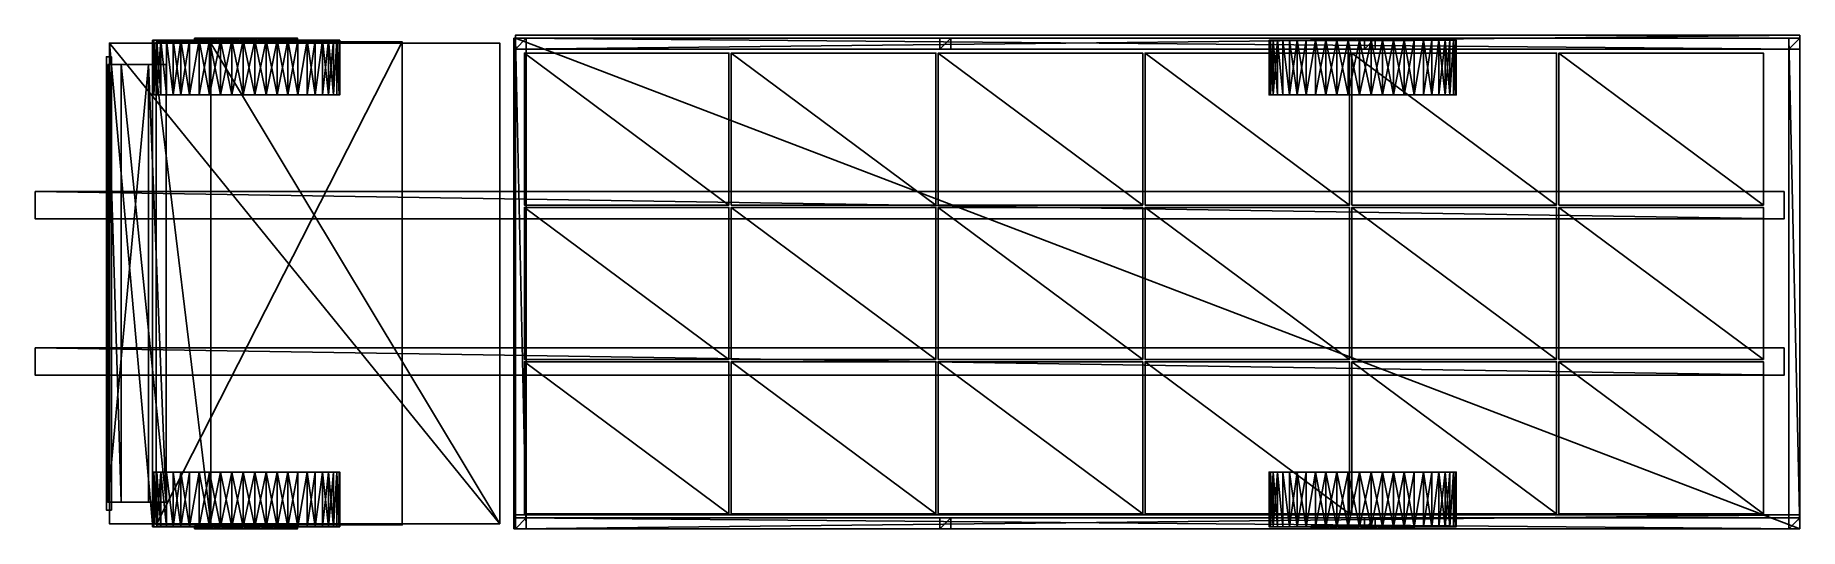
# Model space of a CAD drawing. Header units: millimetres. Extents: x -2500 to 6540, y -1255 to 1270.
import ezdxf

# ---------------------------------------------------------------- set-up
doc = ezdxf.new("R2010")
doc.units = ezdxf.units.MM

msp = doc.modelspace()

# ---------------------------------------------------------------- linework, layer by layer
at = {"layer": 'CAD_75LAB'}
for points in [[(-40, 1200, 1190), (-40, 1270, 1120), (-40, 1200, 1120)], [(-40, 1200, 1190), (-40, 1270, 1190), (-40, 1270, 1120)], [(6540, 1270, 1190), (6540, 1270, 1120), (-40, 1270, 1120)], [(6540, 1270, 1190), (-40, 1270, 1120), (-40, 1270, 1190)], [(6540, 1270, 1120), (-40, 1200, 1120), (-40, 1270, 1120)], [(6540, 1270, 1120), (6540, 1200, 1120), (-40, 1200, 1120)], [(6540, 1270, 1190), (-40, 1270, 1190), (-40, 1200, 1190)], [(6540, 1270, 1190), (-40, 1200, 1190), (6540, 1200, 1190)], [(6540, 1200, 1190), (6540, 1200, 1120), (6540, 1270, 1120)], [(6540, 1200, 1190), (6540, 1270, 1120), (6540, 1270, 1190)], [(-2120, 1230, 500), (-120, -1230, 500), (-2120, -1230, 500)], [(-2120, 1230, 500), (-120, 1230, 500), (-120, -1230, 500)], [(-2120, 1230, 1600), (-2120, -1230, 1600), (-1900, -1230, 2790)], [(-1900, 1230, 2790), (-2120, 1230, 1600), (-1900, -1230, 2790)], [(-2120, 1230, 1600), (-120, 1230, 500), (-2120, 1230, 500)], [(-2120, 1230, 1600), (-120, 1230, 3050), (-120, 1230, 500)], [(-1600, 1230, 3050), (-120, 1230, 3050), (-2120, 1230, 1600)], [(-1900, 1230, 2790), (-1600, 1230, 3050), (-2120, 1230, 1600)], [(-2120, 1230, 1600), (-2120, 1230, 500), (-2120, -1230, 500)], [(-2120, 1230, 1600), (-2120, -1230, 500), (-2120, -1230, 1600)], [(-1900, 1230, 2790), (-1900, -1230, 2790), (-1600, -1230, 3050)], [(-1600, 1230, 3050), (-1900, 1230, 2790), (-1600, -1230, 3050)], [(-1899.09, 965, 509.55), (-1891.83, 965, 568.2), (-1891.83, 1245, 568.2)], [(-1899.09, 965, 509.55), (-1891.83, 1245, 568.2), (-1899.09, 1245, 509.55)], [(-1899.09, 965, 509.55), (-1899.09, 1245, 509.55), (-1899.09, 1245, 450.45)], [(-1899.09, 965, 450.45), (-1899.09, 965, 509.55), (-1899.09, 1245, 450.45)], [(-1891.83, 965, 391.8), (-1899.09, 965, 450.45), (-1899.09, 1245, 450.45)], [(-1891.83, 965, 391.8), (-1899.09, 1245, 450.45), (-1891.83, 1245, 391.8)], [(-1899.09, 1245, 509.55), (-1891.83, 1245, 391.8), (-1899.09, 1245, 450.45)], [(-1877.41, 1245, 625.51), (-1899.09, 1245, 509.55), (-1891.83, 1245, 568.2)], [(-1877.41, 1245, 625.51), (-1891.83, 1245, 391.8), (-1899.09, 1245, 509.55)], [(-1891.83, 965, 568.2), (-1877.41, 965, 625.51), (-1877.41, 1245, 625.51)], [(-1891.83, 965, 568.2), (-1877.41, 1245, 625.51), (-1891.83, 1245, 568.2)], [(-1877.41, 965, 334.49), (-1891.83, 965, 391.8), (-1891.83, 1245, 391.8)], [(-1877.41, 965, 334.49), (-1891.83, 1245, 391.8), (-1877.41, 1245, 334.49)], [(-1891.83, 1245, 391.8), (-1856.06, 1245, 279.38), (-1877.41, 1245, 334.49)], [(-1891.83, 1245, 391.8), (-1754.14, 1245, 135.4), (-1856.06, 1245, 279.38)], [(-1877.41, 1245, 625.51), (-1754.14, 1245, 135.4), (-1891.83, 1245, 391.8)], [(-1880, -1236, 1750), (-1880, 1236, 2770), (-1880, 1236, 1750)], [(-1880, -1236, 2770), (-1880, 1236, 2770), (-1880, -1236, 1750)], [(-620, 1236, 2770), (-620, 1236, 1750), (-1880, 1236, 1750)], [(-620, 1236, 2770), (-1880, 1236, 1750), (-1880, 1236, 2770)], [(-620, 1236, 1750), (-1880, -1236, 1750), (-1880, 1236, 1750)], [(-620, 1236, 1750), (-620, -1236, 1750), (-1880, -1236, 1750)], [(-620, 1236, 2770), (-1880, 1236, 2770), (-1880, -1236, 2770)], [(-620, 1236, 2770), (-1880, -1236, 2770), (-620, -1236, 2770)], [(-1877.41, 965, 625.51), (-1856.06, 1245, 680.62), (-1877.41, 1245, 625.51)], [(-1877.41, 965, 625.51), (-1856.06, 965, 680.62), (-1856.06, 1245, 680.62)], [(-1856.06, 965, 279.38), (-1877.41, 965, 334.49), (-1877.41, 1245, 334.49)], [(-1856.06, 965, 279.38), (-1877.41, 1245, 334.49), (-1856.06, 1245, 279.38)], [(-1793.96, 1245, 780.92), (-1877.41, 1245, 625.51), (-1856.06, 1245, 680.62)], [(-1317.31, 1245, 948.89), (-1754.14, 1245, 135.4), (-1877.41, 1245, 625.51)], [(-1317.31, 1245, 948.89), (-1877.41, 1245, 625.51), (-1793.96, 1245, 780.92)], [(-1828.1, 965, 732.69), (-1828.1, 1245, 732.69), (-1856.06, 1245, 680.62)], [(-1856.06, 965, 680.62), (-1828.1, 965, 732.69), (-1856.06, 1245, 680.62)], [(-1828.1, 965, 227.31), (-1856.06, 965, 279.38), (-1856.06, 1245, 279.38)], [(-1828.1, 965, 227.31), (-1856.06, 1245, 279.38), (-1828.1, 1245, 227.31)], [(-1856.06, 1245, 279.38), (-1793.96, 1245, 179.08), (-1828.1, 1245, 227.31)], [(-1856.06, 1245, 279.38), (-1754.14, 1245, 135.4), (-1793.96, 1245, 179.08)], [(-1793.96, 1245, 780.92), (-1856.06, 1245, 680.62), (-1828.1, 1245, 732.69)], [(-1793.96, 965, 780.92), (-1793.96, 1245, 780.92), (-1828.1, 1245, 732.69)], [(-1828.1, 965, 732.69), (-1793.96, 965, 780.92), (-1828.1, 1245, 732.69)], [(-1793.96, 965, 179.08), (-1828.1, 965, 227.31), (-1828.1, 1245, 227.31)], [(-1793.96, 965, 179.08), (-1828.1, 1245, 227.31), (-1793.96, 1245, 179.08)], [(-1793.96, 965, 780.92), (-1754.14, 1245, 824.6), (-1793.96, 1245, 780.92)], [(-1793.96, 965, 780.92), (-1754.14, 965, 824.6), (-1754.14, 1245, 824.6)], [(-1754.14, 965, 135.4), (-1793.96, 965, 179.08), (-1793.96, 1245, 179.08)], [(-1754.14, 965, 135.4), (-1793.96, 1245, 179.08), (-1754.14, 1245, 135.4)], [(-1551.36, 1245, 941.68), (-1793.96, 1245, 780.92), (-1754.14, 1245, 824.6)], [(-1317.31, 1245, 948.89), (-1793.96, 1245, 780.92), (-1551.36, 1245, 941.68)], [(-1754.14, 965, 824.6), (-1709.26, 1245, 863.05), (-1754.14, 1245, 824.6)], [(-1754.14, 965, 824.6), (-1709.26, 965, 863.05), (-1709.26, 1245, 863.05)], [(-1709.26, 965, 96.95), (-1754.14, 965, 135.4), (-1754.14, 1245, 135.4)], [(-1709.26, 965, 96.95), (-1754.14, 1245, 135.4), (-1709.26, 1245, 96.95)], [(-1660, 1245, 64.31), (-1709.26, 1245, 96.95), (-1754.14, 1245, 135.4)], [(-1660, 1245, 895.69), (-1754.14, 1245, 824.6), (-1709.26, 1245, 863.05)], [(-1551.36, 1245, 941.68), (-1754.14, 1245, 824.6), (-1660, 1245, 895.69)], [(-1317.31, 1245, 948.89), (-1660, 1245, 64.31), (-1754.14, 1245, 135.4)], [(-1709.26, 965, 863.05), (-1660, 1245, 895.69), (-1709.26, 1245, 863.05)], [(-1709.26, 965, 863.05), (-1660, 965, 895.69), (-1660, 1245, 895.69)], [(-1709.26, 965, 96.95), (-1709.26, 1245, 96.95), (-1660, 1245, 64.31)], [(-1660, 965, 64.31), (-1709.26, 965, 96.95), (-1660, 1245, 64.31)], [(-1683.57, 1243, 495.07), (-1680.13, 1243, 525.02), (-1680.13, 1255, 525.02)], [(-1683.57, 1243, 495.07), (-1680.13, 1255, 525.02), (-1683.57, 1255, 495.07)], [(-1683.57, 1243, 495.07), (-1683.57, 1255, 495.07), (-1683.57, 1255, 464.93)], [(-1683.57, 1243, 464.93), (-1683.57, 1243, 495.07), (-1683.57, 1255, 464.93)], [(-1680.13, 1243, 434.98), (-1683.57, 1243, 464.93), (-1683.57, 1255, 464.93)], [(-1680.13, 1243, 434.98), (-1683.57, 1255, 464.93), (-1680.13, 1255, 434.98)], [(-1683.57, 1255, 495.07), (-1680.13, 1255, 434.98), (-1683.57, 1255, 464.93)], [(-1683.57, 1255, 495.07), (-1614.5, 1255, 301.49), (-1680.13, 1255, 434.98)], [(-1673.31, 1255, 554.38), (-1683.57, 1255, 495.07), (-1680.13, 1255, 525.02)], [(-1649.88, 1255, 609.82), (-1683.57, 1255, 495.07), (-1673.31, 1255, 554.38)], [(-1633.58, 1255, 635.18), (-1614.5, 1255, 301.49), (-1683.57, 1255, 495.07)], [(-1633.58, 1255, 635.18), (-1683.57, 1255, 495.07), (-1649.88, 1255, 609.82)], [(-1683.57, 1243, 495.07), (-1683.57, 1243, 464.93), (-1680.13, 1243, 434.98)], [(-1683.57, 1243, 495.07), (-1680.13, 1243, 434.98), (-1614.5, 1243, 301.49)], [(-1673.31, 1243, 554.38), (-1680.13, 1243, 525.02), (-1683.57, 1243, 495.07)], [(-1649.88, 1243, 609.82), (-1673.31, 1243, 554.38), (-1683.57, 1243, 495.07)], [(-1633.58, 1243, 635.18), (-1683.57, 1243, 495.07), (-1614.5, 1243, 301.49)], [(-1633.58, 1243, 635.18), (-1649.88, 1243, 609.82), (-1683.57, 1243, 495.07)], [(-1680.13, 1243, 525.02), (-1673.31, 1243, 554.38), (-1673.31, 1255, 554.38)], [(-1680.13, 1243, 525.02), (-1673.31, 1255, 554.38), (-1680.13, 1255, 525.02)], [(-1673.31, 1243, 405.62), (-1680.13, 1243, 434.98), (-1680.13, 1255, 434.98)], [(-1673.31, 1243, 405.62), (-1680.13, 1255, 434.98), (-1673.31, 1255, 405.62)], [(-1680.13, 1255, 434.98), (-1649.88, 1255, 350.18), (-1673.31, 1255, 405.62)], [(-1680.13, 1255, 434.98), (-1614.5, 1255, 301.49), (-1649.88, 1255, 350.18)], [(-1680.13, 1243, 434.98), (-1673.31, 1243, 405.62), (-1649.88, 1243, 350.18)], [(-1680.13, 1243, 434.98), (-1649.88, 1243, 350.18), (-1614.5, 1243, 301.49)], [(-1673.31, 1243, 554.38), (-1663.18, 1243, 582.77), (-1663.18, 1255, 582.77)], [(-1673.31, 1243, 554.38), (-1663.18, 1255, 582.77), (-1673.31, 1255, 554.38)], [(-1673.31, 1243, 405.62), (-1673.31, 1255, 405.62), (-1663.18, 1255, 377.23)], [(-1663.18, 1243, 377.23), (-1673.31, 1243, 405.62), (-1663.18, 1255, 377.23)], [(-1673.31, 1255, 405.62), (-1649.88, 1255, 350.18), (-1663.18, 1255, 377.23)], [(-1649.88, 1255, 609.82), (-1673.31, 1255, 554.38), (-1663.18, 1255, 582.77)], [(-1673.31, 1243, 405.62), (-1663.18, 1243, 377.23), (-1649.88, 1243, 350.18)], [(-1649.88, 1243, 609.82), (-1663.18, 1243, 582.77), (-1673.31, 1243, 554.38)], [(-1663.18, 1243, 582.77), (-1649.88, 1243, 609.82), (-1649.88, 1255, 609.82)], [(-1663.18, 1243, 582.77), (-1649.88, 1255, 609.82), (-1663.18, 1255, 582.77)], [(-1649.88, 1243, 350.18), (-1663.18, 1243, 377.23), (-1663.18, 1255, 377.23)], [(-1649.88, 1243, 350.18), (-1663.18, 1255, 377.23), (-1649.88, 1255, 350.18)], [(-1660, 965, 895.69), (-1607.1, 1245, 922.03), (-1660, 1245, 895.69)], [(-1660, 965, 895.69), (-1607.1, 965, 922.03), (-1607.1, 1245, 922.03)], [(-1607.1, 965, 37.97), (-1660, 965, 64.31), (-1660, 1245, 64.31)], [(-1607.1, 965, 37.97), (-1660, 1245, 64.31), (-1607.1, 1245, 37.97)], [(-1493.63, 1245, 5.68), (-1607.1, 1245, 37.97), (-1660, 1245, 64.31)], [(-1434.78, 1245, 0.23), (-1493.63, 1245, 5.68), (-1660, 1245, 64.31)], [(-1551.36, 1245, 941.68), (-1660, 1245, 895.69), (-1607.1, 1245, 922.03)], [(-1317.31, 1245, 948.89), (-1434.78, 1245, 0.23), (-1660, 1245, 64.31)], [(-1649.88, 1243, 609.82), (-1633.58, 1243, 635.18), (-1633.58, 1255, 635.18)], [(-1649.88, 1243, 609.82), (-1633.58, 1255, 635.18), (-1649.88, 1255, 609.82)], [(-1633.58, 1243, 324.82), (-1649.88, 1243, 350.18), (-1649.88, 1255, 350.18)], [(-1633.58, 1243, 324.82), (-1649.88, 1255, 350.18), (-1633.58, 1255, 324.82)], [(-1649.88, 1255, 350.18), (-1614.5, 1255, 301.49), (-1633.58, 1255, 324.82)], [(-1649.88, 1243, 350.18), (-1633.58, 1243, 324.82), (-1614.5, 1243, 301.49)], [(-1633.58, 1243, 635.18), (-1614.5, 1243, 658.51), (-1614.5, 1255, 658.51)], [(-1633.58, 1243, 635.18), (-1614.5, 1255, 658.51), (-1633.58, 1255, 635.18)], [(-1633.58, 1243, 324.82), (-1633.58, 1255, 324.82), (-1614.5, 1255, 301.49)], [(-1614.5, 1243, 301.49), (-1633.58, 1243, 324.82), (-1614.5, 1255, 301.49)], [(-1592.88, 1255, 679.52), (-1633.58, 1255, 635.18), (-1614.5, 1255, 658.51)], [(-1569.01, 1255, 697.92), (-1633.58, 1255, 635.18), (-1592.88, 1255, 679.52)], [(-1543.2, 1255, 713.49), (-1614.5, 1255, 301.49), (-1633.58, 1255, 635.18)], [(-1543.2, 1255, 713.49), (-1633.58, 1255, 635.18), (-1569.01, 1255, 697.92)], [(-1592.88, 1243, 679.52), (-1614.5, 1243, 658.51), (-1633.58, 1243, 635.18)], [(-1569.01, 1243, 697.92), (-1592.88, 1243, 679.52), (-1633.58, 1243, 635.18)], [(-1543.2, 1243, 713.49), (-1633.58, 1243, 635.18), (-1614.5, 1243, 301.49)], [(-1543.2, 1243, 713.49), (-1569.01, 1243, 697.92), (-1633.58, 1243, 635.18)], [(-1614.5, 1243, 658.51), (-1592.88, 1255, 679.52), (-1614.5, 1255, 658.51)], [(-1614.5, 1243, 658.51), (-1592.88, 1243, 679.52), (-1592.88, 1255, 679.52)], [(-1592.88, 1243, 280.48), (-1614.5, 1243, 301.49), (-1614.5, 1255, 301.49)], [(-1592.88, 1243, 280.48), (-1614.5, 1255, 301.49), (-1592.88, 1255, 280.48)], [(-1543.2, 1255, 246.51), (-1592.88, 1255, 280.48), (-1614.5, 1255, 301.49)], [(-1487.11, 1255, 224.67), (-1543.2, 1255, 246.51), (-1614.5, 1255, 301.49)], [(-1367.57, 1255, 221.26), (-1487.11, 1255, 224.67), (-1614.5, 1255, 301.49)], [(-1427.54, 1255, 743.89), (-1614.5, 1255, 301.49), (-1543.2, 1255, 713.49)], [(-1427.54, 1255, 743.89), (-1367.57, 1255, 221.26), (-1614.5, 1255, 301.49)], [(-1543.2, 1243, 246.51), (-1614.5, 1243, 301.49), (-1592.88, 1243, 280.48)], [(-1487.11, 1243, 224.67), (-1614.5, 1243, 301.49), (-1543.2, 1243, 246.51)], [(-1367.57, 1243, 221.26), (-1614.5, 1243, 301.49), (-1487.11, 1243, 224.67)], [(-1427.54, 1243, 743.89), (-1543.2, 1243, 713.49), (-1614.5, 1243, 301.49)], [(-1427.54, 1243, 743.89), (-1614.5, 1243, 301.49), (-1367.57, 1243, 221.26)], [(-1607.1, 965, 922.03), (-1551.36, 1245, 941.68), (-1607.1, 1245, 922.03)], [(-1607.1, 965, 922.03), (-1551.36, 965, 941.68), (-1551.36, 1245, 941.68)], [(-1551.36, 965, 18.32), (-1607.1, 965, 37.97), (-1607.1, 1245, 37.97)], [(-1551.36, 965, 18.32), (-1607.1, 1245, 37.97), (-1551.36, 1245, 18.32)], [(-1493.63, 1245, 5.68), (-1551.36, 1245, 18.32), (-1607.1, 1245, 37.97)], [(-1600, 1230, 3050), (-1600, -1230, 3050), (-120, -1230, 3050)], [(-120, 1230, 3050), (-1600, 1230, 3050), (-120, -1230, 3050)], [(-1569.01, 1243, 697.92), (-1569.01, 1255, 697.92), (-1592.88, 1255, 679.52)], [(-1592.88, 1243, 679.52), (-1569.01, 1243, 697.92), (-1592.88, 1255, 679.52)], [(-1569.01, 1243, 262.08), (-1592.88, 1243, 280.48), (-1592.88, 1255, 280.48)], [(-1569.01, 1243, 262.08), (-1592.88, 1255, 280.48), (-1569.01, 1255, 262.08)], [(-1543.2, 1255, 246.51), (-1569.01, 1255, 262.08), (-1592.88, 1255, 280.48)], [(-1543.2, 1243, 246.51), (-1592.88, 1243, 280.48), (-1569.01, 1243, 262.08)], [(-1569.01, 1243, 697.92), (-1543.2, 1255, 713.49), (-1569.01, 1255, 697.92)], [(-1569.01, 1243, 697.92), (-1543.2, 1243, 713.49), (-1543.2, 1255, 713.49)], [(-1569.01, 1243, 262.08), (-1569.01, 1255, 262.08), (-1543.2, 1255, 246.51)], [(-1543.2, 1243, 246.51), (-1569.01, 1243, 262.08), (-1543.2, 1255, 246.51)], [(-1551.36, 965, 941.68), (-1493.63, 1245, 954.32), (-1551.36, 1245, 941.68)], [(-1551.36, 965, 941.68), (-1493.63, 965, 954.32), (-1493.63, 1245, 954.32)], [(-1493.63, 965, 5.68), (-1551.36, 965, 18.32), (-1551.36, 1245, 18.32)], [(-1493.63, 965, 5.68), (-1551.36, 1245, 18.32), (-1493.63, 1245, 5.68)], [(-1317.31, 1245, 948.89), (-1551.36, 1245, 941.68), (-1493.63, 1245, 954.32)], [(-1543.2, 1243, 713.49), (-1515.78, 1255, 726.01), (-1543.2, 1255, 713.49)], [(-1543.2, 1243, 713.49), (-1515.78, 1243, 726.01), (-1515.78, 1255, 726.01)], [(-1515.78, 1243, 233.99), (-1543.2, 1243, 246.51), (-1543.2, 1255, 246.51)], [(-1515.78, 1243, 233.99), (-1543.2, 1255, 246.51), (-1515.78, 1255, 233.99)], [(-1487.11, 1255, 224.67), (-1515.78, 1255, 233.99), (-1543.2, 1255, 246.51)], [(-1457.57, 1255, 741.31), (-1543.2, 1255, 713.49), (-1515.78, 1255, 726.01)], [(-1427.54, 1255, 743.89), (-1543.2, 1255, 713.49), (-1457.57, 1255, 741.31)], [(-1487.11, 1243, 224.67), (-1543.2, 1243, 246.51), (-1515.78, 1243, 233.99)], [(-1457.57, 1243, 741.31), (-1515.78, 1243, 726.01), (-1543.2, 1243, 713.49)], [(-1427.54, 1243, 743.89), (-1457.57, 1243, 741.31), (-1543.2, 1243, 713.49)], [(-1515.78, 1243, 726.01), (-1487.11, 1255, 735.33), (-1515.78, 1255, 726.01)], [(-1515.78, 1243, 726.01), (-1487.11, 1243, 735.33), (-1487.11, 1255, 735.33)], [(-1487.11, 1243, 224.67), (-1515.78, 1243, 233.99), (-1515.78, 1255, 233.99)], [(-1487.11, 1243, 224.67), (-1515.78, 1255, 233.99), (-1487.11, 1255, 224.67)], [(-1457.57, 1255, 741.31), (-1515.78, 1255, 726.01), (-1487.11, 1255, 735.33)], [(-1457.57, 1243, 741.31), (-1487.11, 1243, 735.33), (-1515.78, 1243, 726.01)], [(-1493.63, 965, 954.32), (-1434.78, 965, 959.77), (-1434.78, 1245, 959.77)], [(-1493.63, 965, 954.32), (-1434.78, 1245, 959.77), (-1493.63, 1245, 954.32)], [(-1434.78, 965, 0.23), (-1493.63, 965, 5.68), (-1493.63, 1245, 5.68)], [(-1434.78, 965, 0.23), (-1493.63, 1245, 5.68), (-1434.78, 1245, 0.23)], [(-1317.31, 1245, 948.89), (-1493.63, 1245, 954.32), (-1434.78, 1245, 959.77)], [(-1487.11, 1243, 735.33), (-1457.57, 1255, 741.31), (-1487.11, 1255, 735.33)], [(-1487.11, 1243, 735.33), (-1457.57, 1243, 741.31), (-1457.57, 1255, 741.31)], [(-1457.57, 1243, 218.69), (-1487.11, 1243, 224.67), (-1487.11, 1255, 224.67)], [(-1457.57, 1243, 218.69), (-1487.11, 1255, 224.67), (-1457.57, 1255, 218.69)], [(-1367.57, 1255, 221.26), (-1457.57, 1255, 218.69), (-1487.11, 1255, 224.67)], [(-1367.57, 1243, 221.26), (-1487.11, 1243, 224.67), (-1457.57, 1243, 218.69)], [(-1457.57, 1243, 741.31), (-1427.54, 1255, 743.89), (-1457.57, 1255, 741.31)], [(-1457.57, 1243, 741.31), (-1427.54, 1243, 743.89), (-1427.54, 1255, 743.89)], [(-1457.57, 1243, 218.69), (-1457.57, 1255, 218.69), (-1427.54, 1255, 216.11)], [(-1427.54, 1243, 216.11), (-1457.57, 1243, 218.69), (-1427.54, 1255, 216.11)], [(-1397.41, 1255, 216.97), (-1427.54, 1255, 216.11), (-1457.57, 1255, 218.69)], [(-1367.57, 1255, 221.26), (-1397.41, 1255, 216.97), (-1457.57, 1255, 218.69)], [(-1397.41, 1243, 216.97), (-1457.57, 1243, 218.69), (-1427.54, 1243, 216.11)], [(-1367.57, 1243, 221.26), (-1457.57, 1243, 218.69), (-1397.41, 1243, 216.97)], [(-1434.78, 965, 959.77), (-1375.71, 965, 957.95), (-1375.71, 1245, 957.95)], [(-1434.78, 965, 959.77), (-1375.71, 1245, 957.95), (-1434.78, 1245, 959.77)], [(-1375.71, 965, 2.05), (-1434.78, 965, 0.23), (-1434.78, 1245, 0.23)], [(-1375.71, 965, 2.05), (-1434.78, 1245, 0.23), (-1375.71, 1245, 2.05)], [(-1065.28, 1245, 156.63), (-1375.71, 1245, 2.05), (-1434.78, 1245, 0.23)], [(-1028.23, 1245, 202.67), (-1065.28, 1245, 156.63), (-1434.78, 1245, 0.23)], [(-997.11, 1245, 252.92), (-1028.23, 1245, 202.67), (-1434.78, 1245, 0.23)], [(-1317.31, 1245, 948.89), (-1434.78, 1245, 959.77), (-1375.71, 1245, 957.95)], [(-1065.28, 1245, 803.37), (-1434.78, 1245, 0.23), (-1317.31, 1245, 948.89)], [(-1065.28, 1245, 803.37), (-997.11, 1245, 252.92), (-1434.78, 1245, 0.23)], [(-1427.54, 1243, 743.89), (-1397.41, 1255, 743.03), (-1427.54, 1255, 743.89)], [(-1427.54, 1243, 743.89), (-1397.41, 1243, 743.03), (-1397.41, 1255, 743.03)], [(-1397.41, 1243, 216.97), (-1427.54, 1243, 216.11), (-1427.54, 1255, 216.11)], [(-1397.41, 1243, 216.97), (-1427.54, 1255, 216.11), (-1397.41, 1255, 216.97)], [(-1338.42, 1255, 731.08), (-1427.54, 1255, 743.89), (-1397.41, 1255, 743.03)], [(-1338.42, 1255, 731.08), (-1367.57, 1255, 221.26), (-1427.54, 1255, 743.89)], [(-1338.42, 1243, 731.08), (-1397.41, 1243, 743.03), (-1427.54, 1243, 743.89)], [(-1338.42, 1243, 731.08), (-1427.54, 1243, 743.89), (-1367.57, 1243, 221.26)], [(-1397.41, 1243, 743.03), (-1367.57, 1255, 738.74), (-1397.41, 1255, 743.03)], [(-1397.41, 1243, 743.03), (-1367.57, 1243, 738.74), (-1367.57, 1255, 738.74)], [(-1367.57, 1243, 221.26), (-1397.41, 1243, 216.97), (-1397.41, 1255, 216.97)], [(-1367.57, 1243, 221.26), (-1397.41, 1255, 216.97), (-1367.57, 1255, 221.26)], [(-1338.42, 1255, 731.08), (-1397.41, 1255, 743.03), (-1367.57, 1255, 738.74)], [(-1338.42, 1243, 731.08), (-1367.57, 1243, 738.74), (-1397.41, 1243, 743.03)], [(-1375.71, 965, 957.95), (-1317.31, 965, 948.89), (-1317.31, 1245, 948.89)], [(-1375.71, 965, 957.95), (-1317.31, 1245, 948.89), (-1375.71, 1245, 957.95)], [(-1317.31, 965, 11.11), (-1375.71, 965, 2.05), (-1375.71, 1245, 2.05)], [(-1317.31, 965, 11.11), (-1375.71, 1245, 2.05), (-1317.31, 1245, 11.11)], [(-1206.05, 1245, 50.32), (-1317.31, 1245, 11.11), (-1375.71, 1245, 2.05)], [(-1065.28, 1245, 156.63), (-1206.05, 1245, 50.32), (-1375.71, 1245, 2.05)], [(-1367.57, 1243, 738.74), (-1338.42, 1243, 731.08), (-1338.42, 1255, 731.08)], [(-1367.57, 1243, 738.74), (-1338.42, 1255, 731.08), (-1367.57, 1255, 738.74)], [(-1367.57, 1243, 221.26), (-1367.57, 1255, 221.26), (-1338.42, 1255, 228.92)], [(-1338.42, 1243, 228.92), (-1367.57, 1243, 221.26), (-1338.42, 1255, 228.92)], [(-1310.33, 1255, 239.86), (-1338.42, 1255, 228.92), (-1367.57, 1255, 221.26)], [(-1156, 1255, 480), (-1310.33, 1255, 239.86), (-1367.57, 1255, 221.26)], [(-1258.79, 1255, 689.06), (-1156, 1255, 480), (-1367.57, 1255, 221.26)], [(-1258.79, 1255, 689.06), (-1367.57, 1255, 221.26), (-1338.42, 1255, 731.08)], [(-1310.33, 1243, 239.86), (-1367.57, 1243, 221.26), (-1338.42, 1243, 228.92)], [(-1156, 1243, 480), (-1367.57, 1243, 221.26), (-1310.33, 1243, 239.86)], [(-1258.79, 1243, 689.06), (-1367.57, 1243, 221.26), (-1156, 1243, 480)], [(-1258.79, 1243, 689.06), (-1338.42, 1243, 731.08), (-1367.57, 1243, 221.26)], [(-1338.42, 1243, 731.08), (-1310.33, 1243, 720.14), (-1310.33, 1255, 720.14)], [(-1338.42, 1243, 731.08), (-1310.33, 1255, 720.14), (-1338.42, 1255, 731.08)], [(-1310.33, 1243, 239.86), (-1338.42, 1255, 228.92), (-1310.33, 1255, 239.86)], [(-1310.33, 1243, 239.86), (-1338.42, 1243, 228.92), (-1338.42, 1255, 228.92)], [(-1258.79, 1255, 689.06), (-1338.42, 1255, 731.08), (-1310.33, 1255, 720.14)], [(-1258.79, 1243, 689.06), (-1310.33, 1243, 720.14), (-1338.42, 1243, 731.08)], [(-1317.31, 965, 948.89), (-1260.47, 965, 932.71), (-1260.47, 1245, 932.71)], [(-1317.31, 965, 948.89), (-1260.47, 1245, 932.71), (-1317.31, 1245, 948.89)], [(-1260.47, 965, 27.29), (-1317.31, 965, 11.11), (-1317.31, 1245, 11.11)], [(-1260.47, 965, 27.29), (-1317.31, 1245, 11.11), (-1260.47, 1245, 27.29)], [(-1206.05, 1245, 50.32), (-1260.47, 1245, 27.29), (-1317.31, 1245, 11.11)], [(-1065.28, 1245, 803.37), (-1317.31, 1245, 948.89), (-1260.47, 1245, 932.71)], [(-1310.33, 1243, 720.14), (-1283.67, 1243, 706.08), (-1283.67, 1255, 706.08)], [(-1310.33, 1243, 720.14), (-1283.67, 1255, 706.08), (-1310.33, 1255, 720.14)], [(-1283.67, 1243, 253.92), (-1310.33, 1255, 239.86), (-1283.67, 1255, 253.92)], [(-1283.67, 1243, 253.92), (-1310.33, 1243, 239.86), (-1310.33, 1255, 239.86)], [(-1258.79, 1255, 270.94), (-1283.67, 1255, 253.92), (-1310.33, 1255, 239.86)], [(-1156, 1255, 480), (-1258.79, 1255, 270.94), (-1310.33, 1255, 239.86)], [(-1258.79, 1255, 689.06), (-1310.33, 1255, 720.14), (-1283.67, 1255, 706.08)], [(-1258.79, 1243, 270.94), (-1310.33, 1243, 239.86), (-1283.67, 1243, 253.92)], [(-1156, 1243, 480), (-1310.33, 1243, 239.86), (-1258.79, 1243, 270.94)], [(-1258.79, 1243, 689.06), (-1283.67, 1243, 706.08), (-1310.33, 1243, 720.14)], [(-1258.79, 1243, 689.06), (-1258.79, 1255, 689.06), (-1283.67, 1255, 706.08)], [(-1283.67, 1243, 706.08), (-1258.79, 1243, 689.06), (-1283.67, 1255, 706.08)], [(-1258.79, 1243, 270.94), (-1283.67, 1243, 253.92), (-1283.67, 1255, 253.92)], [(-1258.79, 1243, 270.94), (-1283.67, 1255, 253.92), (-1258.79, 1255, 270.94)], [(-1260.47, 965, 932.71), (-1206.05, 965, 909.68), (-1206.05, 1245, 909.68)], [(-1260.47, 965, 932.71), (-1206.05, 1245, 909.68), (-1260.47, 1245, 932.71)], [(-1206.05, 965, 50.32), (-1260.47, 965, 27.29), (-1260.47, 1245, 27.29)], [(-1206.05, 965, 50.32), (-1260.47, 1245, 27.29), (-1206.05, 1245, 50.32)], [(-1065.28, 1245, 803.37), (-1260.47, 1245, 932.71), (-1206.05, 1245, 909.68)], [(-1258.79, 1243, 689.06), (-1236.01, 1243, 669.32), (-1236.01, 1255, 669.32)], [(-1258.79, 1243, 689.06), (-1236.01, 1255, 669.32), (-1258.79, 1255, 689.06)], [(-1236.01, 1243, 290.68), (-1258.79, 1243, 270.94), (-1258.79, 1255, 270.94)], [(-1236.01, 1243, 290.68), (-1258.79, 1255, 270.94), (-1236.01, 1255, 290.68)], [(-1215.63, 1255, 312.88), (-1236.01, 1255, 290.68), (-1258.79, 1255, 270.94)], [(-1197.91, 1255, 337.27), (-1215.63, 1255, 312.88), (-1258.79, 1255, 270.94)], [(-1156, 1255, 480), (-1197.91, 1255, 337.27), (-1258.79, 1255, 270.94)], [(-1236.01, 1255, 669.32), (-1156, 1255, 480), (-1258.79, 1255, 689.06)], [(-1215.63, 1243, 312.88), (-1258.79, 1243, 270.94), (-1236.01, 1243, 290.68)], [(-1197.91, 1243, 337.27), (-1258.79, 1243, 270.94), (-1215.63, 1243, 312.88)], [(-1156, 1243, 480), (-1258.79, 1243, 270.94), (-1197.91, 1243, 337.27)], [(-1236.01, 1243, 669.32), (-1258.79, 1243, 689.06), (-1156, 1243, 480)], [(-1236.01, 1243, 669.32), (-1215.63, 1243, 647.12), (-1215.63, 1255, 647.12)], [(-1236.01, 1243, 669.32), (-1215.63, 1255, 647.12), (-1236.01, 1255, 669.32)], [(-1215.63, 1243, 312.88), (-1236.01, 1255, 290.68), (-1215.63, 1255, 312.88)], [(-1215.63, 1243, 312.88), (-1236.01, 1243, 290.68), (-1236.01, 1255, 290.68)], [(-1236.01, 1255, 669.32), (-1215.63, 1255, 647.12), (-1156, 1255, 480)], [(-1236.01, 1243, 669.32), (-1156, 1243, 480), (-1215.63, 1243, 647.12)], [(-1197.91, 1243, 622.73), (-1197.91, 1255, 622.73), (-1215.63, 1255, 647.12)], [(-1215.63, 1243, 647.12), (-1197.91, 1243, 622.73), (-1215.63, 1255, 647.12)], [(-1197.91, 1243, 337.27), (-1215.63, 1255, 312.88), (-1197.91, 1255, 337.27)], [(-1197.91, 1243, 337.27), (-1215.63, 1243, 312.88), (-1215.63, 1255, 312.88)], [(-1215.63, 1255, 647.12), (-1197.91, 1255, 622.73), (-1156, 1255, 480)], [(-1215.63, 1243, 647.12), (-1156, 1243, 480), (-1197.91, 1243, 622.73)], [(-1206.05, 965, 909.68), (-1154.86, 965, 880.13), (-1154.86, 1245, 880.13)], [(-1206.05, 965, 909.68), (-1154.86, 1245, 880.13), (-1206.05, 1245, 909.68)], [(-1154.86, 965, 79.87), (-1206.05, 965, 50.32), (-1206.05, 1245, 50.32)], [(-1154.86, 965, 79.87), (-1206.05, 1245, 50.32), (-1154.86, 1245, 79.87)], [(-1065.28, 1245, 156.63), (-1154.86, 1245, 79.87), (-1206.05, 1245, 50.32)], [(-1065.28, 1245, 803.37), (-1206.05, 1245, 909.68), (-1154.86, 1245, 880.13)], [(-1197.91, 1243, 622.73), (-1183.09, 1243, 596.48), (-1183.09, 1255, 596.48)], [(-1197.91, 1243, 622.73), (-1183.09, 1255, 596.48), (-1197.91, 1255, 622.73)], [(-1183.09, 1243, 363.52), (-1197.91, 1255, 337.27), (-1183.09, 1255, 363.52)], [(-1183.09, 1243, 363.52), (-1197.91, 1243, 337.27), (-1197.91, 1255, 337.27)], [(-1156, 1255, 480), (-1183.09, 1255, 363.52), (-1197.91, 1255, 337.27)], [(-1197.91, 1255, 622.73), (-1183.09, 1255, 596.48), (-1156, 1255, 480)], [(-1156, 1243, 480), (-1197.91, 1243, 337.27), (-1183.09, 1243, 363.52)], [(-1197.91, 1243, 622.73), (-1156, 1243, 480), (-1183.09, 1243, 596.48)], [(-1183.09, 1243, 596.48), (-1171.35, 1243, 568.72), (-1171.35, 1255, 568.72)], [(-1183.09, 1243, 596.48), (-1171.35, 1255, 568.72), (-1183.09, 1255, 596.48)], [(-1171.35, 1243, 391.28), (-1183.09, 1255, 363.52), (-1171.35, 1255, 391.28)], [(-1171.35, 1243, 391.28), (-1183.09, 1243, 363.52), (-1183.09, 1255, 363.52)], [(-1156, 1255, 480), (-1171.35, 1255, 391.28), (-1183.09, 1255, 363.52)], [(-1183.09, 1255, 596.48), (-1157.72, 1255, 510.09), (-1156, 1255, 480)], [(-1183.09, 1255, 596.48), (-1162.86, 1255, 539.8), (-1157.72, 1255, 510.09)], [(-1183.09, 1255, 596.48), (-1171.35, 1255, 568.72), (-1162.86, 1255, 539.8)], [(-1156, 1243, 480), (-1183.09, 1243, 363.52), (-1171.35, 1243, 391.28)], [(-1183.09, 1243, 596.48), (-1156, 1243, 480), (-1157.72, 1243, 510.09)], [(-1183.09, 1243, 596.48), (-1157.72, 1243, 510.09), (-1162.86, 1243, 539.8)], [(-1183.09, 1243, 596.48), (-1162.86, 1243, 539.8), (-1171.35, 1243, 568.72)], [(-1171.35, 1243, 568.72), (-1162.86, 1243, 539.8), (-1162.86, 1255, 539.8)], [(-1171.35, 1243, 568.72), (-1162.86, 1255, 539.8), (-1171.35, 1255, 568.72)], [(-1171.35, 1243, 391.28), (-1171.35, 1255, 391.28), (-1162.86, 1255, 420.2)], [(-1162.86, 1243, 420.2), (-1171.35, 1243, 391.28), (-1162.86, 1255, 420.2)], [(-1157.72, 1255, 449.91), (-1162.86, 1255, 420.2), (-1171.35, 1255, 391.28)], [(-1156, 1255, 480), (-1157.72, 1255, 449.91), (-1171.35, 1255, 391.28)], [(-1157.72, 1243, 449.91), (-1171.35, 1243, 391.28), (-1162.86, 1243, 420.2)], [(-1156, 1243, 480), (-1171.35, 1243, 391.28), (-1157.72, 1243, 449.91)], [(-1162.86, 1243, 539.8), (-1157.72, 1243, 510.09), (-1157.72, 1255, 510.09)], [(-1162.86, 1243, 539.8), (-1157.72, 1255, 510.09), (-1162.86, 1255, 539.8)], [(-1157.72, 1243, 449.91), (-1162.86, 1255, 420.2), (-1157.72, 1255, 449.91)], [(-1157.72, 1243, 449.91), (-1162.86, 1243, 420.2), (-1162.86, 1255, 420.2)], [(-1157.72, 1243, 510.09), (-1156, 1243, 480), (-1156, 1255, 480)], [(-1157.72, 1243, 510.09), (-1156, 1255, 480), (-1157.72, 1255, 510.09)], [(-1157.72, 1243, 449.91), (-1157.72, 1255, 449.91), (-1156, 1255, 480)], [(-1156, 1243, 480), (-1157.72, 1243, 449.91), (-1156, 1255, 480)], [(-1154.86, 965, 880.13), (-1107.7, 965, 844.51), (-1107.7, 1245, 844.51)], [(-1154.86, 965, 880.13), (-1107.7, 1245, 844.51), (-1154.86, 1245, 880.13)], [(-1154.86, 965, 79.87), (-1154.86, 1245, 79.87), (-1107.7, 1245, 115.49)], [(-1107.7, 965, 115.49), (-1154.86, 965, 79.87), (-1107.7, 1245, 115.49)], [(-1065.28, 1245, 156.63), (-1107.7, 1245, 115.49), (-1154.86, 1245, 79.87)], [(-1065.28, 1245, 803.37), (-1154.86, 1245, 880.13), (-1107.7, 1245, 844.51)], [(-1107.7, 965, 844.51), (-1065.28, 965, 803.37), (-1065.28, 1245, 803.37)], [(-1107.7, 965, 844.51), (-1065.28, 1245, 803.37), (-1107.7, 1245, 844.51)], [(-1065.28, 965, 156.63), (-1107.7, 965, 115.49), (-1107.7, 1245, 115.49)], [(-1065.28, 965, 156.63), (-1107.7, 1245, 115.49), (-1065.28, 1245, 156.63)], [(-1065.28, 965, 803.37), (-1028.23, 965, 757.33), (-1028.23, 1245, 757.33)], [(-1065.28, 965, 803.37), (-1028.23, 1245, 757.33), (-1065.28, 1245, 803.37)], [(-1065.28, 965, 156.63), (-1065.28, 1245, 156.63), (-1028.23, 1245, 202.67)], [(-1028.23, 965, 202.67), (-1065.28, 965, 156.63), (-1028.23, 1245, 202.67)], [(-1065.28, 1245, 803.37), (-943.64, 1245, 538.99), (-972.41, 1245, 306.6)], [(-1065.28, 1245, 803.37), (-1028.23, 1245, 757.33), (-943.64, 1245, 538.99)], [(-1065.28, 1245, 803.37), (-972.41, 1245, 306.6), (-997.11, 1245, 252.92)], [(-1028.23, 965, 757.33), (-997.11, 965, 707.08), (-997.11, 1245, 707.08)], [(-1028.23, 965, 757.33), (-997.11, 1245, 707.08), (-1028.23, 1245, 757.33)], [(-997.11, 965, 252.92), (-1028.23, 965, 202.67), (-1028.23, 1245, 202.67)], [(-997.11, 965, 252.92), (-1028.23, 1245, 202.67), (-997.11, 1245, 252.92)], [(-1028.23, 1245, 757.33), (-997.11, 1245, 707.08), (-943.64, 1245, 538.99)], [(-997.11, 965, 707.08), (-972.41, 965, 653.4), (-972.41, 1245, 653.4)], [(-997.11, 965, 707.08), (-972.41, 1245, 653.4), (-997.11, 1245, 707.08)], [(-972.41, 965, 306.6), (-997.11, 1245, 252.92), (-972.41, 1245, 306.6)], [(-972.41, 965, 306.6), (-997.11, 965, 252.92), (-997.11, 1245, 252.92)], [(-997.11, 1245, 707.08), (-972.41, 1245, 653.4), (-943.64, 1245, 538.99)], [(-972.41, 965, 653.4), (-954.5, 965, 597.08), (-954.5, 1245, 597.08)], [(-972.41, 965, 653.4), (-954.5, 1245, 597.08), (-972.41, 1245, 653.4)], [(-972.41, 965, 306.6), (-972.41, 1245, 306.6), (-954.5, 1245, 362.92)], [(-954.5, 965, 362.92), (-972.41, 965, 306.6), (-954.5, 1245, 362.92)], [(-943.64, 1245, 538.99), (-954.5, 1245, 362.92), (-972.41, 1245, 306.6)], [(-972.41, 1245, 653.4), (-954.5, 1245, 597.08), (-943.64, 1245, 538.99)], [(-943.64, 965, 538.99), (-943.64, 1245, 538.99), (-954.5, 1245, 597.08)], [(-954.5, 965, 597.08), (-943.64, 965, 538.99), (-954.5, 1245, 597.08)], [(-943.64, 965, 421.01), (-954.5, 1245, 362.92), (-943.64, 1245, 421.01)], [(-943.64, 965, 421.01), (-954.5, 965, 362.92), (-954.5, 1245, 362.92)], [(-940, 1245, 480), (-943.64, 1245, 421.01), (-954.5, 1245, 362.92)], [(-943.64, 1245, 538.99), (-940, 1245, 480), (-954.5, 1245, 362.92)], [(-940, 965, 480), (-940, 1245, 480), (-943.64, 1245, 538.99)], [(-943.64, 965, 538.99), (-940, 965, 480), (-943.64, 1245, 538.99)], [(-940, 965, 480), (-943.64, 1245, 421.01), (-940, 1245, 480)], [(-940, 965, 480), (-943.64, 965, 421.01), (-943.64, 1245, 421.01)], [(-620, -1236, 1750), (-620, 1236, 1750), (-620, 1236, 2770)], [(-620, -1236, 2770), (-620, -1236, 1750), (-620, 1236, 2770)], [(-120, -1230, 500), (-120, 1230, 3050), (-120, -1230, 3050)], [(-120, 1230, 500), (-120, 1230, 3050), (-120, -1230, 500)], [(-48, -1255, 1120), (-48, 1255, 3560), (-48, 1255, 1120)], [(-48, -1255, 3560), (-48, 1255, 3560), (-48, -1255, 1120)], [(-48, 1255, 3560), (-40, 1255, 1120), (-48, 1255, 1120)], [(-40, 1255, 3560), (-40, 1255, 1120), (-48, 1255, 3560)], [(-40, 1255, 1120), (-48, -1255, 1120), (-48, 1255, 1120)], [(-40, 1255, 1120), (-40, -1255, 1120), (-48, -1255, 1120)], [(-40, 1255, 3560), (-48, 1255, 3560), (-48, -1255, 3560)], [(-40, 1255, 3560), (-48, -1255, 3560), (-40, -1255, 3560)], [(-40, -1255, 1030), (-40, 1255, 1120), (-40, 1255, 1030)], [(-40, -1255, 1120), (-40, 1255, 1120), (-40, -1255, 1030)], [(6540, 1255, 1030), (-40, 1255, 1030), (-40, 1255, 1120)], [(6540, 1255, 1120), (6540, 1255, 1030), (-40, 1255, 1120)], [(6540, -1255, 1030), (-40, -1255, 1030), (-40, 1255, 1030)], [(6540, 1255, 1030), (6540, -1255, 1030), (-40, 1255, 1030)], [(6540, -1255, 1120), (-40, 1255, 1120), (-40, -1255, 1120)], [(6540, 1255, 1120), (-40, 1255, 1120), (6540, -1255, 1120)], [(-40, 1200, 3560), (-40, 1255, 1120), (-40, 1200, 1120)], [(-40, 1200, 3560), (-40, 1255, 3560), (-40, 1255, 1120)], [(15, 1255, 3560), (15, 1255, 1120), (-40, 1255, 1120)], [(15, 1255, 3560), (-40, 1255, 1120), (-40, 1255, 3560)], [(15, 1255, 1120), (-40, 1200, 1120), (-40, 1255, 1120)], [(15, 1255, 1120), (15, 1200, 1120), (-40, 1200, 1120)], [(15, 1255, 3560), (-40, 1255, 3560), (-40, 1200, 3560)], [(15, 1255, 3560), (-40, 1200, 3560), (15, 1200, 3560)], [(-40, 1200, 3615), (-40, 1255, 3560), (-40, 1200, 3560)], [(-40, 1200, 3615), (-40, 1255, 3615), (-40, 1255, 3560)], [(6540, 1255, 3560), (-40, 1255, 3560), (-40, 1255, 3615)], [(6540, 1255, 3615), (6540, 1255, 3560), (-40, 1255, 3615)], [(6540, 1200, 3560), (-40, 1200, 3560), (-40, 1255, 3560)], [(6540, 1255, 3560), (6540, 1200, 3560), (-40, 1255, 3560)], [(6540, 1200, 3615), (-40, 1255, 3615), (-40, 1200, 3615)], [(6540, 1255, 3615), (-40, 1255, 3615), (6540, 1200, 3615)], [(-40, -1255, 3560), (-40, 1255, 3615), (-40, 1255, 3560)], [(-40, -1255, 3615), (-40, 1255, 3615), (-40, -1255, 3560)], [(15, 1255, 3615), (15, 1255, 3560), (-40, 1255, 3560)], [(15, 1255, 3615), (-40, 1255, 3560), (-40, 1255, 3615)], [(-40, 1255, 3560), (15, -1255, 3560), (-40, -1255, 3560)], [(15, 1255, 3560), (15, -1255, 3560), (-40, 1255, 3560)], [(-40, 1255, 3615), (-40, -1255, 3615), (15, -1255, 3615)], [(15, 1255, 3615), (-40, 1255, 3615), (15, -1255, 3615)], [(-40, -1255, 1120), (-40, 1255, 1120), (-40, 1255, 3560)], [(-40, -1255, 3560), (-40, -1255, 1120), (-40, 1255, 3560)], [(15, 1200, 3560), (-40, 1200, 1120), (15, 1200, 1120)], [(15, 1200, 3560), (-40, 1200, 3560), (-40, 1200, 1120)], [(6540, 1200, 3560), (-40, 1200, 3615), (-40, 1200, 3560)], [(6540, 1200, 3615), (-40, 1200, 3615), (6540, 1200, 3560)], [(6540, 1200, 1190), (-40, 1200, 1120), (6540, 1200, 1120)], [(6540, 1200, 1190), (-40, 1200, 1190), (-40, 1200, 1120)], [(6, 401, 1787), (6, 1179, 1123), (6, 401, 1123)], [(6, 401, 1787), (6, 1179, 1787), (6, 1179, 1123)], [(1054, 1179, 1123), (6, 1179, 1123), (6, 1179, 1787)], [(1054, 1179, 1787), (1054, 1179, 1123), (6, 1179, 1787)], [(1054, 401, 1123), (6, 401, 1123), (6, 1179, 1123)], [(1054, 1179, 1123), (1054, 401, 1123), (6, 1179, 1123)], [(1054, 401, 1787), (6, 1179, 1787), (6, 401, 1787)], [(1054, 1179, 1787), (6, 1179, 1787), (1054, 401, 1787)], [(6, 401, 2457), (6, 1179, 1793), (6, 401, 1793)], [(6, 401, 2457), (6, 1179, 2457), (6, 1179, 1793)], [(1054, 1179, 1793), (6, 1179, 1793), (6, 1179, 2457)], [(1054, 1179, 2457), (1054, 1179, 1793), (6, 1179, 2457)], [(1054, 401, 1793), (6, 401, 1793), (6, 1179, 1793)], [(1054, 1179, 1793), (1054, 401, 1793), (6, 1179, 1793)], [(1054, 401, 2457), (6, 1179, 2457), (6, 401, 2457)], [(1054, 1179, 2457), (6, 1179, 2457), (1054, 401, 2457)], [(6, 401, 3127), (6, 1179, 2463), (6, 401, 2463)], [(6, 401, 3127), (6, 1179, 3127), (6, 1179, 2463)], [(1054, 1179, 2463), (6, 1179, 2463), (6, 1179, 3127)], [(1054, 1179, 3127), (1054, 1179, 2463), (6, 1179, 3127)], [(1054, 401, 2463), (6, 401, 2463), (6, 1179, 2463)], [(1054, 1179, 2463), (1054, 401, 2463), (6, 1179, 2463)], [(1054, 401, 3127), (6, 1179, 3127), (6, 401, 3127)], [(1054, 1179, 3127), (6, 1179, 3127), (1054, 401, 3127)], [(15, 1200, 3560), (15, 1200, 1120), (15, 1255, 1120)], [(15, 1200, 3560), (15, 1255, 1120), (15, 1255, 3560)], [(15, -1255, 3560), (15, 1255, 3560), (15, 1255, 3615)], [(15, -1255, 3615), (15, -1255, 3560), (15, 1255, 3615)], [(1054, 401, 1787), (1054, 401, 1123), (1054, 1179, 1123)], [(1054, 401, 1787), (1054, 1179, 1123), (1054, 1179, 1787)], [(1054, 401, 2457), (1054, 401, 1793), (1054, 1179, 1793)], [(1054, 401, 2457), (1054, 1179, 1793), (1054, 1179, 2457)], [(1054, 401, 3127), (1054, 401, 2463), (1054, 1179, 2463)], [(1054, 401, 3127), (1054, 1179, 2463), (1054, 1179, 3127)], [(1066, 401, 1787), (1066, 1179, 1123), (1066, 401, 1123)], [(1066, 401, 1787), (1066, 1179, 1787), (1066, 1179, 1123)], [(2114, 1179, 1123), (1066, 1179, 1123), (1066, 1179, 1787)], [(2114, 1179, 1787), (2114, 1179, 1123), (1066, 1179, 1787)], [(2114, 401, 1123), (1066, 401, 1123), (1066, 1179, 1123)], [(2114, 1179, 1123), (2114, 401, 1123), (1066, 1179, 1123)], [(2114, 401, 1787), (1066, 1179, 1787), (1066, 401, 1787)], [(2114, 1179, 1787), (1066, 1179, 1787), (2114, 401, 1787)], [(1066, 401, 2457), (1066, 1179, 1793), (1066, 401, 1793)], [(1066, 401, 2457), (1066, 1179, 2457), (1066, 1179, 1793)], [(2114, 1179, 1793), (1066, 1179, 1793), (1066, 1179, 2457)], [(2114, 1179, 2457), (2114, 1179, 1793), (1066, 1179, 2457)], [(2114, 401, 1793), (1066, 401, 1793), (1066, 1179, 1793)], [(2114, 1179, 1793), (2114, 401, 1793), (1066, 1179, 1793)], [(2114, 401, 2457), (1066, 1179, 2457), (1066, 401, 2457)], [(2114, 1179, 2457), (1066, 1179, 2457), (2114, 401, 2457)], [(1066, 401, 3127), (1066, 1179, 2463), (1066, 401, 2463)], [(1066, 401, 3127), (1066, 1179, 3127), (1066, 1179, 2463)], [(2114, 1179, 2463), (1066, 1179, 2463), (1066, 1179, 3127)], [(2114, 1179, 3127), (2114, 1179, 2463), (1066, 1179, 3127)], [(2114, 401, 2463), (1066, 401, 2463), (1066, 1179, 2463)], [(2114, 1179, 2463), (2114, 401, 2463), (1066, 1179, 2463)], [(2114, 401, 3127), (1066, 1179, 3127), (1066, 401, 3127)], [(2114, 1179, 3127), (1066, 1179, 3127), (2114, 401, 3127)], [(2114, 401, 1787), (2114, 401, 1123), (2114, 1179, 1123)], [(2114, 401, 1787), (2114, 1179, 1123), (2114, 1179, 1787)], [(2114, 401, 2457), (2114, 401, 1793), (2114, 1179, 1793)], [(2114, 401, 2457), (2114, 1179, 1793), (2114, 1179, 2457)], [(2114, 401, 3127), (2114, 401, 2463), (2114, 1179, 2463)], [(2114, 401, 3127), (2114, 1179, 2463), (2114, 1179, 3127)], [(2126, 401, 1787), (2126, 1179, 1123), (2126, 401, 1123)], [(2126, 401, 1787), (2126, 1179, 1787), (2126, 1179, 1123)], [(3174, 1179, 1123), (2126, 1179, 1123), (2126, 1179, 1787)], [(3174, 1179, 1787), (3174, 1179, 1123), (2126, 1179, 1787)], [(3174, 401, 1123), (2126, 401, 1123), (2126, 1179, 1123)], [(3174, 1179, 1123), (3174, 401, 1123), (2126, 1179, 1123)], [(3174, 401, 1787), (2126, 1179, 1787), (2126, 401, 1787)], [(3174, 1179, 1787), (2126, 1179, 1787), (3174, 401, 1787)], [(2126, 401, 2457), (2126, 1179, 1793), (2126, 401, 1793)], [(2126, 401, 2457), (2126, 1179, 2457), (2126, 1179, 1793)], [(3174, 1179, 1793), (2126, 1179, 1793), (2126, 1179, 2457)], [(3174, 1179, 2457), (3174, 1179, 1793), (2126, 1179, 2457)], [(3174, 401, 1793), (2126, 401, 1793), (2126, 1179, 1793)], [(3174, 1179, 1793), (3174, 401, 1793), (2126, 1179, 1793)], [(3174, 401, 2457), (2126, 1179, 2457), (2126, 401, 2457)], [(3174, 1179, 2457), (2126, 1179, 2457), (3174, 401, 2457)], [(2126, 401, 3127), (2126, 1179, 2463), (2126, 401, 2463)], [(2126, 401, 3127), (2126, 1179, 3127), (2126, 1179, 2463)], [(3174, 1179, 2463), (2126, 1179, 2463), (2126, 1179, 3127)], [(3174, 1179, 3127), (3174, 1179, 2463), (2126, 1179, 3127)], [(3174, 401, 2463), (2126, 401, 2463), (2126, 1179, 2463)], [(3174, 1179, 2463), (3174, 401, 2463), (2126, 1179, 2463)], [(3174, 401, 3127), (2126, 1179, 3127), (2126, 401, 3127)], [(3174, 1179, 3127), (2126, 1179, 3127), (3174, 401, 3127)], [(2135, 1200, 3560), (2135, 1255, 1120), (2135, 1200, 1120)], [(2135, 1200, 3560), (2135, 1255, 3560), (2135, 1255, 1120)], [(2190, 1255, 3560), (2190, 1255, 1120), (2135, 1255, 1120)], [(2190, 1255, 3560), (2135, 1255, 1120), (2135, 1255, 3560)], [(2190, 1255, 1120), (2135, 1200, 1120), (2135, 1255, 1120)], [(2190, 1255, 1120), (2190, 1200, 1120), (2135, 1200, 1120)], [(2190, 1255, 3560), (2135, 1255, 3560), (2135, 1200, 3560)], [(2190, 1255, 3560), (2135, 1200, 3560), (2190, 1200, 3560)], [(2190, 1200, 3560), (2135, 1200, 1120), (2190, 1200, 1120)], [(2190, 1200, 3560), (2135, 1200, 3560), (2135, 1200, 1120)], [(2190, 1200, 3560), (2190, 1200, 1120), (2190, 1255, 1120)], [(2190, 1200, 3560), (2190, 1255, 1120), (2190, 1255, 3560)], [(3174, 401, 1787), (3174, 401, 1123), (3174, 1179, 1123)], [(3174, 401, 1787), (3174, 1179, 1123), (3174, 1179, 1787)], [(3174, 401, 2457), (3174, 401, 1793), (3174, 1179, 1793)], [(3174, 401, 2457), (3174, 1179, 1793), (3174, 1179, 2457)], [(3174, 401, 3127), (3174, 401, 2463), (3174, 1179, 2463)], [(3174, 401, 3127), (3174, 1179, 2463), (3174, 1179, 3127)], [(3186, 401, 1787), (3186, 1179, 1123), (3186, 401, 1123)], [(3186, 401, 1787), (3186, 1179, 1787), (3186, 1179, 1123)], [(4234, 1179, 1123), (3186, 1179, 1123), (3186, 1179, 1787)], [(4234, 1179, 1787), (4234, 1179, 1123), (3186, 1179, 1787)], [(4234, 401, 1123), (3186, 401, 1123), (3186, 1179, 1123)], [(4234, 1179, 1123), (4234, 401, 1123), (3186, 1179, 1123)], [(4234, 401, 1787), (3186, 1179, 1787), (3186, 401, 1787)], [(4234, 1179, 1787), (3186, 1179, 1787), (4234, 401, 1787)], [(3186, 401, 2457), (3186, 1179, 1793), (3186, 401, 1793)], [(3186, 401, 2457), (3186, 1179, 2457), (3186, 1179, 1793)], [(4234, 1179, 1793), (3186, 1179, 1793), (3186, 1179, 2457)], [(4234, 1179, 2457), (4234, 1179, 1793), (3186, 1179, 2457)], [(4234, 401, 1793), (3186, 401, 1793), (3186, 1179, 1793)], [(4234, 1179, 1793), (4234, 401, 1793), (3186, 1179, 1793)], [(4234, 401, 2457), (3186, 1179, 2457), (3186, 401, 2457)], [(4234, 1179, 2457), (3186, 1179, 2457), (4234, 401, 2457)], [(3186, 401, 3127), (3186, 1179, 2463), (3186, 401, 2463)], [(3186, 401, 3127), (3186, 1179, 3127), (3186, 1179, 2463)], [(4234, 1179, 2463), (3186, 1179, 2463), (3186, 1179, 3127)], [(4234, 1179, 3127), (4234, 1179, 2463), (3186, 1179, 3127)], [(4234, 401, 2463), (3186, 401, 2463), (3186, 1179, 2463)], [(4234, 1179, 2463), (4234, 401, 2463), (3186, 1179, 2463)], [(4234, 401, 3127), (3186, 1179, 3127), (3186, 401, 3127)], [(4234, 1179, 3127), (3186, 1179, 3127), (4234, 401, 3127)], [(3820.91, 965, 509.55), (3828.17, 965, 568.2), (3828.17, 1245, 568.2)], [(3820.91, 965, 509.55), (3828.17, 1245, 568.2), (3820.91, 1245, 509.55)], [(3820.91, 965, 509.55), (3820.91, 1245, 509.55), (3820.91, 1245, 450.45)], [(3820.91, 965, 450.45), (3820.91, 965, 509.55), (3820.91, 1245, 450.45)], [(3828.17, 965, 391.8), (3820.91, 965, 450.45), (3820.91, 1245, 450.45)], [(3828.17, 965, 391.8), (3820.91, 1245, 450.45), (3828.17, 1245, 391.8)], [(3820.91, 1245, 509.55), (3828.17, 1245, 391.8), (3820.91, 1245, 450.45)], [(3842.59, 1245, 625.51), (3820.91, 1245, 509.55), (3828.17, 1245, 568.2)], [(3842.59, 1245, 625.51), (3828.17, 1245, 391.8), (3820.91, 1245, 509.55)], [(3828.17, 965, 568.2), (3842.59, 965, 625.51), (3842.59, 1245, 625.51)], [(3828.17, 965, 568.2), (3842.59, 1245, 625.51), (3828.17, 1245, 568.2)], [(3842.59, 965, 334.49), (3828.17, 965, 391.8), (3828.17, 1245, 391.8)], [(3842.59, 965, 334.49), (3828.17, 1245, 391.8), (3842.59, 1245, 334.49)], [(3828.17, 1245, 391.8), (3863.94, 1245, 279.38), (3842.59, 1245, 334.49)], [(3828.17, 1245, 391.8), (3965.86, 1245, 135.4), (3863.94, 1245, 279.38)], [(3842.59, 1245, 625.51), (3965.86, 1245, 135.4), (3828.17, 1245, 391.8)], [(3842.59, 965, 625.51), (3863.94, 1245, 680.62), (3842.59, 1245, 625.51)], [(3842.59, 965, 625.51), (3863.94, 965, 680.62), (3863.94, 1245, 680.62)], [(3863.94, 965, 279.38), (3842.59, 965, 334.49), (3842.59, 1245, 334.49)], [(3863.94, 965, 279.38), (3842.59, 1245, 334.49), (3863.94, 1245, 279.38)], [(3926.04, 1245, 780.92), (3842.59, 1245, 625.51), (3863.94, 1245, 680.62)], [(4402.69, 1245, 948.89), (3965.86, 1245, 135.4), (3842.59, 1245, 625.51)], [(4402.69, 1245, 948.89), (3842.59, 1245, 625.51), (3926.04, 1245, 780.92)], [(3891.9, 965, 732.69), (3891.9, 1245, 732.69), (3863.94, 1245, 680.62)], [(3863.94, 965, 680.62), (3891.9, 965, 732.69), (3863.94, 1245, 680.62)], [(3891.9, 965, 227.31), (3863.94, 965, 279.38), (3863.94, 1245, 279.38)], [(3891.9, 965, 227.31), (3863.94, 1245, 279.38), (3891.9, 1245, 227.31)], [(3863.94, 1245, 279.38), (3926.04, 1245, 179.08), (3891.9, 1245, 227.31)], [(3863.94, 1245, 279.38), (3965.86, 1245, 135.4), (3926.04, 1245, 179.08)], [(3926.04, 1245, 780.92), (3863.94, 1245, 680.62), (3891.9, 1245, 732.69)], [(3926.04, 965, 780.92), (3926.04, 1245, 780.92), (3891.9, 1245, 732.69)], [(3891.9, 965, 732.69), (3926.04, 965, 780.92), (3891.9, 1245, 732.69)], [(3926.04, 965, 179.08), (3891.9, 965, 227.31), (3891.9, 1245, 227.31)], [(3926.04, 965, 179.08), (3891.9, 1245, 227.31), (3926.04, 1245, 179.08)], [(3926.04, 965, 780.92), (3965.86, 1245, 824.6), (3926.04, 1245, 780.92)], [(3926.04, 965, 780.92), (3965.86, 965, 824.6), (3965.86, 1245, 824.6)], [(3965.86, 965, 135.4), (3926.04, 965, 179.08), (3926.04, 1245, 179.08)], [(3965.86, 965, 135.4), (3926.04, 1245, 179.08), (3965.86, 1245, 135.4)], [(4168.64, 1245, 941.68), (3926.04, 1245, 780.92), (3965.86, 1245, 824.6)], [(4402.69, 1245, 948.89), (3926.04, 1245, 780.92), (4168.64, 1245, 941.68)], [(3965.86, 965, 824.6), (4010.74, 1245, 863.05), (3965.86, 1245, 824.6)], [(3965.86, 965, 824.6), (4010.74, 965, 863.05), (4010.74, 1245, 863.05)], [(4010.74, 965, 96.95), (3965.86, 965, 135.4), (3965.86, 1245, 135.4)], [(4010.74, 965, 96.95), (3965.86, 1245, 135.4), (4010.74, 1245, 96.95)], [(4060, 1245, 64.31), (4010.74, 1245, 96.95), (3965.86, 1245, 135.4)], [(4060, 1245, 895.69), (3965.86, 1245, 824.6), (4010.74, 1245, 863.05)], [(4168.64, 1245, 941.68), (3965.86, 1245, 824.6), (4060, 1245, 895.69)], [(4402.69, 1245, 948.89), (4060, 1245, 64.31), (3965.86, 1245, 135.4)], [(4010.74, 965, 863.05), (4060, 1245, 895.69), (4010.74, 1245, 863.05)], [(4010.74, 965, 863.05), (4060, 965, 895.69), (4060, 1245, 895.69)], [(4010.74, 965, 96.95), (4010.74, 1245, 96.95), (4060, 1245, 64.31)], [(4060, 965, 64.31), (4010.74, 965, 96.95), (4060, 1245, 64.31)], [(4036.43, 1243, 495.07), (4039.87, 1243, 525.02), (4039.87, 1255, 525.02)], [(4036.43, 1243, 495.07), (4039.87, 1255, 525.02), (4036.43, 1255, 495.07)], [(4036.43, 1243, 495.07), (4036.43, 1255, 495.07), (4036.43, 1255, 464.93)], [(4036.43, 1243, 464.93), (4036.43, 1243, 495.07), (4036.43, 1255, 464.93)], [(4039.87, 1243, 434.98), (4036.43, 1243, 464.93), (4036.43, 1255, 464.93)], [(4039.87, 1243, 434.98), (4036.43, 1255, 464.93), (4039.87, 1255, 434.98)], [(4036.43, 1255, 495.07), (4039.87, 1255, 434.98), (4036.43, 1255, 464.93)], [(4036.43, 1255, 495.07), (4105.5, 1255, 301.49), (4039.87, 1255, 434.98)], [(4046.69, 1255, 554.38), (4036.43, 1255, 495.07), (4039.87, 1255, 525.02)], [(4070.12, 1255, 609.82), (4036.43, 1255, 495.07), (4046.69, 1255, 554.38)], [(4086.42, 1255, 635.18), (4105.5, 1255, 301.49), (4036.43, 1255, 495.07)], [(4086.42, 1255, 635.18), (4036.43, 1255, 495.07), (4070.12, 1255, 609.82)], [(4036.43, 1243, 495.07), (4036.43, 1243, 464.93), (4039.87, 1243, 434.98)], [(4036.43, 1243, 495.07), (4039.87, 1243, 434.98), (4105.5, 1243, 301.49)], [(4046.69, 1243, 554.38), (4039.87, 1243, 525.02), (4036.43, 1243, 495.07)], [(4070.12, 1243, 609.82), (4046.69, 1243, 554.38), (4036.43, 1243, 495.07)], [(4086.42, 1243, 635.18), (4036.43, 1243, 495.07), (4105.5, 1243, 301.49)], [(4086.42, 1243, 635.18), (4070.12, 1243, 609.82), (4036.43, 1243, 495.07)], [(4039.87, 1243, 525.02), (4046.69, 1243, 554.38), (4046.69, 1255, 554.38)], [(4039.87, 1243, 525.02), (4046.69, 1255, 554.38), (4039.87, 1255, 525.02)], [(4046.69, 1243, 405.62), (4039.87, 1243, 434.98), (4039.87, 1255, 434.98)], [(4046.69, 1243, 405.62), (4039.87, 1255, 434.98), (4046.69, 1255, 405.62)], [(4039.87, 1255, 434.98), (4070.12, 1255, 350.18), (4046.69, 1255, 405.62)], [(4039.87, 1255, 434.98), (4105.5, 1255, 301.49), (4070.12, 1255, 350.18)], [(4039.87, 1243, 434.98), (4046.69, 1243, 405.62), (4070.12, 1243, 350.18)], [(4039.87, 1243, 434.98), (4070.12, 1243, 350.18), (4105.5, 1243, 301.49)], [(4046.69, 1243, 554.38), (4056.82, 1243, 582.77), (4056.82, 1255, 582.77)], [(4046.69, 1243, 554.38), (4056.82, 1255, 582.77), (4046.69, 1255, 554.38)], [(4046.69, 1243, 405.62), (4046.69, 1255, 405.62), (4056.82, 1255, 377.23)], [(4056.82, 1243, 377.23), (4046.69, 1243, 405.62), (4056.82, 1255, 377.23)], [(4046.69, 1255, 405.62), (4070.12, 1255, 350.18), (4056.82, 1255, 377.23)], [(4070.12, 1255, 609.82), (4046.69, 1255, 554.38), (4056.82, 1255, 582.77)], [(4046.69, 1243, 405.62), (4056.82, 1243, 377.23), (4070.12, 1243, 350.18)], [(4070.12, 1243, 609.82), (4056.82, 1243, 582.77), (4046.69, 1243, 554.38)], [(4056.82, 1243, 582.77), (4070.12, 1243, 609.82), (4070.12, 1255, 609.82)], [(4056.82, 1243, 582.77), (4070.12, 1255, 609.82), (4056.82, 1255, 582.77)], [(4070.12, 1243, 350.18), (4056.82, 1243, 377.23), (4056.82, 1255, 377.23)], [(4070.12, 1243, 350.18), (4056.82, 1255, 377.23), (4070.12, 1255, 350.18)], [(4060, 965, 895.69), (4112.9, 1245, 922.03), (4060, 1245, 895.69)], [(4060, 965, 895.69), (4112.9, 965, 922.03), (4112.9, 1245, 922.03)], [(4112.9, 965, 37.97), (4060, 965, 64.31), (4060, 1245, 64.31)], [(4112.9, 965, 37.97), (4060, 1245, 64.31), (4112.9, 1245, 37.97)], [(4226.37, 1245, 5.68), (4112.9, 1245, 37.97), (4060, 1245, 64.31)], [(4285.22, 1245, 0.23), (4226.37, 1245, 5.68), (4060, 1245, 64.31)], [(4168.64, 1245, 941.68), (4060, 1245, 895.69), (4112.9, 1245, 922.03)], [(4402.69, 1245, 948.89), (4285.22, 1245, 0.23), (4060, 1245, 64.31)], [(4070.12, 1243, 609.82), (4086.42, 1243, 635.18), (4086.42, 1255, 635.18)], [(4070.12, 1243, 609.82), (4086.42, 1255, 635.18), (4070.12, 1255, 609.82)], [(4086.42, 1243, 324.82), (4070.12, 1243, 350.18), (4070.12, 1255, 350.18)], [(4086.42, 1243, 324.82), (4070.12, 1255, 350.18), (4086.42, 1255, 324.82)], [(4070.12, 1255, 350.18), (4105.5, 1255, 301.49), (4086.42, 1255, 324.82)], [(4070.12, 1243, 350.18), (4086.42, 1243, 324.82), (4105.5, 1243, 301.49)], [(4086.42, 1243, 635.18), (4105.5, 1243, 658.51), (4105.5, 1255, 658.51)], [(4086.42, 1243, 635.18), (4105.5, 1255, 658.51), (4086.42, 1255, 635.18)], [(4086.42, 1243, 324.82), (4086.42, 1255, 324.82), (4105.5, 1255, 301.49)], [(4105.5, 1243, 301.49), (4086.42, 1243, 324.82), (4105.5, 1255, 301.49)], [(4127.12, 1255, 679.52), (4086.42, 1255, 635.18), (4105.5, 1255, 658.51)], [(4150.99, 1255, 697.92), (4086.42, 1255, 635.18), (4127.12, 1255, 679.52)], [(4176.8, 1255, 713.49), (4105.5, 1255, 301.49), (4086.42, 1255, 635.18)], [(4176.8, 1255, 713.49), (4086.42, 1255, 635.18), (4150.99, 1255, 697.92)], [(4127.12, 1243, 679.52), (4105.5, 1243, 658.51), (4086.42, 1243, 635.18)], [(4150.99, 1243, 697.92), (4127.12, 1243, 679.52), (4086.42, 1243, 635.18)], [(4176.8, 1243, 713.49), (4086.42, 1243, 635.18), (4105.5, 1243, 301.49)], [(4176.8, 1243, 713.49), (4150.99, 1243, 697.92), (4086.42, 1243, 635.18)], [(4105.5, 1243, 658.51), (4127.12, 1255, 679.52), (4105.5, 1255, 658.51)], [(4105.5, 1243, 658.51), (4127.12, 1243, 679.52), (4127.12, 1255, 679.52)], [(4127.12, 1243, 280.48), (4105.5, 1243, 301.49), (4105.5, 1255, 301.49)], [(4127.12, 1243, 280.48), (4105.5, 1255, 301.49), (4127.12, 1255, 280.48)], [(4176.8, 1255, 246.51), (4127.12, 1255, 280.48), (4105.5, 1255, 301.49)], [(4232.89, 1255, 224.67), (4176.8, 1255, 246.51), (4105.5, 1255, 301.49)], [(4352.43, 1255, 221.26), (4232.89, 1255, 224.67), (4105.5, 1255, 301.49)], [(4292.46, 1255, 743.89), (4105.5, 1255, 301.49), (4176.8, 1255, 713.49)], [(4292.46, 1255, 743.89), (4352.43, 1255, 221.26), (4105.5, 1255, 301.49)], [(4176.8, 1243, 246.51), (4105.5, 1243, 301.49), (4127.12, 1243, 280.48)], [(4232.89, 1243, 224.67), (4105.5, 1243, 301.49), (4176.8, 1243, 246.51)], [(4352.43, 1243, 221.26), (4105.5, 1243, 301.49), (4232.89, 1243, 224.67)], [(4292.46, 1243, 743.89), (4176.8, 1243, 713.49), (4105.5, 1243, 301.49)], [(4292.46, 1243, 743.89), (4105.5, 1243, 301.49), (4352.43, 1243, 221.26)], [(4112.9, 965, 922.03), (4168.64, 1245, 941.68), (4112.9, 1245, 922.03)], [(4112.9, 965, 922.03), (4168.64, 965, 941.68), (4168.64, 1245, 941.68)], [(4168.64, 965, 18.32), (4112.9, 965, 37.97), (4112.9, 1245, 37.97)], [(4168.64, 965, 18.32), (4112.9, 1245, 37.97), (4168.64, 1245, 18.32)], [(4226.37, 1245, 5.68), (4168.64, 1245, 18.32), (4112.9, 1245, 37.97)], [(4150.99, 1243, 697.92), (4150.99, 1255, 697.92), (4127.12, 1255, 679.52)], [(4127.12, 1243, 679.52), (4150.99, 1243, 697.92), (4127.12, 1255, 679.52)], [(4150.99, 1243, 262.08), (4127.12, 1243, 280.48), (4127.12, 1255, 280.48)], [(4150.99, 1243, 262.08), (4127.12, 1255, 280.48), (4150.99, 1255, 262.08)], [(4176.8, 1255, 246.51), (4150.99, 1255, 262.08), (4127.12, 1255, 280.48)], [(4176.8, 1243, 246.51), (4127.12, 1243, 280.48), (4150.99, 1243, 262.08)], [(4150.99, 1243, 697.92), (4176.8, 1255, 713.49), (4150.99, 1255, 697.92)], [(4150.99, 1243, 697.92), (4176.8, 1243, 713.49), (4176.8, 1255, 713.49)], [(4150.99, 1243, 262.08), (4150.99, 1255, 262.08), (4176.8, 1255, 246.51)], [(4176.8, 1243, 246.51), (4150.99, 1243, 262.08), (4176.8, 1255, 246.51)], [(4168.64, 965, 941.68), (4226.37, 1245, 954.32), (4168.64, 1245, 941.68)], [(4168.64, 965, 941.68), (4226.37, 965, 954.32), (4226.37, 1245, 954.32)], [(4226.37, 965, 5.68), (4168.64, 965, 18.32), (4168.64, 1245, 18.32)], [(4226.37, 965, 5.68), (4168.64, 1245, 18.32), (4226.37, 1245, 5.68)], [(4402.69, 1245, 948.89), (4168.64, 1245, 941.68), (4226.37, 1245, 954.32)], [(4176.8, 1243, 713.49), (4204.22, 1255, 726.01), (4176.8, 1255, 713.49)], [(4176.8, 1243, 713.49), (4204.22, 1243, 726.01), (4204.22, 1255, 726.01)], [(4204.22, 1243, 233.99), (4176.8, 1243, 246.51), (4176.8, 1255, 246.51)], [(4204.22, 1243, 233.99), (4176.8, 1255, 246.51), (4204.22, 1255, 233.99)], [(4232.89, 1255, 224.67), (4204.22, 1255, 233.99), (4176.8, 1255, 246.51)], [(4262.43, 1255, 741.31), (4176.8, 1255, 713.49), (4204.22, 1255, 726.01)], [(4292.46, 1255, 743.89), (4176.8, 1255, 713.49), (4262.43, 1255, 741.31)], [(4232.89, 1243, 224.67), (4176.8, 1243, 246.51), (4204.22, 1243, 233.99)], [(4262.43, 1243, 741.31), (4204.22, 1243, 726.01), (4176.8, 1243, 713.49)], [(4292.46, 1243, 743.89), (4262.43, 1243, 741.31), (4176.8, 1243, 713.49)], [(4204.22, 1243, 726.01), (4232.89, 1255, 735.33), (4204.22, 1255, 726.01)], [(4204.22, 1243, 726.01), (4232.89, 1243, 735.33), (4232.89, 1255, 735.33)], [(4232.89, 1243, 224.67), (4204.22, 1243, 233.99), (4204.22, 1255, 233.99)], [(4232.89, 1243, 224.67), (4204.22, 1255, 233.99), (4232.89, 1255, 224.67)], [(4262.43, 1255, 741.31), (4204.22, 1255, 726.01), (4232.89, 1255, 735.33)], [(4262.43, 1243, 741.31), (4232.89, 1243, 735.33), (4204.22, 1243, 726.01)], [(4226.37, 965, 954.32), (4285.22, 965, 959.77), (4285.22, 1245, 959.77)], [(4226.37, 965, 954.32), (4285.22, 1245, 959.77), (4226.37, 1245, 954.32)], [(4285.22, 965, 0.23), (4226.37, 965, 5.68), (4226.37, 1245, 5.68)], [(4285.22, 965, 0.23), (4226.37, 1245, 5.68), (4285.22, 1245, 0.23)], [(4402.69, 1245, 948.89), (4226.37, 1245, 954.32), (4285.22, 1245, 959.77)], [(4232.89, 1243, 735.33), (4262.43, 1255, 741.31), (4232.89, 1255, 735.33)], [(4232.89, 1243, 735.33), (4262.43, 1243, 741.31), (4262.43, 1255, 741.31)], [(4262.43, 1243, 218.69), (4232.89, 1243, 224.67), (4232.89, 1255, 224.67)], [(4262.43, 1243, 218.69), (4232.89, 1255, 224.67), (4262.43, 1255, 218.69)], [(4352.43, 1255, 221.26), (4262.43, 1255, 218.69), (4232.89, 1255, 224.67)], [(4352.43, 1243, 221.26), (4232.89, 1243, 224.67), (4262.43, 1243, 218.69)], [(4234, 401, 1787), (4234, 401, 1123), (4234, 1179, 1123)], [(4234, 401, 1787), (4234, 1179, 1123), (4234, 1179, 1787)], [(4234, 401, 2457), (4234, 401, 1793), (4234, 1179, 1793)], [(4234, 401, 2457), (4234, 1179, 1793), (4234, 1179, 2457)], [(4234, 401, 3127), (4234, 401, 2463), (4234, 1179, 2463)], [(4234, 401, 3127), (4234, 1179, 2463), (4234, 1179, 3127)], [(4246, 401, 1787), (4246, 1179, 1123), (4246, 401, 1123)], [(4246, 401, 1787), (4246, 1179, 1787), (4246, 1179, 1123)], [(5294, 1179, 1123), (4246, 1179, 1123), (4246, 1179, 1787)], [(5294, 1179, 1787), (5294, 1179, 1123), (4246, 1179, 1787)], [(5294, 401, 1123), (4246, 401, 1123), (4246, 1179, 1123)], [(5294, 1179, 1123), (5294, 401, 1123), (4246, 1179, 1123)], [(5294, 401, 1787), (4246, 1179, 1787), (4246, 401, 1787)], [(5294, 1179, 1787), (4246, 1179, 1787), (5294, 401, 1787)], [(4246, 401, 2457), (4246, 1179, 1793), (4246, 401, 1793)], [(4246, 401, 2457), (4246, 1179, 2457), (4246, 1179, 1793)], [(5294, 1179, 1793), (4246, 1179, 1793), (4246, 1179, 2457)], [(5294, 1179, 2457), (5294, 1179, 1793), (4246, 1179, 2457)], [(5294, 401, 1793), (4246, 401, 1793), (4246, 1179, 1793)], [(5294, 1179, 1793), (5294, 401, 1793), (4246, 1179, 1793)], [(5294, 401, 2457), (4246, 1179, 2457), (4246, 401, 2457)], [(5294, 1179, 2457), (4246, 1179, 2457), (5294, 401, 2457)], [(4246, 401, 3127), (4246, 1179, 2463), (4246, 401, 2463)], [(4246, 401, 3127), (4246, 1179, 3127), (4246, 1179, 2463)], [(5294, 1179, 2463), (4246, 1179, 2463), (4246, 1179, 3127)], [(5294, 1179, 3127), (5294, 1179, 2463), (4246, 1179, 3127)], [(5294, 401, 2463), (4246, 401, 2463), (4246, 1179, 2463)], [(5294, 1179, 2463), (5294, 401, 2463), (4246, 1179, 2463)], [(5294, 401, 3127), (4246, 1179, 3127), (4246, 401, 3127)], [(5294, 1179, 3127), (4246, 1179, 3127), (5294, 401, 3127)], [(4262.43, 1243, 741.31), (4292.46, 1255, 743.89), (4262.43, 1255, 741.31)], [(4262.43, 1243, 741.31), (4292.46, 1243, 743.89), (4292.46, 1255, 743.89)], [(4262.43, 1243, 218.69), (4262.43, 1255, 218.69), (4292.46, 1255, 216.11)], [(4292.46, 1243, 216.11), (4262.43, 1243, 218.69), (4292.46, 1255, 216.11)], [(4322.59, 1255, 216.97), (4292.46, 1255, 216.11), (4262.43, 1255, 218.69)], [(4352.43, 1255, 221.26), (4322.59, 1255, 216.97), (4262.43, 1255, 218.69)], [(4322.59, 1243, 216.97), (4262.43, 1243, 218.69), (4292.46, 1243, 216.11)], [(4352.43, 1243, 221.26), (4262.43, 1243, 218.69), (4322.59, 1243, 216.97)], [(4285.22, 965, 959.77), (4344.29, 965, 957.95), (4344.29, 1245, 957.95)], [(4285.22, 965, 959.77), (4344.29, 1245, 957.95), (4285.22, 1245, 959.77)], [(4344.29, 965, 2.05), (4285.22, 965, 0.23), (4285.22, 1245, 0.23)], [(4344.29, 965, 2.05), (4285.22, 1245, 0.23), (4344.29, 1245, 2.05)], [(4654.72, 1245, 156.63), (4344.29, 1245, 2.05), (4285.22, 1245, 0.23)], [(4691.77, 1245, 202.67), (4654.72, 1245, 156.63), (4285.22, 1245, 0.23)], [(4722.89, 1245, 252.92), (4691.77, 1245, 202.67), (4285.22, 1245, 0.23)], [(4402.69, 1245, 948.89), (4285.22, 1245, 959.77), (4344.29, 1245, 957.95)], [(4654.72, 1245, 803.37), (4285.22, 1245, 0.23), (4402.69, 1245, 948.89)], [(4654.72, 1245, 803.37), (4722.89, 1245, 252.92), (4285.22, 1245, 0.23)], [(4292.46, 1243, 743.89), (4322.59, 1255, 743.03), (4292.46, 1255, 743.89)], [(4292.46, 1243, 743.89), (4322.59, 1243, 743.03), (4322.59, 1255, 743.03)], [(4322.59, 1243, 216.97), (4292.46, 1243, 216.11), (4292.46, 1255, 216.11)], [(4322.59, 1243, 216.97), (4292.46, 1255, 216.11), (4322.59, 1255, 216.97)], [(4381.58, 1255, 731.08), (4292.46, 1255, 743.89), (4322.59, 1255, 743.03)], [(4381.58, 1255, 731.08), (4352.43, 1255, 221.26), (4292.46, 1255, 743.89)], [(4381.58, 1243, 731.08), (4322.59, 1243, 743.03), (4292.46, 1243, 743.89)], [(4381.58, 1243, 731.08), (4292.46, 1243, 743.89), (4352.43, 1243, 221.26)], [(4310, 1200, 3560), (4310, 1255, 1120), (4310, 1200, 1120)], [(4310, 1200, 3560), (4310, 1255, 3560), (4310, 1255, 1120)], [(4365, 1255, 3560), (4365, 1255, 1120), (4310, 1255, 1120)], [(4365, 1255, 3560), (4310, 1255, 1120), (4310, 1255, 3560)], [(4365, 1255, 1120), (4310, 1200, 1120), (4310, 1255, 1120)], [(4365, 1255, 1120), (4365, 1200, 1120), (4310, 1200, 1120)], [(4365, 1255, 3560), (4310, 1255, 3560), (4310, 1200, 3560)], [(4365, 1255, 3560), (4310, 1200, 3560), (4365, 1200, 3560)], [(4365, 1200, 3560), (4310, 1200, 1120), (4365, 1200, 1120)], [(4365, 1200, 3560), (4310, 1200, 3560), (4310, 1200, 1120)], [(4322.59, 1243, 743.03), (4352.43, 1255, 738.74), (4322.59, 1255, 743.03)], [(4322.59, 1243, 743.03), (4352.43, 1243, 738.74), (4352.43, 1255, 738.74)], [(4352.43, 1243, 221.26), (4322.59, 1243, 216.97), (4322.59, 1255, 216.97)], [(4352.43, 1243, 221.26), (4322.59, 1255, 216.97), (4352.43, 1255, 221.26)], [(4381.58, 1255, 731.08), (4322.59, 1255, 743.03), (4352.43, 1255, 738.74)], [(4381.58, 1243, 731.08), (4352.43, 1243, 738.74), (4322.59, 1243, 743.03)], [(4344.29, 965, 957.95), (4402.69, 965, 948.89), (4402.69, 1245, 948.89)], [(4344.29, 965, 957.95), (4402.69, 1245, 948.89), (4344.29, 1245, 957.95)], [(4402.69, 965, 11.11), (4344.29, 965, 2.05), (4344.29, 1245, 2.05)], [(4402.69, 965, 11.11), (4344.29, 1245, 2.05), (4402.69, 1245, 11.11)], [(4513.95, 1245, 50.32), (4402.69, 1245, 11.11), (4344.29, 1245, 2.05)], [(4654.72, 1245, 156.63), (4513.95, 1245, 50.32), (4344.29, 1245, 2.05)], [(4352.43, 1243, 738.74), (4381.58, 1243, 731.08), (4381.58, 1255, 731.08)], [(4352.43, 1243, 738.74), (4381.58, 1255, 731.08), (4352.43, 1255, 738.74)], [(4352.43, 1243, 221.26), (4352.43, 1255, 221.26), (4381.58, 1255, 228.92)], [(4381.58, 1243, 228.92), (4352.43, 1243, 221.26), (4381.58, 1255, 228.92)], [(4409.67, 1255, 239.86), (4381.58, 1255, 228.92), (4352.43, 1255, 221.26)], [(4564, 1255, 480), (4409.67, 1255, 239.86), (4352.43, 1255, 221.26)], [(4461.21, 1255, 689.06), (4564, 1255, 480), (4352.43, 1255, 221.26)], [(4461.21, 1255, 689.06), (4352.43, 1255, 221.26), (4381.58, 1255, 731.08)], [(4409.67, 1243, 239.86), (4352.43, 1243, 221.26), (4381.58, 1243, 228.92)], [(4564, 1243, 480), (4352.43, 1243, 221.26), (4409.67, 1243, 239.86)], [(4461.21, 1243, 689.06), (4352.43, 1243, 221.26), (4564, 1243, 480)], [(4461.21, 1243, 689.06), (4381.58, 1243, 731.08), (4352.43, 1243, 221.26)], [(4365, 1200, 3560), (4365, 1200, 1120), (4365, 1255, 1120)], [(4365, 1200, 3560), (4365, 1255, 1120), (4365, 1255, 3560)], [(4381.58, 1243, 731.08), (4409.67, 1243, 720.14), (4409.67, 1255, 720.14)], [(4381.58, 1243, 731.08), (4409.67, 1255, 720.14), (4381.58, 1255, 731.08)], [(4409.67, 1243, 239.86), (4381.58, 1255, 228.92), (4409.67, 1255, 239.86)], [(4409.67, 1243, 239.86), (4381.58, 1243, 228.92), (4381.58, 1255, 228.92)], [(4461.21, 1255, 689.06), (4381.58, 1255, 731.08), (4409.67, 1255, 720.14)], [(4461.21, 1243, 689.06), (4409.67, 1243, 720.14), (4381.58, 1243, 731.08)], [(4402.69, 965, 948.89), (4459.53, 965, 932.71), (4459.53, 1245, 932.71)], [(4402.69, 965, 948.89), (4459.53, 1245, 932.71), (4402.69, 1245, 948.89)], [(4459.53, 965, 27.29), (4402.69, 965, 11.11), (4402.69, 1245, 11.11)], [(4459.53, 965, 27.29), (4402.69, 1245, 11.11), (4459.53, 1245, 27.29)], [(4513.95, 1245, 50.32), (4459.53, 1245, 27.29), (4402.69, 1245, 11.11)], [(4654.72, 1245, 803.37), (4402.69, 1245, 948.89), (4459.53, 1245, 932.71)], [(4409.67, 1243, 720.14), (4436.33, 1243, 706.08), (4436.33, 1255, 706.08)], [(4409.67, 1243, 720.14), (4436.33, 1255, 706.08), (4409.67, 1255, 720.14)], [(4436.33, 1243, 253.92), (4409.67, 1255, 239.86), (4436.33, 1255, 253.92)], [(4436.33, 1243, 253.92), (4409.67, 1243, 239.86), (4409.67, 1255, 239.86)], [(4461.21, 1255, 270.94), (4436.33, 1255, 253.92), (4409.67, 1255, 239.86)], [(4564, 1255, 480), (4461.21, 1255, 270.94), (4409.67, 1255, 239.86)], [(4461.21, 1255, 689.06), (4409.67, 1255, 720.14), (4436.33, 1255, 706.08)], [(4461.21, 1243, 270.94), (4409.67, 1243, 239.86), (4436.33, 1243, 253.92)], [(4564, 1243, 480), (4409.67, 1243, 239.86), (4461.21, 1243, 270.94)], [(4461.21, 1243, 689.06), (4436.33, 1243, 706.08), (4409.67, 1243, 720.14)], [(4461.21, 1243, 689.06), (4461.21, 1255, 689.06), (4436.33, 1255, 706.08)], [(4436.33, 1243, 706.08), (4461.21, 1243, 689.06), (4436.33, 1255, 706.08)], [(4461.21, 1243, 270.94), (4436.33, 1243, 253.92), (4436.33, 1255, 253.92)], [(4461.21, 1243, 270.94), (4436.33, 1255, 253.92), (4461.21, 1255, 270.94)], [(4459.53, 965, 932.71), (4513.95, 965, 909.68), (4513.95, 1245, 909.68)], [(4459.53, 965, 932.71), (4513.95, 1245, 909.68), (4459.53, 1245, 932.71)], [(4513.95, 965, 50.32), (4459.53, 965, 27.29), (4459.53, 1245, 27.29)], [(4513.95, 965, 50.32), (4459.53, 1245, 27.29), (4513.95, 1245, 50.32)], [(4654.72, 1245, 803.37), (4459.53, 1245, 932.71), (4513.95, 1245, 909.68)], [(4461.21, 1243, 689.06), (4483.99, 1243, 669.32), (4483.99, 1255, 669.32)], [(4461.21, 1243, 689.06), (4483.99, 1255, 669.32), (4461.21, 1255, 689.06)], [(4483.99, 1243, 290.68), (4461.21, 1243, 270.94), (4461.21, 1255, 270.94)], [(4483.99, 1243, 290.68), (4461.21, 1255, 270.94), (4483.99, 1255, 290.68)], [(4504.37, 1255, 312.88), (4483.99, 1255, 290.68), (4461.21, 1255, 270.94)], [(4522.09, 1255, 337.27), (4504.37, 1255, 312.88), (4461.21, 1255, 270.94)], [(4564, 1255, 480), (4522.09, 1255, 337.27), (4461.21, 1255, 270.94)], [(4483.99, 1255, 669.32), (4564, 1255, 480), (4461.21, 1255, 689.06)], [(4504.37, 1243, 312.88), (4461.21, 1243, 270.94), (4483.99, 1243, 290.68)], [(4522.09, 1243, 337.27), (4461.21, 1243, 270.94), (4504.37, 1243, 312.88)], [(4564, 1243, 480), (4461.21, 1243, 270.94), (4522.09, 1243, 337.27)], [(4483.99, 1243, 669.32), (4461.21, 1243, 689.06), (4564, 1243, 480)], [(4483.99, 1243, 669.32), (4504.37, 1243, 647.12), (4504.37, 1255, 647.12)], [(4483.99, 1243, 669.32), (4504.37, 1255, 647.12), (4483.99, 1255, 669.32)], [(4504.37, 1243, 312.88), (4483.99, 1255, 290.68), (4504.37, 1255, 312.88)], [(4504.37, 1243, 312.88), (4483.99, 1243, 290.68), (4483.99, 1255, 290.68)], [(4483.99, 1255, 669.32), (4504.37, 1255, 647.12), (4564, 1255, 480)], [(4483.99, 1243, 669.32), (4564, 1243, 480), (4504.37, 1243, 647.12)], [(4522.09, 1243, 622.73), (4522.09, 1255, 622.73), (4504.37, 1255, 647.12)], [(4504.37, 1243, 647.12), (4522.09, 1243, 622.73), (4504.37, 1255, 647.12)], [(4522.09, 1243, 337.27), (4504.37, 1255, 312.88), (4522.09, 1255, 337.27)], [(4522.09, 1243, 337.27), (4504.37, 1243, 312.88), (4504.37, 1255, 312.88)], [(4504.37, 1255, 647.12), (4522.09, 1255, 622.73), (4564, 1255, 480)], [(4504.37, 1243, 647.12), (4564, 1243, 480), (4522.09, 1243, 622.73)], [(4513.95, 965, 909.68), (4565.14, 965, 880.13), (4565.14, 1245, 880.13)], [(4513.95, 965, 909.68), (4565.14, 1245, 880.13), (4513.95, 1245, 909.68)], [(4565.14, 965, 79.87), (4513.95, 965, 50.32), (4513.95, 1245, 50.32)], [(4565.14, 965, 79.87), (4513.95, 1245, 50.32), (4565.14, 1245, 79.87)], [(4654.72, 1245, 156.63), (4565.14, 1245, 79.87), (4513.95, 1245, 50.32)], [(4654.72, 1245, 803.37), (4513.95, 1245, 909.68), (4565.14, 1245, 880.13)], [(4522.09, 1243, 622.73), (4536.91, 1243, 596.48), (4536.91, 1255, 596.48)], [(4522.09, 1243, 622.73), (4536.91, 1255, 596.48), (4522.09, 1255, 622.73)], [(4536.91, 1243, 363.52), (4522.09, 1255, 337.27), (4536.91, 1255, 363.52)], [(4536.91, 1243, 363.52), (4522.09, 1243, 337.27), (4522.09, 1255, 337.27)], [(4564, 1255, 480), (4536.91, 1255, 363.52), (4522.09, 1255, 337.27)], [(4522.09, 1255, 622.73), (4536.91, 1255, 596.48), (4564, 1255, 480)], [(4564, 1243, 480), (4522.09, 1243, 337.27), (4536.91, 1243, 363.52)], [(4522.09, 1243, 622.73), (4564, 1243, 480), (4536.91, 1243, 596.48)], [(4536.91, 1243, 596.48), (4548.65, 1243, 568.72), (4548.65, 1255, 568.72)], [(4536.91, 1243, 596.48), (4548.65, 1255, 568.72), (4536.91, 1255, 596.48)], [(4548.65, 1243, 391.28), (4536.91, 1255, 363.52), (4548.65, 1255, 391.28)], [(4548.65, 1243, 391.28), (4536.91, 1243, 363.52), (4536.91, 1255, 363.52)], [(4564, 1255, 480), (4548.65, 1255, 391.28), (4536.91, 1255, 363.52)], [(4536.91, 1255, 596.48), (4562.28, 1255, 510.09), (4564, 1255, 480)], [(4536.91, 1255, 596.48), (4557.14, 1255, 539.8), (4562.28, 1255, 510.09)], [(4536.91, 1255, 596.48), (4548.65, 1255, 568.72), (4557.14, 1255, 539.8)], [(4564, 1243, 480), (4536.91, 1243, 363.52), (4548.65, 1243, 391.28)], [(4536.91, 1243, 596.48), (4564, 1243, 480), (4562.28, 1243, 510.09)], [(4536.91, 1243, 596.48), (4562.28, 1243, 510.09), (4557.14, 1243, 539.8)], [(4536.91, 1243, 596.48), (4557.14, 1243, 539.8), (4548.65, 1243, 568.72)], [(4548.65, 1243, 568.72), (4557.14, 1243, 539.8), (4557.14, 1255, 539.8)], [(4548.65, 1243, 568.72), (4557.14, 1255, 539.8), (4548.65, 1255, 568.72)], [(4548.65, 1243, 391.28), (4548.65, 1255, 391.28), (4557.14, 1255, 420.2)], [(4557.14, 1243, 420.2), (4548.65, 1243, 391.28), (4557.14, 1255, 420.2)], [(4562.28, 1255, 449.91), (4557.14, 1255, 420.2), (4548.65, 1255, 391.28)], [(4564, 1255, 480), (4562.28, 1255, 449.91), (4548.65, 1255, 391.28)], [(4562.28, 1243, 449.91), (4548.65, 1243, 391.28), (4557.14, 1243, 420.2)], [(4564, 1243, 480), (4548.65, 1243, 391.28), (4562.28, 1243, 449.91)], [(4557.14, 1243, 539.8), (4562.28, 1243, 510.09), (4562.28, 1255, 510.09)], [(4557.14, 1243, 539.8), (4562.28, 1255, 510.09), (4557.14, 1255, 539.8)], [(4562.28, 1243, 449.91), (4557.14, 1255, 420.2), (4562.28, 1255, 449.91)], [(4562.28, 1243, 449.91), (4557.14, 1243, 420.2), (4557.14, 1255, 420.2)], [(4562.28, 1243, 510.09), (4564, 1243, 480), (4564, 1255, 480)], [(4562.28, 1243, 510.09), (4564, 1255, 480), (4562.28, 1255, 510.09)], [(4562.28, 1243, 449.91), (4562.28, 1255, 449.91), (4564, 1255, 480)], [(4564, 1243, 480), (4562.28, 1243, 449.91), (4564, 1255, 480)], [(4565.14, 965, 880.13), (4612.3, 965, 844.51), (4612.3, 1245, 844.51)], [(4565.14, 965, 880.13), (4612.3, 1245, 844.51), (4565.14, 1245, 880.13)], [(4565.14, 965, 79.87), (4565.14, 1245, 79.87), (4612.3, 1245, 115.49)], [(4612.3, 965, 115.49), (4565.14, 965, 79.87), (4612.3, 1245, 115.49)], [(4654.72, 1245, 156.63), (4612.3, 1245, 115.49), (4565.14, 1245, 79.87)], [(4654.72, 1245, 803.37), (4565.14, 1245, 880.13), (4612.3, 1245, 844.51)], [(4612.3, 965, 844.51), (4654.72, 965, 803.37), (4654.72, 1245, 803.37)], [(4612.3, 965, 844.51), (4654.72, 1245, 803.37), (4612.3, 1245, 844.51)], [(4654.72, 965, 156.63), (4612.3, 965, 115.49), (4612.3, 1245, 115.49)], [(4654.72, 965, 156.63), (4612.3, 1245, 115.49), (4654.72, 1245, 156.63)], [(4654.72, 965, 803.37), (4691.77, 965, 757.33), (4691.77, 1245, 757.33)], [(4654.72, 965, 803.37), (4691.77, 1245, 757.33), (4654.72, 1245, 803.37)], [(4654.72, 965, 156.63), (4654.72, 1245, 156.63), (4691.77, 1245, 202.67)], [(4691.77, 965, 202.67), (4654.72, 965, 156.63), (4691.77, 1245, 202.67)], [(4654.72, 1245, 803.37), (4776.36, 1245, 538.99), (4747.59, 1245, 306.6)], [(4654.72, 1245, 803.37), (4691.77, 1245, 757.33), (4776.36, 1245, 538.99)], [(4654.72, 1245, 803.37), (4747.59, 1245, 306.6), (4722.89, 1245, 252.92)], [(4691.77, 965, 757.33), (4722.89, 965, 707.08), (4722.89, 1245, 707.08)], [(4691.77, 965, 757.33), (4722.89, 1245, 707.08), (4691.77, 1245, 757.33)], [(4722.89, 965, 252.92), (4691.77, 965, 202.67), (4691.77, 1245, 202.67)], [(4722.89, 965, 252.92), (4691.77, 1245, 202.67), (4722.89, 1245, 252.92)], [(4691.77, 1245, 757.33), (4722.89, 1245, 707.08), (4776.36, 1245, 538.99)], [(4722.89, 965, 707.08), (4747.59, 965, 653.4), (4747.59, 1245, 653.4)], [(4722.89, 965, 707.08), (4747.59, 1245, 653.4), (4722.89, 1245, 707.08)], [(4747.59, 965, 306.6), (4722.89, 1245, 252.92), (4747.59, 1245, 306.6)], [(4747.59, 965, 306.6), (4722.89, 965, 252.92), (4722.89, 1245, 252.92)], [(4722.89, 1245, 707.08), (4747.59, 1245, 653.4), (4776.36, 1245, 538.99)], [(4747.59, 965, 653.4), (4765.5, 965, 597.08), (4765.5, 1245, 597.08)], [(4747.59, 965, 653.4), (4765.5, 1245, 597.08), (4747.59, 1245, 653.4)], [(4747.59, 965, 306.6), (4747.59, 1245, 306.6), (4765.5, 1245, 362.92)], [(4765.5, 965, 362.92), (4747.59, 965, 306.6), (4765.5, 1245, 362.92)], [(4776.36, 1245, 538.99), (4765.5, 1245, 362.92), (4747.59, 1245, 306.6)], [(4747.59, 1245, 653.4), (4765.5, 1245, 597.08), (4776.36, 1245, 538.99)], [(4776.36, 965, 538.99), (4776.36, 1245, 538.99), (4765.5, 1245, 597.08)], [(4765.5, 965, 597.08), (4776.36, 965, 538.99), (4765.5, 1245, 597.08)], [(4776.36, 965, 421.01), (4765.5, 1245, 362.92), (4776.36, 1245, 421.01)], [(4776.36, 965, 421.01), (4765.5, 965, 362.92), (4765.5, 1245, 362.92)], [(4780, 1245, 480), (4776.36, 1245, 421.01), (4765.5, 1245, 362.92)], [(4776.36, 1245, 538.99), (4780, 1245, 480), (4765.5, 1245, 362.92)], [(4780, 965, 480), (4780, 1245, 480), (4776.36, 1245, 538.99)], [(4776.36, 965, 538.99), (4780, 965, 480), (4776.36, 1245, 538.99)], [(4780, 965, 480), (4776.36, 1245, 421.01), (4780, 1245, 480)], [(4780, 965, 480), (4776.36, 965, 421.01), (4776.36, 1245, 421.01)], [(5294, 401, 1787), (5294, 401, 1123), (5294, 1179, 1123)], [(5294, 401, 1787), (5294, 1179, 1123), (5294, 1179, 1787)], [(5294, 401, 2457), (5294, 401, 1793), (5294, 1179, 1793)], [(5294, 401, 2457), (5294, 1179, 1793), (5294, 1179, 2457)], [(5294, 401, 3127), (5294, 401, 2463), (5294, 1179, 2463)], [(5294, 401, 3127), (5294, 1179, 2463), (5294, 1179, 3127)], [(5306, 401, 1787), (5306, 1179, 1123), (5306, 401, 1123)], [(5306, 401, 1787), (5306, 1179, 1787), (5306, 1179, 1123)], [(6354, 1179, 1123), (5306, 1179, 1123), (5306, 1179, 1787)], [(6354, 1179, 1787), (6354, 1179, 1123), (5306, 1179, 1787)], [(6354, 401, 1123), (5306, 401, 1123), (5306, 1179, 1123)], [(6354, 1179, 1123), (6354, 401, 1123), (5306, 1179, 1123)], [(6354, 401, 1787), (5306, 1179, 1787), (5306, 401, 1787)], [(6354, 1179, 1787), (5306, 1179, 1787), (6354, 401, 1787)], [(5306, 401, 2457), (5306, 1179, 1793), (5306, 401, 1793)], [(5306, 401, 2457), (5306, 1179, 2457), (5306, 1179, 1793)], [(6354, 1179, 1793), (5306, 1179, 1793), (5306, 1179, 2457)], [(6354, 1179, 2457), (6354, 1179, 1793), (5306, 1179, 2457)], [(6354, 401, 1793), (5306, 401, 1793), (5306, 1179, 1793)], [(6354, 1179, 1793), (6354, 401, 1793), (5306, 1179, 1793)], [(6354, 401, 2457), (5306, 1179, 2457), (5306, 401, 2457)], [(6354, 1179, 2457), (5306, 1179, 2457), (6354, 401, 2457)], [(5306, 401, 3127), (5306, 1179, 2463), (5306, 401, 2463)], [(5306, 401, 3127), (5306, 1179, 3127), (5306, 1179, 2463)], [(6354, 1179, 2463), (5306, 1179, 2463), (5306, 1179, 3127)], [(6354, 1179, 3127), (6354, 1179, 2463), (5306, 1179, 3127)], [(6354, 401, 2463), (5306, 401, 2463), (5306, 1179, 2463)], [(6354, 1179, 2463), (6354, 401, 2463), (5306, 1179, 2463)], [(6354, 401, 3127), (5306, 1179, 3127), (5306, 401, 3127)], [(6354, 1179, 3127), (5306, 1179, 3127), (6354, 401, 3127)], [(6354, 401, 1787), (6354, 401, 1123), (6354, 1179, 1123)], [(6354, 401, 1787), (6354, 1179, 1123), (6354, 1179, 1787)], [(6354, 401, 2457), (6354, 401, 1793), (6354, 1179, 1793)], [(6354, 401, 2457), (6354, 1179, 1793), (6354, 1179, 2457)], [(6354, 401, 3127), (6354, 401, 2463), (6354, 1179, 2463)], [(6354, 401, 3127), (6354, 1179, 2463), (6354, 1179, 3127)], [(6485, 1200, 3560), (6485, 1255, 1120), (6485, 1200, 1120)], [(6485, 1200, 3560), (6485, 1255, 3560), (6485, 1255, 1120)], [(6540, 1255, 3560), (6540, 1255, 1120), (6485, 1255, 1120)], [(6540, 1255, 3560), (6485, 1255, 1120), (6485, 1255, 3560)], [(6540, 1255, 1120), (6485, 1200, 1120), (6485, 1255, 1120)], [(6540, 1255, 1120), (6540, 1200, 1120), (6485, 1200, 1120)], [(6540, 1255, 3560), (6485, 1255, 3560), (6485, 1200, 3560)], [(6540, 1255, 3560), (6485, 1200, 3560), (6540, 1200, 3560)], [(6485, -1255, 3560), (6485, 1255, 3615), (6485, 1255, 3560)], [(6485, -1255, 3615), (6485, 1255, 3615), (6485, -1255, 3560)], [(6540, 1255, 3615), (6540, 1255, 3560), (6485, 1255, 3560)], [(6540, 1255, 3615), (6485, 1255, 3560), (6485, 1255, 3615)], [(6485, 1255, 3560), (6540, -1255, 3560), (6485, -1255, 3560)], [(6540, 1255, 3560), (6540, -1255, 3560), (6485, 1255, 3560)], [(6485, 1255, 3615), (6485, -1255, 3615), (6540, -1255, 3615)], [(6540, 1255, 3615), (6485, 1255, 3615), (6540, -1255, 3615)], [(6540, 1200, 3560), (6485, 1200, 1120), (6540, 1200, 1120)], [(6540, 1200, 3560), (6485, 1200, 3560), (6485, 1200, 1120)], [(6540, -1255, 1030), (6540, 1255, 1030), (6540, 1255, 1120)], [(6540, -1255, 1120), (6540, -1255, 1030), (6540, 1255, 1120)], [(6540, 1200, 3560), (6540, 1200, 1120), (6540, 1255, 1120)], [(6540, 1200, 3560), (6540, 1255, 1120), (6540, 1255, 3560)], [(6540, 1200, 3615), (6540, 1200, 3560), (6540, 1255, 3560)], [(6540, 1200, 3615), (6540, 1255, 3560), (6540, 1255, 3615)], [(6540, -1255, 3560), (6540, 1255, 3560), (6540, 1255, 3615)], [(6540, -1255, 3615), (6540, -1255, 3560), (6540, 1255, 3615)], [(-2136, -1160, 920), (-2136, 1160, 630), (-2136, -1160, 630)], [(-2136, -1160, 920), (-2136, 1160, 920), (-2136, 1160, 630)], [(-2110, 1160, 920), (-2110, 1160, 630), (-2136, 1160, 630)], [(-2110, 1160, 920), (-2136, 1160, 630), (-2136, 1160, 920)], [(-2110, 1160, 630), (-2136, -1160, 630), (-2136, 1160, 630)], [(-2110, 1160, 630), (-2110, -1160, 630), (-2136, -1160, 630)], [(-2110, 1160, 920), (-2136, 1160, 920), (-2136, -1160, 920)], [(-2110, 1160, 920), (-2136, -1160, 920), (-2110, -1160, 920)], [(-2060, -1120, 1710), (-2128, 1120, 1710), (-2060, 1120, 1710)], [(-2060, -1120, 1710), (-2128, -1120, 1710), (-2128, 1120, 1710)], [(-2128, -1120, 1710), (-1920, 1120, 2770), (-2128, 1120, 1710)], [(-2128, -1120, 1710), (-1920, -1120, 2770), (-1920, 1120, 2770)], [(-1920, 1120, 2770), (-2060, 1120, 1710), (-2128, 1120, 1710)], [(-2110, -1160, 920), (-2110, -1160, 630), (-2110, 1160, 630)], [(-2110, -1160, 920), (-2110, 1160, 630), (-2110, 1160, 920)], [(-1830, -1120, 2770), (-2060, -1120, 1710), (-2060, 1120, 1710)], [(-1830, -1120, 2770), (-2060, 1120, 1710), (-1830, 1120, 2770)], [(-1830, 1120, 2770), (-2060, 1120, 1710), (-1920, 1120, 2770)], [(-1830, -1120, 2770), (-1830, 1120, 2770), (-1920, 1120, 2770)], [(-1920, -1120, 2770), (-1830, -1120, 2770), (-1920, 1120, 2770)], [(-1899.09, 965, 509.55), (-1899.09, 965, 450.45), (-1891.83, 965, 391.8)], [(-1877.41, 965, 625.51), (-1891.83, 965, 568.2), (-1899.09, 965, 509.55)], [(-1877.41, 965, 625.51), (-1899.09, 965, 509.55), (-1891.83, 965, 391.8)], [(-1891.83, 965, 391.8), (-1877.41, 965, 334.49), (-1856.06, 965, 279.38)], [(-1891.83, 965, 391.8), (-1856.06, 965, 279.38), (-1754.14, 965, 135.4)], [(-1877.41, 965, 625.51), (-1891.83, 965, 391.8), (-1754.14, 965, 135.4)], [(-1793.96, 965, 780.92), (-1856.06, 965, 680.62), (-1877.41, 965, 625.51)], [(-1317.31, 965, 948.89), (-1877.41, 965, 625.51), (-1754.14, 965, 135.4)], [(-1317.31, 965, 948.89), (-1793.96, 965, 780.92), (-1877.41, 965, 625.51)], [(-1856.06, 965, 279.38), (-1828.1, 965, 227.31), (-1793.96, 965, 179.08)], [(-1856.06, 965, 279.38), (-1793.96, 965, 179.08), (-1754.14, 965, 135.4)], [(-1793.96, 965, 780.92), (-1828.1, 965, 732.69), (-1856.06, 965, 680.62)], [(-1551.36, 965, 941.68), (-1754.14, 965, 824.6), (-1793.96, 965, 780.92)], [(-1317.31, 965, 948.89), (-1551.36, 965, 941.68), (-1793.96, 965, 780.92)], [(-1660, 965, 64.31), (-1754.14, 965, 135.4), (-1709.26, 965, 96.95)], [(-1660, 965, 895.69), (-1709.26, 965, 863.05), (-1754.14, 965, 824.6)], [(-1551.36, 965, 941.68), (-1660, 965, 895.69), (-1754.14, 965, 824.6)], [(-1317.31, 965, 948.89), (-1754.14, 965, 135.4), (-1660, 965, 64.31)], [(-1493.63, 965, 5.68), (-1660, 965, 64.31), (-1607.1, 965, 37.97)], [(-1434.78, 965, 0.23), (-1660, 965, 64.31), (-1493.63, 965, 5.68)], [(-1551.36, 965, 941.68), (-1607.1, 965, 922.03), (-1660, 965, 895.69)], [(-1317.31, 965, 948.89), (-1660, 965, 64.31), (-1434.78, 965, 0.23)], [(-1493.63, 965, 5.68), (-1607.1, 965, 37.97), (-1551.36, 965, 18.32)], [(-1317.31, 965, 948.89), (-1493.63, 965, 954.32), (-1551.36, 965, 941.68)], [(-1317.31, 965, 948.89), (-1434.78, 965, 959.77), (-1493.63, 965, 954.32)], [(-1065.28, 965, 156.63), (-1434.78, 965, 0.23), (-1375.71, 965, 2.05)], [(-1028.23, 965, 202.67), (-1434.78, 965, 0.23), (-1065.28, 965, 156.63)], [(-997.11, 965, 252.92), (-1434.78, 965, 0.23), (-1028.23, 965, 202.67)], [(-1317.31, 965, 948.89), (-1375.71, 965, 957.95), (-1434.78, 965, 959.77)], [(-1065.28, 965, 803.37), (-1317.31, 965, 948.89), (-1434.78, 965, 0.23)], [(-1065.28, 965, 803.37), (-1434.78, 965, 0.23), (-997.11, 965, 252.92)], [(-1206.05, 965, 50.32), (-1375.71, 965, 2.05), (-1317.31, 965, 11.11)], [(-1065.28, 965, 156.63), (-1375.71, 965, 2.05), (-1206.05, 965, 50.32)], [(-1206.05, 965, 50.32), (-1317.31, 965, 11.11), (-1260.47, 965, 27.29)], [(-1065.28, 965, 803.37), (-1260.47, 965, 932.71), (-1317.31, 965, 948.89)], [(-1065.28, 965, 803.37), (-1206.05, 965, 909.68), (-1260.47, 965, 932.71)], [(-1065.28, 965, 156.63), (-1206.05, 965, 50.32), (-1154.86, 965, 79.87)], [(-1065.28, 965, 803.37), (-1154.86, 965, 880.13), (-1206.05, 965, 909.68)], [(-1065.28, 965, 156.63), (-1154.86, 965, 79.87), (-1107.7, 965, 115.49)], [(-1065.28, 965, 803.37), (-1107.7, 965, 844.51), (-1154.86, 965, 880.13)], [(-1065.28, 965, 803.37), (-972.41, 965, 306.6), (-943.64, 965, 538.99)], [(-1065.28, 965, 803.37), (-943.64, 965, 538.99), (-1028.23, 965, 757.33)], [(-1065.28, 965, 803.37), (-997.11, 965, 252.92), (-972.41, 965, 306.6)], [(-1028.23, 965, 757.33), (-943.64, 965, 538.99), (-997.11, 965, 707.08)], [(-997.11, 965, 707.08), (-943.64, 965, 538.99), (-972.41, 965, 653.4)], [(-943.64, 965, 538.99), (-972.41, 965, 306.6), (-954.5, 965, 362.92)], [(-972.41, 965, 653.4), (-943.64, 965, 538.99), (-954.5, 965, 597.08)], [(-940, 965, 480), (-954.5, 965, 362.92), (-943.64, 965, 421.01)], [(-943.64, 965, 538.99), (-954.5, 965, 362.92), (-940, 965, 480)], [(3820.91, 965, 509.55), (3820.91, 965, 450.45), (3828.17, 965, 391.8)], [(3842.59, 965, 625.51), (3828.17, 965, 568.2), (3820.91, 965, 509.55)], [(3842.59, 965, 625.51), (3820.91, 965, 509.55), (3828.17, 965, 391.8)], [(3828.17, 965, 391.8), (3842.59, 965, 334.49), (3863.94, 965, 279.38)], [(3828.17, 965, 391.8), (3863.94, 965, 279.38), (3965.86, 965, 135.4)], [(3842.59, 965, 625.51), (3828.17, 965, 391.8), (3965.86, 965, 135.4)], [(3926.04, 965, 780.92), (3863.94, 965, 680.62), (3842.59, 965, 625.51)], [(4402.69, 965, 948.89), (3842.59, 965, 625.51), (3965.86, 965, 135.4)], [(4402.69, 965, 948.89), (3926.04, 965, 780.92), (3842.59, 965, 625.51)], [(3863.94, 965, 279.38), (3891.9, 965, 227.31), (3926.04, 965, 179.08)], [(3863.94, 965, 279.38), (3926.04, 965, 179.08), (3965.86, 965, 135.4)], [(3926.04, 965, 780.92), (3891.9, 965, 732.69), (3863.94, 965, 680.62)], [(4168.64, 965, 941.68), (3965.86, 965, 824.6), (3926.04, 965, 780.92)], [(4402.69, 965, 948.89), (4168.64, 965, 941.68), (3926.04, 965, 780.92)], [(4060, 965, 64.31), (3965.86, 965, 135.4), (4010.74, 965, 96.95)], [(4060, 965, 895.69), (4010.74, 965, 863.05), (3965.86, 965, 824.6)], [(4168.64, 965, 941.68), (4060, 965, 895.69), (3965.86, 965, 824.6)], [(4402.69, 965, 948.89), (3965.86, 965, 135.4), (4060, 965, 64.31)], [(4226.37, 965, 5.68), (4060, 965, 64.31), (4112.9, 965, 37.97)], [(4285.22, 965, 0.23), (4060, 965, 64.31), (4226.37, 965, 5.68)], [(4168.64, 965, 941.68), (4112.9, 965, 922.03), (4060, 965, 895.69)], [(4402.69, 965, 948.89), (4060, 965, 64.31), (4285.22, 965, 0.23)], [(4226.37, 965, 5.68), (4112.9, 965, 37.97), (4168.64, 965, 18.32)], [(4402.69, 965, 948.89), (4226.37, 965, 954.32), (4168.64, 965, 941.68)], [(4402.69, 965, 948.89), (4285.22, 965, 959.77), (4226.37, 965, 954.32)], [(4654.72, 965, 156.63), (4285.22, 965, 0.23), (4344.29, 965, 2.05)], [(4691.77, 965, 202.67), (4285.22, 965, 0.23), (4654.72, 965, 156.63)], [(4722.89, 965, 252.92), (4285.22, 965, 0.23), (4691.77, 965, 202.67)], [(4402.69, 965, 948.89), (4344.29, 965, 957.95), (4285.22, 965, 959.77)], [(4654.72, 965, 803.37), (4402.69, 965, 948.89), (4285.22, 965, 0.23)], [(4654.72, 965, 803.37), (4285.22, 965, 0.23), (4722.89, 965, 252.92)], [(4513.95, 965, 50.32), (4344.29, 965, 2.05), (4402.69, 965, 11.11)], [(4654.72, 965, 156.63), (4344.29, 965, 2.05), (4513.95, 965, 50.32)], [(4513.95, 965, 50.32), (4402.69, 965, 11.11), (4459.53, 965, 27.29)], [(4654.72, 965, 803.37), (4459.53, 965, 932.71), (4402.69, 965, 948.89)], [(4654.72, 965, 803.37), (4513.95, 965, 909.68), (4459.53, 965, 932.71)], [(4654.72, 965, 156.63), (4513.95, 965, 50.32), (4565.14, 965, 79.87)], [(4654.72, 965, 803.37), (4565.14, 965, 880.13), (4513.95, 965, 909.68)], [(4654.72, 965, 156.63), (4565.14, 965, 79.87), (4612.3, 965, 115.49)], [(4654.72, 965, 803.37), (4612.3, 965, 844.51), (4565.14, 965, 880.13)], [(4654.72, 965, 803.37), (4747.59, 965, 306.6), (4776.36, 965, 538.99)], [(4654.72, 965, 803.37), (4776.36, 965, 538.99), (4691.77, 965, 757.33)], [(4654.72, 965, 803.37), (4722.89, 965, 252.92), (4747.59, 965, 306.6)], [(4691.77, 965, 757.33), (4776.36, 965, 538.99), (4722.89, 965, 707.08)], [(4722.89, 965, 707.08), (4776.36, 965, 538.99), (4747.59, 965, 653.4)], [(4776.36, 965, 538.99), (4747.59, 965, 306.6), (4765.5, 965, 362.92)], [(4747.59, 965, 653.4), (4776.36, 965, 538.99), (4765.5, 965, 597.08)], [(4780, 965, 480), (4765.5, 965, 362.92), (4776.36, 965, 421.01)], [(4776.36, 965, 538.99), (4765.5, 965, 362.92), (4780, 965, 480)], [(-2500, 470, 1030), (-2500, 470, 780), (-2500, 330, 780)], [(-2500, 330, 1030), (-2500, 470, 1030), (-2500, 330, 780)], [(6460, 470, 1030), (6460, 470, 780), (-2500, 470, 780)], [(6460, 470, 1030), (-2500, 470, 780), (-2500, 470, 1030)], [(6460, 330, 780), (-2500, 330, 780), (-2500, 470, 780)], [(6460, 470, 780), (6460, 330, 780), (-2500, 470, 780)], [(6460, 330, 1030), (-2500, 470, 1030), (-2500, 330, 1030)], [(6460, 470, 1030), (-2500, 470, 1030), (6460, 330, 1030)], [(6460, 470, 1030), (6460, 330, 780), (6460, 470, 780)], [(6460, 330, 1030), (6460, 330, 780), (6460, 470, 1030)], [(1054, 401, 1123), (6, 401, 1787), (6, 401, 1123)], [(1054, 401, 1787), (6, 401, 1787), (1054, 401, 1123)], [(1054, 401, 1793), (6, 401, 2457), (6, 401, 1793)], [(1054, 401, 2457), (6, 401, 2457), (1054, 401, 1793)], [(1054, 401, 2463), (6, 401, 3127), (6, 401, 2463)], [(1054, 401, 3127), (6, 401, 3127), (1054, 401, 2463)], [(6, -389, 1787), (6, 389, 1123), (6, -389, 1123)], [(6, -389, 1787), (6, 389, 1787), (6, 389, 1123)], [(1054, 389, 1123), (6, 389, 1123), (6, 389, 1787)], [(1054, 389, 1787), (1054, 389, 1123), (6, 389, 1787)], [(1054, -389, 1123), (6, -389, 1123), (6, 389, 1123)], [(1054, 389, 1123), (1054, -389, 1123), (6, 389, 1123)], [(1054, -389, 1787), (6, 389, 1787), (6, -389, 1787)], [(1054, 389, 1787), (6, 389, 1787), (1054, -389, 1787)], [(6, -389, 2457), (6, 389, 1793), (6, -389, 1793)], [(6, -389, 2457), (6, 389, 2457), (6, 389, 1793)], [(1054, 389, 1793), (6, 389, 1793), (6, 389, 2457)], [(1054, 389, 2457), (1054, 389, 1793), (6, 389, 2457)], [(1054, -389, 1793), (6, -389, 1793), (6, 389, 1793)], [(1054, 389, 1793), (1054, -389, 1793), (6, 389, 1793)], [(1054, -389, 2457), (6, 389, 2457), (6, -389, 2457)], [(1054, 389, 2457), (6, 389, 2457), (1054, -389, 2457)], [(6, -389, 3127), (6, 389, 2463), (6, -389, 2463)], [(6, -389, 3127), (6, 389, 3127), (6, 389, 2463)], [(1054, 389, 2463), (6, 389, 2463), (6, 389, 3127)], [(1054, 389, 3127), (1054, 389, 2463), (6, 389, 3127)], [(1054, -389, 2463), (6, -389, 2463), (6, 389, 2463)], [(1054, 389, 2463), (1054, -389, 2463), (6, 389, 2463)], [(1054, -389, 3127), (6, 389, 3127), (6, -389, 3127)], [(1054, 389, 3127), (6, 389, 3127), (1054, -389, 3127)], [(1054, -389, 1787), (1054, -389, 1123), (1054, 389, 1123)], [(1054, -389, 1787), (1054, 389, 1123), (1054, 389, 1787)], [(1054, -389, 2457), (1054, -389, 1793), (1054, 389, 1793)], [(1054, -389, 2457), (1054, 389, 1793), (1054, 389, 2457)], [(1054, -389, 3127), (1054, -389, 2463), (1054, 389, 2463)], [(1054, -389, 3127), (1054, 389, 2463), (1054, 389, 3127)], [(2114, 401, 1123), (1066, 401, 1787), (1066, 401, 1123)], [(2114, 401, 1787), (1066, 401, 1787), (2114, 401, 1123)], [(2114, 401, 1793), (1066, 401, 2457), (1066, 401, 1793)], [(2114, 401, 2457), (1066, 401, 2457), (2114, 401, 1793)], [(2114, 401, 2463), (1066, 401, 3127), (1066, 401, 2463)], [(2114, 401, 3127), (1066, 401, 3127), (2114, 401, 2463)], [(1066, -389, 1787), (1066, 389, 1123), (1066, -389, 1123)], [(1066, -389, 1787), (1066, 389, 1787), (1066, 389, 1123)], [(2114, 389, 1123), (1066, 389, 1123), (1066, 389, 1787)], [(2114, 389, 1787), (2114, 389, 1123), (1066, 389, 1787)], [(2114, -389, 1123), (1066, -389, 1123), (1066, 389, 1123)], [(2114, 389, 1123), (2114, -389, 1123), (1066, 389, 1123)], [(2114, -389, 1787), (1066, 389, 1787), (1066, -389, 1787)], [(2114, 389, 1787), (1066, 389, 1787), (2114, -389, 1787)], [(1066, -389, 2457), (1066, 389, 1793), (1066, -389, 1793)], [(1066, -389, 2457), (1066, 389, 2457), (1066, 389, 1793)], [(2114, 389, 1793), (1066, 389, 1793), (1066, 389, 2457)], [(2114, 389, 2457), (2114, 389, 1793), (1066, 389, 2457)], [(2114, -389, 1793), (1066, -389, 1793), (1066, 389, 1793)], [(2114, 389, 1793), (2114, -389, 1793), (1066, 389, 1793)], [(2114, -389, 2457), (1066, 389, 2457), (1066, -389, 2457)], [(2114, 389, 2457), (1066, 389, 2457), (2114, -389, 2457)], [(1066, -389, 3127), (1066, 389, 2463), (1066, -389, 2463)], [(1066, -389, 3127), (1066, 389, 3127), (1066, 389, 2463)], [(2114, 389, 2463), (1066, 389, 2463), (1066, 389, 3127)], [(2114, 389, 3127), (2114, 389, 2463), (1066, 389, 3127)], [(2114, -389, 2463), (1066, -389, 2463), (1066, 389, 2463)], [(2114, 389, 2463), (2114, -389, 2463), (1066, 389, 2463)], [(2114, -389, 3127), (1066, 389, 3127), (1066, -389, 3127)], [(2114, 389, 3127), (1066, 389, 3127), (2114, -389, 3127)], [(2114, -389, 1787), (2114, -389, 1123), (2114, 389, 1123)], [(2114, -389, 1787), (2114, 389, 1123), (2114, 389, 1787)], [(2114, -389, 2457), (2114, -389, 1793), (2114, 389, 1793)], [(2114, -389, 2457), (2114, 389, 1793), (2114, 389, 2457)], [(2114, -389, 3127), (2114, -389, 2463), (2114, 389, 2463)], [(2114, -389, 3127), (2114, 389, 2463), (2114, 389, 3127)], [(3174, 401, 1123), (2126, 401, 1787), (2126, 401, 1123)], [(3174, 401, 1787), (2126, 401, 1787), (3174, 401, 1123)], [(3174, 401, 1793), (2126, 401, 2457), (2126, 401, 1793)], [(3174, 401, 2457), (2126, 401, 2457), (3174, 401, 1793)], [(3174, 401, 2463), (2126, 401, 3127), (2126, 401, 2463)], [(3174, 401, 3127), (2126, 401, 3127), (3174, 401, 2463)], [(2126, -389, 1787), (2126, 389, 1123), (2126, -389, 1123)], [(2126, -389, 1787), (2126, 389, 1787), (2126, 389, 1123)], [(3174, 389, 1123), (2126, 389, 1123), (2126, 389, 1787)], [(3174, 389, 1787), (3174, 389, 1123), (2126, 389, 1787)], [(3174, -389, 1123), (2126, -389, 1123), (2126, 389, 1123)], [(3174, 389, 1123), (3174, -389, 1123), (2126, 389, 1123)], [(3174, -389, 1787), (2126, 389, 1787), (2126, -389, 1787)], [(3174, 389, 1787), (2126, 389, 1787), (3174, -389, 1787)], [(2126, -389, 2457), (2126, 389, 1793), (2126, -389, 1793)], [(2126, -389, 2457), (2126, 389, 2457), (2126, 389, 1793)], [(3174, 389, 1793), (2126, 389, 1793), (2126, 389, 2457)], [(3174, 389, 2457), (3174, 389, 1793), (2126, 389, 2457)], [(3174, -389, 1793), (2126, -389, 1793), (2126, 389, 1793)], [(3174, 389, 1793), (3174, -389, 1793), (2126, 389, 1793)], [(3174, -389, 2457), (2126, 389, 2457), (2126, -389, 2457)], [(3174, 389, 2457), (2126, 389, 2457), (3174, -389, 2457)], [(2126, -389, 3127), (2126, 389, 2463), (2126, -389, 2463)], [(2126, -389, 3127), (2126, 389, 3127), (2126, 389, 2463)], [(3174, 389, 2463), (2126, 389, 2463), (2126, 389, 3127)], [(3174, 389, 3127), (3174, 389, 2463), (2126, 389, 3127)], [(3174, -389, 2463), (2126, -389, 2463), (2126, 389, 2463)], [(3174, 389, 2463), (3174, -389, 2463), (2126, 389, 2463)], [(3174, -389, 3127), (2126, 389, 3127), (2126, -389, 3127)], [(3174, 389, 3127), (2126, 389, 3127), (3174, -389, 3127)], [(3174, -389, 1787), (3174, -389, 1123), (3174, 389, 1123)], [(3174, -389, 1787), (3174, 389, 1123), (3174, 389, 1787)], [(3174, -389, 2457), (3174, -389, 1793), (3174, 389, 1793)], [(3174, -389, 2457), (3174, 389, 1793), (3174, 389, 2457)], [(3174, -389, 3127), (3174, -389, 2463), (3174, 389, 2463)], [(3174, -389, 3127), (3174, 389, 2463), (3174, 389, 3127)], [(4234, 401, 1123), (3186, 401, 1787), (3186, 401, 1123)], [(4234, 401, 1787), (3186, 401, 1787), (4234, 401, 1123)], [(4234, 401, 1793), (3186, 401, 2457), (3186, 401, 1793)], [(4234, 401, 2457), (3186, 401, 2457), (4234, 401, 1793)], [(4234, 401, 2463), (3186, 401, 3127), (3186, 401, 2463)], [(4234, 401, 3127), (3186, 401, 3127), (4234, 401, 2463)], [(3186, -389, 1787), (3186, 389, 1123), (3186, -389, 1123)], [(3186, -389, 1787), (3186, 389, 1787), (3186, 389, 1123)], [(4234, 389, 1123), (3186, 389, 1123), (3186, 389, 1787)], [(4234, 389, 1787), (4234, 389, 1123), (3186, 389, 1787)], [(4234, -389, 1123), (3186, -389, 1123), (3186, 389, 1123)], [(4234, 389, 1123), (4234, -389, 1123), (3186, 389, 1123)], [(4234, -389, 1787), (3186, 389, 1787), (3186, -389, 1787)], [(4234, 389, 1787), (3186, 389, 1787), (4234, -389, 1787)], [(3186, -389, 2457), (3186, 389, 1793), (3186, -389, 1793)], [(3186, -389, 2457), (3186, 389, 2457), (3186, 389, 1793)], [(4234, 389, 1793), (3186, 389, 1793), (3186, 389, 2457)], [(4234, 389, 2457), (4234, 389, 1793), (3186, 389, 2457)], [(4234, -389, 1793), (3186, -389, 1793), (3186, 389, 1793)], [(4234, 389, 1793), (4234, -389, 1793), (3186, 389, 1793)], [(4234, -389, 2457), (3186, 389, 2457), (3186, -389, 2457)], [(4234, 389, 2457), (3186, 389, 2457), (4234, -389, 2457)], [(3186, -389, 3127), (3186, 389, 2463), (3186, -389, 2463)], [(3186, -389, 3127), (3186, 389, 3127), (3186, 389, 2463)], [(4234, 389, 2463), (3186, 389, 2463), (3186, 389, 3127)], [(4234, 389, 3127), (4234, 389, 2463), (3186, 389, 3127)], [(4234, -389, 2463), (3186, -389, 2463), (3186, 389, 2463)], [(4234, 389, 2463), (4234, -389, 2463), (3186, 389, 2463)], [(4234, -389, 3127), (3186, 389, 3127), (3186, -389, 3127)], [(4234, 389, 3127), (3186, 389, 3127), (4234, -389, 3127)], [(4234, -389, 1787), (4234, -389, 1123), (4234, 389, 1123)], [(4234, -389, 1787), (4234, 389, 1123), (4234, 389, 1787)], [(4234, -389, 2457), (4234, -389, 1793), (4234, 389, 1793)], [(4234, -389, 2457), (4234, 389, 1793), (4234, 389, 2457)], [(4234, -389, 3127), (4234, -389, 2463), (4234, 389, 2463)], [(4234, -389, 3127), (4234, 389, 2463), (4234, 389, 3127)], [(5294, 401, 1123), (4246, 401, 1787), (4246, 401, 1123)], [(5294, 401, 1787), (4246, 401, 1787), (5294, 401, 1123)], [(5294, 401, 1793), (4246, 401, 2457), (4246, 401, 1793)], [(5294, 401, 2457), (4246, 401, 2457), (5294, 401, 1793)], [(5294, 401, 2463), (4246, 401, 3127), (4246, 401, 2463)], [(5294, 401, 3127), (4246, 401, 3127), (5294, 401, 2463)], [(4246, -389, 1787), (4246, 389, 1123), (4246, -389, 1123)], [(4246, -389, 1787), (4246, 389, 1787), (4246, 389, 1123)], [(5294, 389, 1123), (4246, 389, 1123), (4246, 389, 1787)], [(5294, 389, 1787), (5294, 389, 1123), (4246, 389, 1787)], [(5294, -389, 1123), (4246, -389, 1123), (4246, 389, 1123)], [(5294, 389, 1123), (5294, -389, 1123), (4246, 389, 1123)], [(5294, -389, 1787), (4246, 389, 1787), (4246, -389, 1787)], [(5294, 389, 1787), (4246, 389, 1787), (5294, -389, 1787)], [(4246, -389, 2457), (4246, 389, 1793), (4246, -389, 1793)], [(4246, -389, 2457), (4246, 389, 2457), (4246, 389, 1793)], [(5294, 389, 1793), (4246, 389, 1793), (4246, 389, 2457)], [(5294, 389, 2457), (5294, 389, 1793), (4246, 389, 2457)], [(5294, -389, 1793), (4246, -389, 1793), (4246, 389, 1793)], [(5294, 389, 1793), (5294, -389, 1793), (4246, 389, 1793)], [(5294, -389, 2457), (4246, 389, 2457), (4246, -389, 2457)], [(5294, 389, 2457), (4246, 389, 2457), (5294, -389, 2457)], [(4246, -389, 3127), (4246, 389, 2463), (4246, -389, 2463)], [(4246, -389, 3127), (4246, 389, 3127), (4246, 389, 2463)], [(5294, 389, 2463), (4246, 389, 2463), (4246, 389, 3127)], [(5294, 389, 3127), (5294, 389, 2463), (4246, 389, 3127)], [(5294, -389, 2463), (4246, -389, 2463), (4246, 389, 2463)], [(5294, 389, 2463), (5294, -389, 2463), (4246, 389, 2463)], [(5294, -389, 3127), (4246, 389, 3127), (4246, -389, 3127)], [(5294, 389, 3127), (4246, 389, 3127), (5294, -389, 3127)], [(5294, -389, 1787), (5294, -389, 1123), (5294, 389, 1123)], [(5294, -389, 1787), (5294, 389, 1123), (5294, 389, 1787)], [(5294, -389, 2457), (5294, -389, 1793), (5294, 389, 1793)], [(5294, -389, 2457), (5294, 389, 1793), (5294, 389, 2457)], [(5294, -389, 3127), (5294, -389, 2463), (5294, 389, 2463)], [(5294, -389, 3127), (5294, 389, 2463), (5294, 389, 3127)], [(6354, 401, 1123), (5306, 401, 1787), (5306, 401, 1123)], [(6354, 401, 1787), (5306, 401, 1787), (6354, 401, 1123)], [(6354, 401, 1793), (5306, 401, 2457), (5306, 401, 1793)], [(6354, 401, 2457), (5306, 401, 2457), (6354, 401, 1793)], [(6354, 401, 2463), (5306, 401, 3127), (5306, 401, 2463)], [(6354, 401, 3127), (5306, 401, 3127), (6354, 401, 2463)], [(5306, -389, 1787), (5306, 389, 1123), (5306, -389, 1123)], [(5306, -389, 1787), (5306, 389, 1787), (5306, 389, 1123)], [(6354, 389, 1123), (5306, 389, 1123), (5306, 389, 1787)], [(6354, 389, 1787), (6354, 389, 1123), (5306, 389, 1787)], [(6354, -389, 1123), (5306, -389, 1123), (5306, 389, 1123)], [(6354, 389, 1123), (6354, -389, 1123), (5306, 389, 1123)], [(6354, -389, 1787), (5306, 389, 1787), (5306, -389, 1787)], [(6354, 389, 1787), (5306, 389, 1787), (6354, -389, 1787)], [(5306, -389, 2457), (5306, 389, 1793), (5306, -389, 1793)], [(5306, -389, 2457), (5306, 389, 2457), (5306, 389, 1793)], [(6354, 389, 1793), (5306, 389, 1793), (5306, 389, 2457)], [(6354, 389, 2457), (6354, 389, 1793), (5306, 389, 2457)], [(6354, -389, 1793), (5306, -389, 1793), (5306, 389, 1793)], [(6354, 389, 1793), (6354, -389, 1793), (5306, 389, 1793)], [(6354, -389, 2457), (5306, 389, 2457), (5306, -389, 2457)], [(6354, 389, 2457), (5306, 389, 2457), (6354, -389, 2457)], [(5306, -389, 3127), (5306, 389, 2463), (5306, -389, 2463)], [(5306, -389, 3127), (5306, 389, 3127), (5306, 389, 2463)], [(6354, 389, 2463), (5306, 389, 2463), (5306, 389, 3127)], [(6354, 389, 3127), (6354, 389, 2463), (5306, 389, 3127)], [(6354, -389, 2463), (5306, -389, 2463), (5306, 389, 2463)], [(6354, 389, 2463), (6354, -389, 2463), (5306, 389, 2463)], [(6354, -389, 3127), (5306, 389, 3127), (5306, -389, 3127)], [(6354, 389, 3127), (5306, 389, 3127), (6354, -389, 3127)], [(6354, -389, 1787), (6354, -389, 1123), (6354, 389, 1123)], [(6354, -389, 1787), (6354, 389, 1123), (6354, 389, 1787)], [(6354, -389, 2457), (6354, -389, 1793), (6354, 389, 1793)], [(6354, -389, 2457), (6354, 389, 1793), (6354, 389, 2457)], [(6354, -389, 3127), (6354, -389, 2463), (6354, 389, 2463)], [(6354, -389, 3127), (6354, 389, 2463), (6354, 389, 3127)], [(6460, 330, 1030), (-2500, 330, 780), (6460, 330, 780)], [(6460, 330, 1030), (-2500, 330, 1030), (-2500, 330, 780)], [(-2500, -330, 1030), (-2500, -330, 780), (-2500, -470, 780)], [(-2500, -470, 1030), (-2500, -330, 1030), (-2500, -470, 780)], [(6460, -330, 1030), (6460, -330, 780), (-2500, -330, 780)], [(6460, -330, 1030), (-2500, -330, 780), (-2500, -330, 1030)], [(6460, -470, 780), (-2500, -470, 780), (-2500, -330, 780)], [(6460, -330, 780), (6460, -470, 780), (-2500, -330, 780)], [(6460, -470, 1030), (-2500, -330, 1030), (-2500, -470, 1030)], [(6460, -330, 1030), (-2500, -330, 1030), (6460, -470, 1030)], [(6460, -330, 1030), (6460, -470, 780), (6460, -330, 780)], [(6460, -470, 1030), (6460, -470, 780), (6460, -330, 1030)], [(1054, -389, 1123), (6, -389, 1787), (6, -389, 1123)], [(1054, -389, 1787), (6, -389, 1787), (1054, -389, 1123)], [(1054, -389, 1793), (6, -389, 2457), (6, -389, 1793)], [(1054, -389, 2457), (6, -389, 2457), (1054, -389, 1793)], [(1054, -389, 2463), (6, -389, 3127), (6, -389, 2463)], [(1054, -389, 3127), (6, -389, 3127), (1054, -389, 2463)], [(6, -1179, 1787), (6, -401, 1123), (6, -1179, 1123)], [(6, -1179, 1787), (6, -401, 1787), (6, -401, 1123)], [(1054, -401, 1123), (6, -401, 1123), (6, -401, 1787)], [(1054, -401, 1787), (1054, -401, 1123), (6, -401, 1787)], [(1054, -1179, 1123), (6, -1179, 1123), (6, -401, 1123)], [(1054, -401, 1123), (1054, -1179, 1123), (6, -401, 1123)], [(1054, -1179, 1787), (6, -401, 1787), (6, -1179, 1787)], [(1054, -401, 1787), (6, -401, 1787), (1054, -1179, 1787)], [(6, -1179, 2457), (6, -401, 1793), (6, -1179, 1793)], [(6, -1179, 2457), (6, -401, 2457), (6, -401, 1793)], [(1054, -401, 1793), (6, -401, 1793), (6, -401, 2457)], [(1054, -401, 2457), (1054, -401, 1793), (6, -401, 2457)], [(1054, -1179, 1793), (6, -1179, 1793), (6, -401, 1793)], [(1054, -401, 1793), (1054, -1179, 1793), (6, -401, 1793)], [(1054, -1179, 2457), (6, -401, 2457), (6, -1179, 2457)], [(1054, -401, 2457), (6, -401, 2457), (1054, -1179, 2457)], [(6, -1179, 3127), (6, -401, 2463), (6, -1179, 2463)], [(6, -1179, 3127), (6, -401, 3127), (6, -401, 2463)], [(1054, -401, 2463), (6, -401, 2463), (6, -401, 3127)], [(1054, -401, 3127), (1054, -401, 2463), (6, -401, 3127)], [(1054, -1179, 2463), (6, -1179, 2463), (6, -401, 2463)], [(1054, -401, 2463), (1054, -1179, 2463), (6, -401, 2463)], [(1054, -1179, 3127), (6, -401, 3127), (6, -1179, 3127)], [(1054, -401, 3127), (6, -401, 3127), (1054, -1179, 3127)], [(1054, -1179, 1787), (1054, -1179, 1123), (1054, -401, 1123)], [(1054, -1179, 1787), (1054, -401, 1123), (1054, -401, 1787)], [(1054, -1179, 2457), (1054, -1179, 1793), (1054, -401, 1793)], [(1054, -1179, 2457), (1054, -401, 1793), (1054, -401, 2457)], [(1054, -1179, 3127), (1054, -1179, 2463), (1054, -401, 2463)], [(1054, -1179, 3127), (1054, -401, 2463), (1054, -401, 3127)], [(2114, -389, 1123), (1066, -389, 1787), (1066, -389, 1123)], [(2114, -389, 1787), (1066, -389, 1787), (2114, -389, 1123)], [(2114, -389, 1793), (1066, -389, 2457), (1066, -389, 1793)], [(2114, -389, 2457), (1066, -389, 2457), (2114, -389, 1793)], [(2114, -389, 2463), (1066, -389, 3127), (1066, -389, 2463)], [(2114, -389, 3127), (1066, -389, 3127), (2114, -389, 2463)], [(1066, -1179, 1787), (1066, -401, 1123), (1066, -1179, 1123)], [(1066, -1179, 1787), (1066, -401, 1787), (1066, -401, 1123)], [(2114, -401, 1123), (1066, -401, 1123), (1066, -401, 1787)], [(2114, -401, 1787), (2114, -401, 1123), (1066, -401, 1787)], [(2114, -1179, 1123), (1066, -1179, 1123), (1066, -401, 1123)], [(2114, -401, 1123), (2114, -1179, 1123), (1066, -401, 1123)], [(2114, -1179, 1787), (1066, -401, 1787), (1066, -1179, 1787)], [(2114, -401, 1787), (1066, -401, 1787), (2114, -1179, 1787)], [(1066, -1179, 2457), (1066, -401, 1793), (1066, -1179, 1793)], [(1066, -1179, 2457), (1066, -401, 2457), (1066, -401, 1793)], [(2114, -401, 1793), (1066, -401, 1793), (1066, -401, 2457)], [(2114, -401, 2457), (2114, -401, 1793), (1066, -401, 2457)], [(2114, -1179, 1793), (1066, -1179, 1793), (1066, -401, 1793)], [(2114, -401, 1793), (2114, -1179, 1793), (1066, -401, 1793)], [(2114, -1179, 2457), (1066, -401, 2457), (1066, -1179, 2457)], [(2114, -401, 2457), (1066, -401, 2457), (2114, -1179, 2457)], [(1066, -1179, 3127), (1066, -401, 2463), (1066, -1179, 2463)], [(1066, -1179, 3127), (1066, -401, 3127), (1066, -401, 2463)], [(2114, -401, 2463), (1066, -401, 2463), (1066, -401, 3127)], [(2114, -401, 3127), (2114, -401, 2463), (1066, -401, 3127)], [(2114, -1179, 2463), (1066, -1179, 2463), (1066, -401, 2463)], [(2114, -401, 2463), (2114, -1179, 2463), (1066, -401, 2463)], [(2114, -1179, 3127), (1066, -401, 3127), (1066, -1179, 3127)], [(2114, -401, 3127), (1066, -401, 3127), (2114, -1179, 3127)], [(2114, -1179, 1787), (2114, -1179, 1123), (2114, -401, 1123)], [(2114, -1179, 1787), (2114, -401, 1123), (2114, -401, 1787)], [(2114, -1179, 2457), (2114, -1179, 1793), (2114, -401, 1793)], [(2114, -1179, 2457), (2114, -401, 1793), (2114, -401, 2457)], [(2114, -1179, 3127), (2114, -1179, 2463), (2114, -401, 2463)], [(2114, -1179, 3127), (2114, -401, 2463), (2114, -401, 3127)], [(3174, -389, 1123), (2126, -389, 1787), (2126, -389, 1123)], [(3174, -389, 1787), (2126, -389, 1787), (3174, -389, 1123)], [(3174, -389, 1793), (2126, -389, 2457), (2126, -389, 1793)], [(3174, -389, 2457), (2126, -389, 2457), (3174, -389, 1793)], [(3174, -389, 2463), (2126, -389, 3127), (2126, -389, 2463)], [(3174, -389, 3127), (2126, -389, 3127), (3174, -389, 2463)], [(2126, -1179, 1787), (2126, -401, 1123), (2126, -1179, 1123)], [(2126, -1179, 1787), (2126, -401, 1787), (2126, -401, 1123)], [(3174, -401, 1123), (2126, -401, 1123), (2126, -401, 1787)], [(3174, -401, 1787), (3174, -401, 1123), (2126, -401, 1787)], [(3174, -1179, 1123), (2126, -1179, 1123), (2126, -401, 1123)], [(3174, -401, 1123), (3174, -1179, 1123), (2126, -401, 1123)], [(3174, -1179, 1787), (2126, -401, 1787), (2126, -1179, 1787)], [(3174, -401, 1787), (2126, -401, 1787), (3174, -1179, 1787)], [(2126, -1179, 2457), (2126, -401, 1793), (2126, -1179, 1793)], [(2126, -1179, 2457), (2126, -401, 2457), (2126, -401, 1793)], [(3174, -401, 1793), (2126, -401, 1793), (2126, -401, 2457)], [(3174, -401, 2457), (3174, -401, 1793), (2126, -401, 2457)], [(3174, -1179, 1793), (2126, -1179, 1793), (2126, -401, 1793)], [(3174, -401, 1793), (3174, -1179, 1793), (2126, -401, 1793)], [(3174, -1179, 2457), (2126, -401, 2457), (2126, -1179, 2457)], [(3174, -401, 2457), (2126, -401, 2457), (3174, -1179, 2457)], [(2126, -1179, 3127), (2126, -401, 2463), (2126, -1179, 2463)], [(2126, -1179, 3127), (2126, -401, 3127), (2126, -401, 2463)], [(3174, -401, 2463), (2126, -401, 2463), (2126, -401, 3127)], [(3174, -401, 3127), (3174, -401, 2463), (2126, -401, 3127)], [(3174, -1179, 2463), (2126, -1179, 2463), (2126, -401, 2463)], [(3174, -401, 2463), (3174, -1179, 2463), (2126, -401, 2463)], [(3174, -1179, 3127), (2126, -401, 3127), (2126, -1179, 3127)], [(3174, -401, 3127), (2126, -401, 3127), (3174, -1179, 3127)], [(3174, -1179, 1787), (3174, -1179, 1123), (3174, -401, 1123)], [(3174, -1179, 1787), (3174, -401, 1123), (3174, -401, 1787)], [(3174, -1179, 2457), (3174, -1179, 1793), (3174, -401, 1793)], [(3174, -1179, 2457), (3174, -401, 1793), (3174, -401, 2457)], [(3174, -1179, 3127), (3174, -1179, 2463), (3174, -401, 2463)], [(3174, -1179, 3127), (3174, -401, 2463), (3174, -401, 3127)], [(4234, -389, 1123), (3186, -389, 1787), (3186, -389, 1123)], [(4234, -389, 1787), (3186, -389, 1787), (4234, -389, 1123)], [(4234, -389, 1793), (3186, -389, 2457), (3186, -389, 1793)], [(4234, -389, 2457), (3186, -389, 2457), (4234, -389, 1793)], [(4234, -389, 2463), (3186, -389, 3127), (3186, -389, 2463)], [(4234, -389, 3127), (3186, -389, 3127), (4234, -389, 2463)], [(3186, -1179, 1787), (3186, -401, 1123), (3186, -1179, 1123)], [(3186, -1179, 1787), (3186, -401, 1787), (3186, -401, 1123)], [(4234, -401, 1123), (3186, -401, 1123), (3186, -401, 1787)], [(4234, -401, 1787), (4234, -401, 1123), (3186, -401, 1787)], [(4234, -1179, 1123), (3186, -1179, 1123), (3186, -401, 1123)], [(4234, -401, 1123), (4234, -1179, 1123), (3186, -401, 1123)], [(4234, -1179, 1787), (3186, -401, 1787), (3186, -1179, 1787)], [(4234, -401, 1787), (3186, -401, 1787), (4234, -1179, 1787)], [(3186, -1179, 2457), (3186, -401, 1793), (3186, -1179, 1793)], [(3186, -1179, 2457), (3186, -401, 2457), (3186, -401, 1793)], [(4234, -401, 1793), (3186, -401, 1793), (3186, -401, 2457)], [(4234, -401, 2457), (4234, -401, 1793), (3186, -401, 2457)], [(4234, -1179, 1793), (3186, -1179, 1793), (3186, -401, 1793)], [(4234, -401, 1793), (4234, -1179, 1793), (3186, -401, 1793)], [(4234, -1179, 2457), (3186, -401, 2457), (3186, -1179, 2457)], [(4234, -401, 2457), (3186, -401, 2457), (4234, -1179, 2457)], [(3186, -1179, 3127), (3186, -401, 2463), (3186, -1179, 2463)], [(3186, -1179, 3127), (3186, -401, 3127), (3186, -401, 2463)], [(4234, -401, 2463), (3186, -401, 2463), (3186, -401, 3127)], [(4234, -401, 3127), (4234, -401, 2463), (3186, -401, 3127)], [(4234, -1179, 2463), (3186, -1179, 2463), (3186, -401, 2463)], [(4234, -401, 2463), (4234, -1179, 2463), (3186, -401, 2463)], [(4234, -1179, 3127), (3186, -401, 3127), (3186, -1179, 3127)], [(4234, -401, 3127), (3186, -401, 3127), (4234, -1179, 3127)], [(4234, -1179, 1787), (4234, -1179, 1123), (4234, -401, 1123)], [(4234, -1179, 1787), (4234, -401, 1123), (4234, -401, 1787)], [(4234, -1179, 2457), (4234, -1179, 1793), (4234, -401, 1793)], [(4234, -1179, 2457), (4234, -401, 1793), (4234, -401, 2457)], [(4234, -1179, 3127), (4234, -1179, 2463), (4234, -401, 2463)], [(4234, -1179, 3127), (4234, -401, 2463), (4234, -401, 3127)], [(5294, -389, 1123), (4246, -389, 1787), (4246, -389, 1123)], [(5294, -389, 1787), (4246, -389, 1787), (5294, -389, 1123)], [(5294, -389, 1793), (4246, -389, 2457), (4246, -389, 1793)], [(5294, -389, 2457), (4246, -389, 2457), (5294, -389, 1793)], [(5294, -389, 2463), (4246, -389, 3127), (4246, -389, 2463)], [(5294, -389, 3127), (4246, -389, 3127), (5294, -389, 2463)], [(4246, -1179, 1787), (4246, -401, 1123), (4246, -1179, 1123)], [(4246, -1179, 1787), (4246, -401, 1787), (4246, -401, 1123)], [(5294, -401, 1123), (4246, -401, 1123), (4246, -401, 1787)], [(5294, -401, 1787), (5294, -401, 1123), (4246, -401, 1787)], [(5294, -1179, 1123), (4246, -1179, 1123), (4246, -401, 1123)], [(5294, -401, 1123), (5294, -1179, 1123), (4246, -401, 1123)], [(5294, -1179, 1787), (4246, -401, 1787), (4246, -1179, 1787)], [(5294, -401, 1787), (4246, -401, 1787), (5294, -1179, 1787)], [(4246, -1179, 2457), (4246, -401, 1793), (4246, -1179, 1793)], [(4246, -1179, 2457), (4246, -401, 2457), (4246, -401, 1793)], [(5294, -401, 1793), (4246, -401, 1793), (4246, -401, 2457)], [(5294, -401, 2457), (5294, -401, 1793), (4246, -401, 2457)], [(5294, -1179, 1793), (4246, -1179, 1793), (4246, -401, 1793)], [(5294, -401, 1793), (5294, -1179, 1793), (4246, -401, 1793)], [(5294, -1179, 2457), (4246, -401, 2457), (4246, -1179, 2457)], [(5294, -401, 2457), (4246, -401, 2457), (5294, -1179, 2457)], [(4246, -1179, 3127), (4246, -401, 2463), (4246, -1179, 2463)], [(4246, -1179, 3127), (4246, -401, 3127), (4246, -401, 2463)], [(5294, -401, 2463), (4246, -401, 2463), (4246, -401, 3127)], [(5294, -401, 3127), (5294, -401, 2463), (4246, -401, 3127)], [(5294, -1179, 2463), (4246, -1179, 2463), (4246, -401, 2463)], [(5294, -401, 2463), (5294, -1179, 2463), (4246, -401, 2463)], [(5294, -1179, 3127), (4246, -401, 3127), (4246, -1179, 3127)], [(5294, -401, 3127), (4246, -401, 3127), (5294, -1179, 3127)], [(5294, -1179, 1787), (5294, -1179, 1123), (5294, -401, 1123)], [(5294, -1179, 1787), (5294, -401, 1123), (5294, -401, 1787)], [(5294, -1179, 2457), (5294, -1179, 1793), (5294, -401, 1793)], [(5294, -1179, 2457), (5294, -401, 1793), (5294, -401, 2457)], [(5294, -1179, 3127), (5294, -1179, 2463), (5294, -401, 2463)], [(5294, -1179, 3127), (5294, -401, 2463), (5294, -401, 3127)], [(6354, -389, 1123), (5306, -389, 1787), (5306, -389, 1123)], [(6354, -389, 1787), (5306, -389, 1787), (6354, -389, 1123)], [(6354, -389, 1793), (5306, -389, 2457), (5306, -389, 1793)], [(6354, -389, 2457), (5306, -389, 2457), (6354, -389, 1793)], [(6354, -389, 2463), (5306, -389, 3127), (5306, -389, 2463)], [(6354, -389, 3127), (5306, -389, 3127), (6354, -389, 2463)], [(5306, -1179, 1787), (5306, -401, 1123), (5306, -1179, 1123)], [(5306, -1179, 1787), (5306, -401, 1787), (5306, -401, 1123)], [(6354, -401, 1123), (5306, -401, 1123), (5306, -401, 1787)], [(6354, -401, 1787), (6354, -401, 1123), (5306, -401, 1787)], [(6354, -1179, 1123), (5306, -1179, 1123), (5306, -401, 1123)], [(6354, -401, 1123), (6354, -1179, 1123), (5306, -401, 1123)], [(6354, -1179, 1787), (5306, -401, 1787), (5306, -1179, 1787)], [(6354, -401, 1787), (5306, -401, 1787), (6354, -1179, 1787)], [(5306, -1179, 2457), (5306, -401, 1793), (5306, -1179, 1793)], [(5306, -1179, 2457), (5306, -401, 2457), (5306, -401, 1793)], [(6354, -401, 1793), (5306, -401, 1793), (5306, -401, 2457)], [(6354, -401, 2457), (6354, -401, 1793), (5306, -401, 2457)], [(6354, -1179, 1793), (5306, -1179, 1793), (5306, -401, 1793)], [(6354, -401, 1793), (6354, -1179, 1793), (5306, -401, 1793)], [(6354, -1179, 2457), (5306, -401, 2457), (5306, -1179, 2457)], [(6354, -401, 2457), (5306, -401, 2457), (6354, -1179, 2457)], [(5306, -1179, 3127), (5306, -401, 2463), (5306, -1179, 2463)], [(5306, -1179, 3127), (5306, -401, 3127), (5306, -401, 2463)], [(6354, -401, 2463), (5306, -401, 2463), (5306, -401, 3127)], [(6354, -401, 3127), (6354, -401, 2463), (5306, -401, 3127)], [(6354, -1179, 2463), (5306, -1179, 2463), (5306, -401, 2463)], [(6354, -401, 2463), (6354, -1179, 2463), (5306, -401, 2463)], [(6354, -1179, 3127), (5306, -401, 3127), (5306, -1179, 3127)], [(6354, -401, 3127), (5306, -401, 3127), (6354, -1179, 3127)], [(6354, -1179, 1787), (6354, -1179, 1123), (6354, -401, 1123)], [(6354, -1179, 1787), (6354, -401, 1123), (6354, -401, 1787)], [(6354, -1179, 2457), (6354, -1179, 1793), (6354, -401, 1793)], [(6354, -1179, 2457), (6354, -401, 1793), (6354, -401, 2457)], [(6354, -1179, 3127), (6354, -1179, 2463), (6354, -401, 2463)], [(6354, -1179, 3127), (6354, -401, 2463), (6354, -401, 3127)], [(6460, -470, 1030), (-2500, -470, 780), (6460, -470, 780)], [(6460, -470, 1030), (-2500, -470, 1030), (-2500, -470, 780)], [(-1899.09, -1245, 509.55), (-1891.83, -1245, 568.2), (-1891.83, -965, 568.2)], [(-1899.09, -1245, 509.55), (-1891.83, -965, 568.2), (-1899.09, -965, 509.55)], [(-1899.09, -1245, 509.55), (-1899.09, -965, 509.55), (-1899.09, -965, 450.45)], [(-1899.09, -1245, 450.45), (-1899.09, -1245, 509.55), (-1899.09, -965, 450.45)], [(-1891.83, -1245, 391.8), (-1899.09, -1245, 450.45), (-1899.09, -965, 450.45)], [(-1891.83, -1245, 391.8), (-1899.09, -965, 450.45), (-1891.83, -965, 391.8)], [(-1899.09, -965, 509.55), (-1891.83, -965, 391.8), (-1899.09, -965, 450.45)], [(-1877.41, -965, 625.51), (-1899.09, -965, 509.55), (-1891.83, -965, 568.2)], [(-1877.41, -965, 625.51), (-1891.83, -965, 391.8), (-1899.09, -965, 509.55)], [(-1891.83, -1245, 568.2), (-1877.41, -1245, 625.51), (-1877.41, -965, 625.51)], [(-1891.83, -1245, 568.2), (-1877.41, -965, 625.51), (-1891.83, -965, 568.2)], [(-1877.41, -1245, 334.49), (-1891.83, -1245, 391.8), (-1891.83, -965, 391.8)], [(-1877.41, -1245, 334.49), (-1891.83, -965, 391.8), (-1877.41, -965, 334.49)], [(-1891.83, -965, 391.8), (-1856.06, -965, 279.38), (-1877.41, -965, 334.49)], [(-1891.83, -965, 391.8), (-1754.14, -965, 135.4), (-1856.06, -965, 279.38)], [(-1877.41, -965, 625.51), (-1754.14, -965, 135.4), (-1891.83, -965, 391.8)], [(-1877.41, -1245, 625.51), (-1856.06, -965, 680.62), (-1877.41, -965, 625.51)], [(-1877.41, -1245, 625.51), (-1856.06, -1245, 680.62), (-1856.06, -965, 680.62)], [(-1856.06, -1245, 279.38), (-1877.41, -1245, 334.49), (-1877.41, -965, 334.49)], [(-1856.06, -1245, 279.38), (-1877.41, -965, 334.49), (-1856.06, -965, 279.38)], [(-1793.96, -965, 780.92), (-1877.41, -965, 625.51), (-1856.06, -965, 680.62)], [(-1317.31, -965, 948.89), (-1754.14, -965, 135.4), (-1877.41, -965, 625.51)], [(-1317.31, -965, 948.89), (-1877.41, -965, 625.51), (-1793.96, -965, 780.92)], [(-1828.1, -1245, 732.69), (-1828.1, -965, 732.69), (-1856.06, -965, 680.62)], [(-1856.06, -1245, 680.62), (-1828.1, -1245, 732.69), (-1856.06, -965, 680.62)], [(-1828.1, -1245, 227.31), (-1856.06, -1245, 279.38), (-1856.06, -965, 279.38)], [(-1828.1, -1245, 227.31), (-1856.06, -965, 279.38), (-1828.1, -965, 227.31)], [(-1856.06, -965, 279.38), (-1793.96, -965, 179.08), (-1828.1, -965, 227.31)], [(-1856.06, -965, 279.38), (-1754.14, -965, 135.4), (-1793.96, -965, 179.08)], [(-1793.96, -965, 780.92), (-1856.06, -965, 680.62), (-1828.1, -965, 732.69)], [(-1793.96, -1245, 780.92), (-1793.96, -965, 780.92), (-1828.1, -965, 732.69)], [(-1828.1, -1245, 732.69), (-1793.96, -1245, 780.92), (-1828.1, -965, 732.69)], [(-1793.96, -1245, 179.08), (-1828.1, -1245, 227.31), (-1828.1, -965, 227.31)], [(-1793.96, -1245, 179.08), (-1828.1, -965, 227.31), (-1793.96, -965, 179.08)], [(-1793.96, -1245, 780.92), (-1754.14, -965, 824.6), (-1793.96, -965, 780.92)], [(-1793.96, -1245, 780.92), (-1754.14, -1245, 824.6), (-1754.14, -965, 824.6)], [(-1754.14, -1245, 135.4), (-1793.96, -1245, 179.08), (-1793.96, -965, 179.08)], [(-1754.14, -1245, 135.4), (-1793.96, -965, 179.08), (-1754.14, -965, 135.4)], [(-1551.36, -965, 941.68), (-1793.96, -965, 780.92), (-1754.14, -965, 824.6)], [(-1317.31, -965, 948.89), (-1793.96, -965, 780.92), (-1551.36, -965, 941.68)], [(-1754.14, -1245, 824.6), (-1709.26, -965, 863.05), (-1754.14, -965, 824.6)], [(-1754.14, -1245, 824.6), (-1709.26, -1245, 863.05), (-1709.26, -965, 863.05)], [(-1709.26, -1245, 96.95), (-1754.14, -1245, 135.4), (-1754.14, -965, 135.4)], [(-1709.26, -1245, 96.95), (-1754.14, -965, 135.4), (-1709.26, -965, 96.95)], [(-1660, -965, 64.31), (-1709.26, -965, 96.95), (-1754.14, -965, 135.4)], [(-1660, -965, 895.69), (-1754.14, -965, 824.6), (-1709.26, -965, 863.05)], [(-1551.36, -965, 941.68), (-1754.14, -965, 824.6), (-1660, -965, 895.69)], [(-1317.31, -965, 948.89), (-1660, -965, 64.31), (-1754.14, -965, 135.4)], [(-1709.26, -1245, 863.05), (-1660, -965, 895.69), (-1709.26, -965, 863.05)], [(-1709.26, -1245, 863.05), (-1660, -1245, 895.69), (-1660, -965, 895.69)], [(-1709.26, -1245, 96.95), (-1709.26, -965, 96.95), (-1660, -965, 64.31)], [(-1660, -1245, 64.31), (-1709.26, -1245, 96.95), (-1660, -965, 64.31)], [(-1660, -1245, 895.69), (-1607.1, -965, 922.03), (-1660, -965, 895.69)], [(-1660, -1245, 895.69), (-1607.1, -1245, 922.03), (-1607.1, -965, 922.03)], [(-1607.1, -1245, 37.97), (-1660, -1245, 64.31), (-1660, -965, 64.31)], [(-1607.1, -1245, 37.97), (-1660, -965, 64.31), (-1607.1, -965, 37.97)], [(-1493.63, -965, 5.68), (-1607.1, -965, 37.97), (-1660, -965, 64.31)], [(-1434.78, -965, 0.23), (-1493.63, -965, 5.68), (-1660, -965, 64.31)], [(-1551.36, -965, 941.68), (-1660, -965, 895.69), (-1607.1, -965, 922.03)], [(-1317.31, -965, 948.89), (-1434.78, -965, 0.23), (-1660, -965, 64.31)], [(-1607.1, -1245, 922.03), (-1551.36, -965, 941.68), (-1607.1, -965, 922.03)], [(-1607.1, -1245, 922.03), (-1551.36, -1245, 941.68), (-1551.36, -965, 941.68)], [(-1551.36, -1245, 18.32), (-1607.1, -1245, 37.97), (-1607.1, -965, 37.97)], [(-1551.36, -1245, 18.32), (-1607.1, -965, 37.97), (-1551.36, -965, 18.32)], [(-1493.63, -965, 5.68), (-1551.36, -965, 18.32), (-1607.1, -965, 37.97)], [(-1551.36, -1245, 941.68), (-1493.63, -965, 954.32), (-1551.36, -965, 941.68)], [(-1551.36, -1245, 941.68), (-1493.63, -1245, 954.32), (-1493.63, -965, 954.32)], [(-1493.63, -1245, 5.68), (-1551.36, -1245, 18.32), (-1551.36, -965, 18.32)], [(-1493.63, -1245, 5.68), (-1551.36, -965, 18.32), (-1493.63, -965, 5.68)], [(-1317.31, -965, 948.89), (-1551.36, -965, 941.68), (-1493.63, -965, 954.32)], [(-1493.63, -1245, 954.32), (-1434.78, -1245, 959.77), (-1434.78, -965, 959.77)], [(-1493.63, -1245, 954.32), (-1434.78, -965, 959.77), (-1493.63, -965, 954.32)], [(-1434.78, -1245, 0.23), (-1493.63, -1245, 5.68), (-1493.63, -965, 5.68)], [(-1434.78, -1245, 0.23), (-1493.63, -965, 5.68), (-1434.78, -965, 0.23)], [(-1317.31, -965, 948.89), (-1493.63, -965, 954.32), (-1434.78, -965, 959.77)], [(-1434.78, -1245, 959.77), (-1375.71, -1245, 957.95), (-1375.71, -965, 957.95)], [(-1434.78, -1245, 959.77), (-1375.71, -965, 957.95), (-1434.78, -965, 959.77)], [(-1375.71, -1245, 2.05), (-1434.78, -1245, 0.23), (-1434.78, -965, 0.23)], [(-1375.71, -1245, 2.05), (-1434.78, -965, 0.23), (-1375.71, -965, 2.05)], [(-1065.28, -965, 156.63), (-1375.71, -965, 2.05), (-1434.78, -965, 0.23)], [(-1028.23, -965, 202.67), (-1065.28, -965, 156.63), (-1434.78, -965, 0.23)], [(-997.11, -965, 252.92), (-1028.23, -965, 202.67), (-1434.78, -965, 0.23)], [(-1317.31, -965, 948.89), (-1434.78, -965, 959.77), (-1375.71, -965, 957.95)], [(-1065.28, -965, 803.37), (-1434.78, -965, 0.23), (-1317.31, -965, 948.89)], [(-1065.28, -965, 803.37), (-997.11, -965, 252.92), (-1434.78, -965, 0.23)], [(-1375.71, -1245, 957.95), (-1317.31, -1245, 948.89), (-1317.31, -965, 948.89)], [(-1375.71, -1245, 957.95), (-1317.31, -965, 948.89), (-1375.71, -965, 957.95)], [(-1317.31, -1245, 11.11), (-1375.71, -1245, 2.05), (-1375.71, -965, 2.05)], [(-1317.31, -1245, 11.11), (-1375.71, -965, 2.05), (-1317.31, -965, 11.11)], [(-1206.05, -965, 50.32), (-1317.31, -965, 11.11), (-1375.71, -965, 2.05)], [(-1065.28, -965, 156.63), (-1206.05, -965, 50.32), (-1375.71, -965, 2.05)], [(-1317.31, -1245, 948.89), (-1260.47, -1245, 932.71), (-1260.47, -965, 932.71)], [(-1317.31, -1245, 948.89), (-1260.47, -965, 932.71), (-1317.31, -965, 948.89)], [(-1260.47, -1245, 27.29), (-1317.31, -1245, 11.11), (-1317.31, -965, 11.11)], [(-1260.47, -1245, 27.29), (-1317.31, -965, 11.11), (-1260.47, -965, 27.29)], [(-1206.05, -965, 50.32), (-1260.47, -965, 27.29), (-1317.31, -965, 11.11)], [(-1065.28, -965, 803.37), (-1317.31, -965, 948.89), (-1260.47, -965, 932.71)], [(-1260.47, -1245, 932.71), (-1206.05, -1245, 909.68), (-1206.05, -965, 909.68)], [(-1260.47, -1245, 932.71), (-1206.05, -965, 909.68), (-1260.47, -965, 932.71)], [(-1206.05, -1245, 50.32), (-1260.47, -1245, 27.29), (-1260.47, -965, 27.29)], [(-1206.05, -1245, 50.32), (-1260.47, -965, 27.29), (-1206.05, -965, 50.32)], [(-1065.28, -965, 803.37), (-1260.47, -965, 932.71), (-1206.05, -965, 909.68)], [(-1206.05, -1245, 909.68), (-1154.86, -1245, 880.13), (-1154.86, -965, 880.13)], [(-1206.05, -1245, 909.68), (-1154.86, -965, 880.13), (-1206.05, -965, 909.68)], [(-1154.86, -1245, 79.87), (-1206.05, -1245, 50.32), (-1206.05, -965, 50.32)], [(-1154.86, -1245, 79.87), (-1206.05, -965, 50.32), (-1154.86, -965, 79.87)], [(-1065.28, -965, 156.63), (-1154.86, -965, 79.87), (-1206.05, -965, 50.32)], [(-1065.28, -965, 803.37), (-1206.05, -965, 909.68), (-1154.86, -965, 880.13)], [(-1154.86, -1245, 880.13), (-1107.7, -1245, 844.51), (-1107.7, -965, 844.51)], [(-1154.86, -1245, 880.13), (-1107.7, -965, 844.51), (-1154.86, -965, 880.13)], [(-1154.86, -1245, 79.87), (-1154.86, -965, 79.87), (-1107.7, -965, 115.49)], [(-1107.7, -1245, 115.49), (-1154.86, -1245, 79.87), (-1107.7, -965, 115.49)], [(-1065.28, -965, 156.63), (-1107.7, -965, 115.49), (-1154.86, -965, 79.87)], [(-1065.28, -965, 803.37), (-1154.86, -965, 880.13), (-1107.7, -965, 844.51)], [(-1107.7, -1245, 844.51), (-1065.28, -1245, 803.37), (-1065.28, -965, 803.37)], [(-1107.7, -1245, 844.51), (-1065.28, -965, 803.37), (-1107.7, -965, 844.51)], [(-1065.28, -1245, 156.63), (-1107.7, -1245, 115.49), (-1107.7, -965, 115.49)], [(-1065.28, -1245, 156.63), (-1107.7, -965, 115.49), (-1065.28, -965, 156.63)], [(-1065.28, -1245, 803.37), (-1028.23, -1245, 757.33), (-1028.23, -965, 757.33)], [(-1065.28, -1245, 803.37), (-1028.23, -965, 757.33), (-1065.28, -965, 803.37)], [(-1065.28, -1245, 156.63), (-1065.28, -965, 156.63), (-1028.23, -965, 202.67)], [(-1028.23, -1245, 202.67), (-1065.28, -1245, 156.63), (-1028.23, -965, 202.67)], [(-1065.28, -965, 803.37), (-943.64, -965, 538.99), (-972.41, -965, 306.6)], [(-1065.28, -965, 803.37), (-1028.23, -965, 757.33), (-943.64, -965, 538.99)], [(-1065.28, -965, 803.37), (-972.41, -965, 306.6), (-997.11, -965, 252.92)], [(-1028.23, -1245, 757.33), (-997.11, -1245, 707.08), (-997.11, -965, 707.08)], [(-1028.23, -1245, 757.33), (-997.11, -965, 707.08), (-1028.23, -965, 757.33)], [(-997.11, -1245, 252.92), (-1028.23, -1245, 202.67), (-1028.23, -965, 202.67)], [(-997.11, -1245, 252.92), (-1028.23, -965, 202.67), (-997.11, -965, 252.92)], [(-1028.23, -965, 757.33), (-997.11, -965, 707.08), (-943.64, -965, 538.99)], [(-997.11, -1245, 707.08), (-972.41, -1245, 653.4), (-972.41, -965, 653.4)], [(-997.11, -1245, 707.08), (-972.41, -965, 653.4), (-997.11, -965, 707.08)], [(-972.41, -1245, 306.6), (-997.11, -965, 252.92), (-972.41, -965, 306.6)], [(-972.41, -1245, 306.6), (-997.11, -1245, 252.92), (-997.11, -965, 252.92)], [(-997.11, -965, 707.08), (-972.41, -965, 653.4), (-943.64, -965, 538.99)], [(-972.41, -1245, 653.4), (-954.5, -1245, 597.08), (-954.5, -965, 597.08)], [(-972.41, -1245, 653.4), (-954.5, -965, 597.08), (-972.41, -965, 653.4)], [(-972.41, -1245, 306.6), (-972.41, -965, 306.6), (-954.5, -965, 362.92)], [(-954.5, -1245, 362.92), (-972.41, -1245, 306.6), (-954.5, -965, 362.92)], [(-943.64, -965, 538.99), (-954.5, -965, 362.92), (-972.41, -965, 306.6)], [(-972.41, -965, 653.4), (-954.5, -965, 597.08), (-943.64, -965, 538.99)], [(-943.64, -1245, 538.99), (-943.64, -965, 538.99), (-954.5, -965, 597.08)], [(-954.5, -1245, 597.08), (-943.64, -1245, 538.99), (-954.5, -965, 597.08)], [(-943.64, -1245, 421.01), (-954.5, -965, 362.92), (-943.64, -965, 421.01)], [(-943.64, -1245, 421.01), (-954.5, -1245, 362.92), (-954.5, -965, 362.92)], [(-940, -965, 480), (-943.64, -965, 421.01), (-954.5, -965, 362.92)], [(-943.64, -965, 538.99), (-940, -965, 480), (-954.5, -965, 362.92)], [(-940, -1245, 480), (-940, -965, 480), (-943.64, -965, 538.99)], [(-943.64, -1245, 538.99), (-940, -1245, 480), (-943.64, -965, 538.99)], [(-940, -1245, 480), (-943.64, -965, 421.01), (-940, -965, 480)], [(-940, -1245, 480), (-943.64, -1245, 421.01), (-943.64, -965, 421.01)], [(3820.91, -1245, 509.55), (3828.17, -1245, 568.2), (3828.17, -965, 568.2)], [(3820.91, -1245, 509.55), (3828.17, -965, 568.2), (3820.91, -965, 509.55)], [(3820.91, -1245, 509.55), (3820.91, -965, 509.55), (3820.91, -965, 450.45)], [(3820.91, -1245, 450.45), (3820.91, -1245, 509.55), (3820.91, -965, 450.45)], [(3828.17, -1245, 391.8), (3820.91, -1245, 450.45), (3820.91, -965, 450.45)], [(3828.17, -1245, 391.8), (3820.91, -965, 450.45), (3828.17, -965, 391.8)], [(3820.91, -965, 509.55), (3828.17, -965, 391.8), (3820.91, -965, 450.45)], [(3842.59, -965, 625.51), (3820.91, -965, 509.55), (3828.17, -965, 568.2)], [(3842.59, -965, 625.51), (3828.17, -965, 391.8), (3820.91, -965, 509.55)], [(3828.17, -1245, 568.2), (3842.59, -1245, 625.51), (3842.59, -965, 625.51)], [(3828.17, -1245, 568.2), (3842.59, -965, 625.51), (3828.17, -965, 568.2)], [(3842.59, -1245, 334.49), (3828.17, -1245, 391.8), (3828.17, -965, 391.8)], [(3842.59, -1245, 334.49), (3828.17, -965, 391.8), (3842.59, -965, 334.49)], [(3828.17, -965, 391.8), (3863.94, -965, 279.38), (3842.59, -965, 334.49)], [(3828.17, -965, 391.8), (3965.86, -965, 135.4), (3863.94, -965, 279.38)], [(3842.59, -965, 625.51), (3965.86, -965, 135.4), (3828.17, -965, 391.8)], [(3842.59, -1245, 625.51), (3863.94, -965, 680.62), (3842.59, -965, 625.51)], [(3842.59, -1245, 625.51), (3863.94, -1245, 680.62), (3863.94, -965, 680.62)], [(3863.94, -1245, 279.38), (3842.59, -1245, 334.49), (3842.59, -965, 334.49)], [(3863.94, -1245, 279.38), (3842.59, -965, 334.49), (3863.94, -965, 279.38)], [(3926.04, -965, 780.92), (3842.59, -965, 625.51), (3863.94, -965, 680.62)], [(4402.69, -965, 948.89), (3965.86, -965, 135.4), (3842.59, -965, 625.51)], [(4402.69, -965, 948.89), (3842.59, -965, 625.51), (3926.04, -965, 780.92)], [(3891.9, -1245, 732.69), (3891.9, -965, 732.69), (3863.94, -965, 680.62)], [(3863.94, -1245, 680.62), (3891.9, -1245, 732.69), (3863.94, -965, 680.62)], [(3891.9, -1245, 227.31), (3863.94, -1245, 279.38), (3863.94, -965, 279.38)], [(3891.9, -1245, 227.31), (3863.94, -965, 279.38), (3891.9, -965, 227.31)], [(3863.94, -965, 279.38), (3926.04, -965, 179.08), (3891.9, -965, 227.31)], [(3863.94, -965, 279.38), (3965.86, -965, 135.4), (3926.04, -965, 179.08)], [(3926.04, -965, 780.92), (3863.94, -965, 680.62), (3891.9, -965, 732.69)], [(3926.04, -1245, 780.92), (3926.04, -965, 780.92), (3891.9, -965, 732.69)], [(3891.9, -1245, 732.69), (3926.04, -1245, 780.92), (3891.9, -965, 732.69)], [(3926.04, -1245, 179.08), (3891.9, -1245, 227.31), (3891.9, -965, 227.31)], [(3926.04, -1245, 179.08), (3891.9, -965, 227.31), (3926.04, -965, 179.08)], [(3926.04, -1245, 780.92), (3965.86, -965, 824.6), (3926.04, -965, 780.92)], [(3926.04, -1245, 780.92), (3965.86, -1245, 824.6), (3965.86, -965, 824.6)], [(3965.86, -1245, 135.4), (3926.04, -1245, 179.08), (3926.04, -965, 179.08)], [(3965.86, -1245, 135.4), (3926.04, -965, 179.08), (3965.86, -965, 135.4)], [(4168.64, -965, 941.68), (3926.04, -965, 780.92), (3965.86, -965, 824.6)], [(4402.69, -965, 948.89), (3926.04, -965, 780.92), (4168.64, -965, 941.68)], [(3965.86, -1245, 824.6), (4010.74, -965, 863.05), (3965.86, -965, 824.6)], [(3965.86, -1245, 824.6), (4010.74, -1245, 863.05), (4010.74, -965, 863.05)], [(4010.74, -1245, 96.95), (3965.86, -1245, 135.4), (3965.86, -965, 135.4)], [(4010.74, -1245, 96.95), (3965.86, -965, 135.4), (4010.74, -965, 96.95)], [(4060, -965, 64.31), (4010.74, -965, 96.95), (3965.86, -965, 135.4)], [(4060, -965, 895.69), (3965.86, -965, 824.6), (4010.74, -965, 863.05)], [(4168.64, -965, 941.68), (3965.86, -965, 824.6), (4060, -965, 895.69)], [(4402.69, -965, 948.89), (4060, -965, 64.31), (3965.86, -965, 135.4)], [(4010.74, -1245, 863.05), (4060, -965, 895.69), (4010.74, -965, 863.05)], [(4010.74, -1245, 863.05), (4060, -1245, 895.69), (4060, -965, 895.69)], [(4010.74, -1245, 96.95), (4010.74, -965, 96.95), (4060, -965, 64.31)], [(4060, -1245, 64.31), (4010.74, -1245, 96.95), (4060, -965, 64.31)], [(4060, -1245, 895.69), (4112.9, -965, 922.03), (4060, -965, 895.69)], [(4060, -1245, 895.69), (4112.9, -1245, 922.03), (4112.9, -965, 922.03)], [(4112.9, -1245, 37.97), (4060, -1245, 64.31), (4060, -965, 64.31)], [(4112.9, -1245, 37.97), (4060, -965, 64.31), (4112.9, -965, 37.97)], [(4226.37, -965, 5.68), (4112.9, -965, 37.97), (4060, -965, 64.31)], [(4285.22, -965, 0.23), (4226.37, -965, 5.68), (4060, -965, 64.31)], [(4168.64, -965, 941.68), (4060, -965, 895.69), (4112.9, -965, 922.03)], [(4402.69, -965, 948.89), (4285.22, -965, 0.23), (4060, -965, 64.31)], [(4112.9, -1245, 922.03), (4168.64, -965, 941.68), (4112.9, -965, 922.03)], [(4112.9, -1245, 922.03), (4168.64, -1245, 941.68), (4168.64, -965, 941.68)], [(4168.64, -1245, 18.32), (4112.9, -1245, 37.97), (4112.9, -965, 37.97)], [(4168.64, -1245, 18.32), (4112.9, -965, 37.97), (4168.64, -965, 18.32)], [(4226.37, -965, 5.68), (4168.64, -965, 18.32), (4112.9, -965, 37.97)], [(4168.64, -1245, 941.68), (4226.37, -965, 954.32), (4168.64, -965, 941.68)], [(4168.64, -1245, 941.68), (4226.37, -1245, 954.32), (4226.37, -965, 954.32)], [(4226.37, -1245, 5.68), (4168.64, -1245, 18.32), (4168.64, -965, 18.32)], [(4226.37, -1245, 5.68), (4168.64, -965, 18.32), (4226.37, -965, 5.68)], [(4402.69, -965, 948.89), (4168.64, -965, 941.68), (4226.37, -965, 954.32)], [(4226.37, -1245, 954.32), (4285.22, -1245, 959.77), (4285.22, -965, 959.77)], [(4226.37, -1245, 954.32), (4285.22, -965, 959.77), (4226.37, -965, 954.32)], [(4285.22, -1245, 0.23), (4226.37, -1245, 5.68), (4226.37, -965, 5.68)], [(4285.22, -1245, 0.23), (4226.37, -965, 5.68), (4285.22, -965, 0.23)], [(4402.69, -965, 948.89), (4226.37, -965, 954.32), (4285.22, -965, 959.77)], [(4285.22, -1245, 959.77), (4344.29, -1245, 957.95), (4344.29, -965, 957.95)], [(4285.22, -1245, 959.77), (4344.29, -965, 957.95), (4285.22, -965, 959.77)], [(4344.29, -1245, 2.05), (4285.22, -1245, 0.23), (4285.22, -965, 0.23)], [(4344.29, -1245, 2.05), (4285.22, -965, 0.23), (4344.29, -965, 2.05)], [(4654.72, -965, 156.63), (4344.29, -965, 2.05), (4285.22, -965, 0.23)], [(4691.77, -965, 202.67), (4654.72, -965, 156.63), (4285.22, -965, 0.23)], [(4722.89, -965, 252.92), (4691.77, -965, 202.67), (4285.22, -965, 0.23)], [(4402.69, -965, 948.89), (4285.22, -965, 959.77), (4344.29, -965, 957.95)], [(4654.72, -965, 803.37), (4285.22, -965, 0.23), (4402.69, -965, 948.89)], [(4654.72, -965, 803.37), (4722.89, -965, 252.92), (4285.22, -965, 0.23)], [(4344.29, -1245, 957.95), (4402.69, -1245, 948.89), (4402.69, -965, 948.89)], [(4344.29, -1245, 957.95), (4402.69, -965, 948.89), (4344.29, -965, 957.95)], [(4402.69, -1245, 11.11), (4344.29, -1245, 2.05), (4344.29, -965, 2.05)], [(4402.69, -1245, 11.11), (4344.29, -965, 2.05), (4402.69, -965, 11.11)], [(4513.95, -965, 50.32), (4402.69, -965, 11.11), (4344.29, -965, 2.05)], [(4654.72, -965, 156.63), (4513.95, -965, 50.32), (4344.29, -965, 2.05)], [(4402.69, -1245, 948.89), (4459.53, -1245, 932.71), (4459.53, -965, 932.71)], [(4402.69, -1245, 948.89), (4459.53, -965, 932.71), (4402.69, -965, 948.89)], [(4459.53, -1245, 27.29), (4402.69, -1245, 11.11), (4402.69, -965, 11.11)], [(4459.53, -1245, 27.29), (4402.69, -965, 11.11), (4459.53, -965, 27.29)], [(4513.95, -965, 50.32), (4459.53, -965, 27.29), (4402.69, -965, 11.11)], [(4654.72, -965, 803.37), (4402.69, -965, 948.89), (4459.53, -965, 932.71)], [(4459.53, -1245, 932.71), (4513.95, -1245, 909.68), (4513.95, -965, 909.68)], [(4459.53, -1245, 932.71), (4513.95, -965, 909.68), (4459.53, -965, 932.71)], [(4513.95, -1245, 50.32), (4459.53, -1245, 27.29), (4459.53, -965, 27.29)], [(4513.95, -1245, 50.32), (4459.53, -965, 27.29), (4513.95, -965, 50.32)], [(4654.72, -965, 803.37), (4459.53, -965, 932.71), (4513.95, -965, 909.68)], [(4513.95, -1245, 909.68), (4565.14, -1245, 880.13), (4565.14, -965, 880.13)], [(4513.95, -1245, 909.68), (4565.14, -965, 880.13), (4513.95, -965, 909.68)], [(4565.14, -1245, 79.87), (4513.95, -1245, 50.32), (4513.95, -965, 50.32)], [(4565.14, -1245, 79.87), (4513.95, -965, 50.32), (4565.14, -965, 79.87)], [(4654.72, -965, 156.63), (4565.14, -965, 79.87), (4513.95, -965, 50.32)], [(4654.72, -965, 803.37), (4513.95, -965, 909.68), (4565.14, -965, 880.13)], [(4565.14, -1245, 880.13), (4612.3, -1245, 844.51), (4612.3, -965, 844.51)], [(4565.14, -1245, 880.13), (4612.3, -965, 844.51), (4565.14, -965, 880.13)], [(4565.14, -1245, 79.87), (4565.14, -965, 79.87), (4612.3, -965, 115.49)], [(4612.3, -1245, 115.49), (4565.14, -1245, 79.87), (4612.3, -965, 115.49)], [(4654.72, -965, 156.63), (4612.3, -965, 115.49), (4565.14, -965, 79.87)], [(4654.72, -965, 803.37), (4565.14, -965, 880.13), (4612.3, -965, 844.51)], [(4612.3, -1245, 844.51), (4654.72, -1245, 803.37), (4654.72, -965, 803.37)], [(4612.3, -1245, 844.51), (4654.72, -965, 803.37), (4612.3, -965, 844.51)], [(4654.72, -1245, 156.63), (4612.3, -1245, 115.49), (4612.3, -965, 115.49)], [(4654.72, -1245, 156.63), (4612.3, -965, 115.49), (4654.72, -965, 156.63)], [(4654.72, -1245, 803.37), (4691.77, -1245, 757.33), (4691.77, -965, 757.33)], [(4654.72, -1245, 803.37), (4691.77, -965, 757.33), (4654.72, -965, 803.37)], [(4654.72, -1245, 156.63), (4654.72, -965, 156.63), (4691.77, -965, 202.67)], [(4691.77, -1245, 202.67), (4654.72, -1245, 156.63), (4691.77, -965, 202.67)], [(4654.72, -965, 803.37), (4776.36, -965, 538.99), (4747.59, -965, 306.6)], [(4654.72, -965, 803.37), (4691.77, -965, 757.33), (4776.36, -965, 538.99)], [(4654.72, -965, 803.37), (4747.59, -965, 306.6), (4722.89, -965, 252.92)], [(4691.77, -1245, 757.33), (4722.89, -1245, 707.08), (4722.89, -965, 707.08)], [(4691.77, -1245, 757.33), (4722.89, -965, 707.08), (4691.77, -965, 757.33)], [(4722.89, -1245, 252.92), (4691.77, -1245, 202.67), (4691.77, -965, 202.67)], [(4722.89, -1245, 252.92), (4691.77, -965, 202.67), (4722.89, -965, 252.92)], [(4691.77, -965, 757.33), (4722.89, -965, 707.08), (4776.36, -965, 538.99)], [(4722.89, -1245, 707.08), (4747.59, -1245, 653.4), (4747.59, -965, 653.4)], [(4722.89, -1245, 707.08), (4747.59, -965, 653.4), (4722.89, -965, 707.08)], [(4747.59, -1245, 306.6), (4722.89, -965, 252.92), (4747.59, -965, 306.6)], [(4747.59, -1245, 306.6), (4722.89, -1245, 252.92), (4722.89, -965, 252.92)], [(4722.89, -965, 707.08), (4747.59, -965, 653.4), (4776.36, -965, 538.99)], [(4747.59, -1245, 653.4), (4765.5, -1245, 597.08), (4765.5, -965, 597.08)], [(4747.59, -1245, 653.4), (4765.5, -965, 597.08), (4747.59, -965, 653.4)], [(4747.59, -1245, 306.6), (4747.59, -965, 306.6), (4765.5, -965, 362.92)], [(4765.5, -1245, 362.92), (4747.59, -1245, 306.6), (4765.5, -965, 362.92)], [(4776.36, -965, 538.99), (4765.5, -965, 362.92), (4747.59, -965, 306.6)], [(4747.59, -965, 653.4), (4765.5, -965, 597.08), (4776.36, -965, 538.99)], [(4776.36, -1245, 538.99), (4776.36, -965, 538.99), (4765.5, -965, 597.08)], [(4765.5, -1245, 597.08), (4776.36, -1245, 538.99), (4765.5, -965, 597.08)], [(4776.36, -1245, 421.01), (4765.5, -965, 362.92), (4776.36, -965, 421.01)], [(4776.36, -1245, 421.01), (4765.5, -1245, 362.92), (4765.5, -965, 362.92)], [(4780, -965, 480), (4776.36, -965, 421.01), (4765.5, -965, 362.92)], [(4776.36, -965, 538.99), (4780, -965, 480), (4765.5, -965, 362.92)], [(4780, -1245, 480), (4780, -965, 480), (4776.36, -965, 538.99)], [(4776.36, -1245, 538.99), (4780, -1245, 480), (4776.36, -965, 538.99)], [(4780, -1245, 480), (4776.36, -965, 421.01), (4780, -965, 480)], [(4780, -1245, 480), (4776.36, -1245, 421.01), (4776.36, -965, 421.01)], [(-2110, -1160, 920), (-2136, -1160, 630), (-2110, -1160, 630)], [(-2110, -1160, 920), (-2136, -1160, 920), (-2136, -1160, 630)], [(-1920, -1120, 2770), (-2128, -1120, 1710), (-2060, -1120, 1710)], [(-1830, -1120, 2770), (-1920, -1120, 2770), (-2060, -1120, 1710)], [(-2120, -1230, 1600), (-2120, -1230, 500), (-120, -1230, 500)], [(-2120, -1230, 1600), (-120, -1230, 500), (-120, -1230, 3050)], [(-1600, -1230, 3050), (-2120, -1230, 1600), (-120, -1230, 3050)], [(-1900, -1230, 2790), (-2120, -1230, 1600), (-1600, -1230, 3050)], [(-1899.09, -1245, 509.55), (-1899.09, -1245, 450.45), (-1891.83, -1245, 391.8)], [(-1877.41, -1245, 625.51), (-1891.83, -1245, 568.2), (-1899.09, -1245, 509.55)], [(-1877.41, -1245, 625.51), (-1899.09, -1245, 509.55), (-1891.83, -1245, 391.8)], [(-1891.83, -1245, 391.8), (-1877.41, -1245, 334.49), (-1856.06, -1245, 279.38)], [(-1891.83, -1245, 391.8), (-1856.06, -1245, 279.38), (-1754.14, -1245, 135.4)], [(-1877.41, -1245, 625.51), (-1891.83, -1245, 391.8), (-1754.14, -1245, 135.4)], [(-620, -1236, 2770), (-1880, -1236, 1750), (-620, -1236, 1750)], [(-620, -1236, 2770), (-1880, -1236, 2770), (-1880, -1236, 1750)], [(-1793.96, -1245, 780.92), (-1856.06, -1245, 680.62), (-1877.41, -1245, 625.51)], [(-1317.31, -1245, 948.89), (-1877.41, -1245, 625.51), (-1754.14, -1245, 135.4)], [(-1317.31, -1245, 948.89), (-1793.96, -1245, 780.92), (-1877.41, -1245, 625.51)], [(-1856.06, -1245, 279.38), (-1828.1, -1245, 227.31), (-1793.96, -1245, 179.08)], [(-1856.06, -1245, 279.38), (-1793.96, -1245, 179.08), (-1754.14, -1245, 135.4)], [(-1793.96, -1245, 780.92), (-1828.1, -1245, 732.69), (-1856.06, -1245, 680.62)], [(-1551.36, -1245, 941.68), (-1754.14, -1245, 824.6), (-1793.96, -1245, 780.92)], [(-1317.31, -1245, 948.89), (-1551.36, -1245, 941.68), (-1793.96, -1245, 780.92)], [(-1660, -1245, 64.31), (-1754.14, -1245, 135.4), (-1709.26, -1245, 96.95)], [(-1660, -1245, 895.69), (-1709.26, -1245, 863.05), (-1754.14, -1245, 824.6)], [(-1551.36, -1245, 941.68), (-1660, -1245, 895.69), (-1754.14, -1245, 824.6)], [(-1317.31, -1245, 948.89), (-1754.14, -1245, 135.4), (-1660, -1245, 64.31)], [(-1683.57, -1255, 495.07), (-1680.13, -1255, 525.02), (-1680.13, -1243, 525.02)], [(-1683.57, -1255, 495.07), (-1680.13, -1243, 525.02), (-1683.57, -1243, 495.07)], [(-1683.57, -1255, 495.07), (-1683.57, -1243, 495.07), (-1683.57, -1243, 464.93)], [(-1683.57, -1255, 464.93), (-1683.57, -1255, 495.07), (-1683.57, -1243, 464.93)], [(-1680.13, -1255, 434.98), (-1683.57, -1255, 464.93), (-1683.57, -1243, 464.93)], [(-1680.13, -1255, 434.98), (-1683.57, -1243, 464.93), (-1680.13, -1243, 434.98)], [(-1683.57, -1243, 495.07), (-1680.13, -1243, 434.98), (-1683.57, -1243, 464.93)], [(-1683.57, -1243, 495.07), (-1614.5, -1243, 301.49), (-1680.13, -1243, 434.98)], [(-1673.31, -1243, 554.38), (-1683.57, -1243, 495.07), (-1680.13, -1243, 525.02)], [(-1649.88, -1243, 609.82), (-1683.57, -1243, 495.07), (-1673.31, -1243, 554.38)], [(-1633.58, -1243, 635.18), (-1614.5, -1243, 301.49), (-1683.57, -1243, 495.07)], [(-1633.58, -1243, 635.18), (-1683.57, -1243, 495.07), (-1649.88, -1243, 609.82)], [(-1683.57, -1255, 495.07), (-1683.57, -1255, 464.93), (-1680.13, -1255, 434.98)], [(-1683.57, -1255, 495.07), (-1680.13, -1255, 434.98), (-1614.5, -1255, 301.49)], [(-1673.31, -1255, 554.38), (-1680.13, -1255, 525.02), (-1683.57, -1255, 495.07)], [(-1649.88, -1255, 609.82), (-1673.31, -1255, 554.38), (-1683.57, -1255, 495.07)], [(-1633.58, -1255, 635.18), (-1683.57, -1255, 495.07), (-1614.5, -1255, 301.49)], [(-1633.58, -1255, 635.18), (-1649.88, -1255, 609.82), (-1683.57, -1255, 495.07)], [(-1680.13, -1255, 525.02), (-1673.31, -1255, 554.38), (-1673.31, -1243, 554.38)], [(-1680.13, -1255, 525.02), (-1673.31, -1243, 554.38), (-1680.13, -1243, 525.02)], [(-1673.31, -1255, 405.62), (-1680.13, -1255, 434.98), (-1680.13, -1243, 434.98)], [(-1673.31, -1255, 405.62), (-1680.13, -1243, 434.98), (-1673.31, -1243, 405.62)], [(-1680.13, -1243, 434.98), (-1649.88, -1243, 350.18), (-1673.31, -1243, 405.62)], [(-1680.13, -1243, 434.98), (-1614.5, -1243, 301.49), (-1649.88, -1243, 350.18)], [(-1680.13, -1255, 434.98), (-1673.31, -1255, 405.62), (-1649.88, -1255, 350.18)], [(-1680.13, -1255, 434.98), (-1649.88, -1255, 350.18), (-1614.5, -1255, 301.49)], [(-1673.31, -1255, 554.38), (-1663.18, -1255, 582.77), (-1663.18, -1243, 582.77)], [(-1673.31, -1255, 554.38), (-1663.18, -1243, 582.77), (-1673.31, -1243, 554.38)], [(-1673.31, -1255, 405.62), (-1673.31, -1243, 405.62), (-1663.18, -1243, 377.23)], [(-1663.18, -1255, 377.23), (-1673.31, -1255, 405.62), (-1663.18, -1243, 377.23)], [(-1673.31, -1243, 405.62), (-1649.88, -1243, 350.18), (-1663.18, -1243, 377.23)], [(-1649.88, -1243, 609.82), (-1673.31, -1243, 554.38), (-1663.18, -1243, 582.77)], [(-1673.31, -1255, 405.62), (-1663.18, -1255, 377.23), (-1649.88, -1255, 350.18)], [(-1649.88, -1255, 609.82), (-1663.18, -1255, 582.77), (-1673.31, -1255, 554.38)], [(-1663.18, -1255, 582.77), (-1649.88, -1255, 609.82), (-1649.88, -1243, 609.82)], [(-1663.18, -1255, 582.77), (-1649.88, -1243, 609.82), (-1663.18, -1243, 582.77)], [(-1649.88, -1255, 350.18), (-1663.18, -1255, 377.23), (-1663.18, -1243, 377.23)], [(-1649.88, -1255, 350.18), (-1663.18, -1243, 377.23), (-1649.88, -1243, 350.18)], [(-1493.63, -1245, 5.68), (-1660, -1245, 64.31), (-1607.1, -1245, 37.97)], [(-1434.78, -1245, 0.23), (-1660, -1245, 64.31), (-1493.63, -1245, 5.68)], [(-1551.36, -1245, 941.68), (-1607.1, -1245, 922.03), (-1660, -1245, 895.69)], [(-1317.31, -1245, 948.89), (-1660, -1245, 64.31), (-1434.78, -1245, 0.23)], [(-1649.88, -1255, 609.82), (-1633.58, -1255, 635.18), (-1633.58, -1243, 635.18)], [(-1649.88, -1255, 609.82), (-1633.58, -1243, 635.18), (-1649.88, -1243, 609.82)], [(-1633.58, -1255, 324.82), (-1649.88, -1255, 350.18), (-1649.88, -1243, 350.18)], [(-1633.58, -1255, 324.82), (-1649.88, -1243, 350.18), (-1633.58, -1243, 324.82)], [(-1649.88, -1243, 350.18), (-1614.5, -1243, 301.49), (-1633.58, -1243, 324.82)], [(-1649.88, -1255, 350.18), (-1633.58, -1255, 324.82), (-1614.5, -1255, 301.49)], [(-1633.58, -1255, 635.18), (-1614.5, -1255, 658.51), (-1614.5, -1243, 658.51)], [(-1633.58, -1255, 635.18), (-1614.5, -1243, 658.51), (-1633.58, -1243, 635.18)], [(-1633.58, -1255, 324.82), (-1633.58, -1243, 324.82), (-1614.5, -1243, 301.49)], [(-1614.5, -1255, 301.49), (-1633.58, -1255, 324.82), (-1614.5, -1243, 301.49)], [(-1592.88, -1243, 679.52), (-1633.58, -1243, 635.18), (-1614.5, -1243, 658.51)], [(-1569.01, -1243, 697.92), (-1633.58, -1243, 635.18), (-1592.88, -1243, 679.52)], [(-1543.2, -1243, 713.49), (-1614.5, -1243, 301.49), (-1633.58, -1243, 635.18)], [(-1543.2, -1243, 713.49), (-1633.58, -1243, 635.18), (-1569.01, -1243, 697.92)], [(-1592.88, -1255, 679.52), (-1614.5, -1255, 658.51), (-1633.58, -1255, 635.18)], [(-1569.01, -1255, 697.92), (-1592.88, -1255, 679.52), (-1633.58, -1255, 635.18)], [(-1543.2, -1255, 713.49), (-1633.58, -1255, 635.18), (-1614.5, -1255, 301.49)], [(-1543.2, -1255, 713.49), (-1569.01, -1255, 697.92), (-1633.58, -1255, 635.18)], [(-1614.5, -1255, 658.51), (-1592.88, -1243, 679.52), (-1614.5, -1243, 658.51)], [(-1614.5, -1255, 658.51), (-1592.88, -1255, 679.52), (-1592.88, -1243, 679.52)], [(-1592.88, -1255, 280.48), (-1614.5, -1255, 301.49), (-1614.5, -1243, 301.49)], [(-1592.88, -1255, 280.48), (-1614.5, -1243, 301.49), (-1592.88, -1243, 280.48)], [(-1543.2, -1243, 246.51), (-1592.88, -1243, 280.48), (-1614.5, -1243, 301.49)], [(-1487.11, -1243, 224.67), (-1543.2, -1243, 246.51), (-1614.5, -1243, 301.49)], [(-1367.57, -1243, 221.26), (-1487.11, -1243, 224.67), (-1614.5, -1243, 301.49)], [(-1427.54, -1243, 743.89), (-1614.5, -1243, 301.49), (-1543.2, -1243, 713.49)], [(-1427.54, -1243, 743.89), (-1367.57, -1243, 221.26), (-1614.5, -1243, 301.49)], [(-1543.2, -1255, 246.51), (-1614.5, -1255, 301.49), (-1592.88, -1255, 280.48)], [(-1487.11, -1255, 224.67), (-1614.5, -1255, 301.49), (-1543.2, -1255, 246.51)], [(-1367.57, -1255, 221.26), (-1614.5, -1255, 301.49), (-1487.11, -1255, 224.67)], [(-1427.54, -1255, 743.89), (-1543.2, -1255, 713.49), (-1614.5, -1255, 301.49)], [(-1427.54, -1255, 743.89), (-1614.5, -1255, 301.49), (-1367.57, -1255, 221.26)], [(-1493.63, -1245, 5.68), (-1607.1, -1245, 37.97), (-1551.36, -1245, 18.32)], [(-1569.01, -1255, 697.92), (-1569.01, -1243, 697.92), (-1592.88, -1243, 679.52)], [(-1592.88, -1255, 679.52), (-1569.01, -1255, 697.92), (-1592.88, -1243, 679.52)], [(-1569.01, -1255, 262.08), (-1592.88, -1255, 280.48), (-1592.88, -1243, 280.48)], [(-1569.01, -1255, 262.08), (-1592.88, -1243, 280.48), (-1569.01, -1243, 262.08)], [(-1543.2, -1243, 246.51), (-1569.01, -1243, 262.08), (-1592.88, -1243, 280.48)], [(-1543.2, -1255, 246.51), (-1592.88, -1255, 280.48), (-1569.01, -1255, 262.08)], [(-1569.01, -1255, 697.92), (-1543.2, -1243, 713.49), (-1569.01, -1243, 697.92)], [(-1569.01, -1255, 697.92), (-1543.2, -1255, 713.49), (-1543.2, -1243, 713.49)], [(-1569.01, -1255, 262.08), (-1569.01, -1243, 262.08), (-1543.2, -1243, 246.51)], [(-1543.2, -1255, 246.51), (-1569.01, -1255, 262.08), (-1543.2, -1243, 246.51)], [(-1317.31, -1245, 948.89), (-1493.63, -1245, 954.32), (-1551.36, -1245, 941.68)], [(-1543.2, -1255, 713.49), (-1515.78, -1243, 726.01), (-1543.2, -1243, 713.49)], [(-1543.2, -1255, 713.49), (-1515.78, -1255, 726.01), (-1515.78, -1243, 726.01)], [(-1515.78, -1255, 233.99), (-1543.2, -1255, 246.51), (-1543.2, -1243, 246.51)], [(-1515.78, -1255, 233.99), (-1543.2, -1243, 246.51), (-1515.78, -1243, 233.99)], [(-1487.11, -1243, 224.67), (-1515.78, -1243, 233.99), (-1543.2, -1243, 246.51)], [(-1457.57, -1243, 741.31), (-1543.2, -1243, 713.49), (-1515.78, -1243, 726.01)], [(-1427.54, -1243, 743.89), (-1543.2, -1243, 713.49), (-1457.57, -1243, 741.31)], [(-1487.11, -1255, 224.67), (-1543.2, -1255, 246.51), (-1515.78, -1255, 233.99)], [(-1457.57, -1255, 741.31), (-1515.78, -1255, 726.01), (-1543.2, -1255, 713.49)], [(-1427.54, -1255, 743.89), (-1457.57, -1255, 741.31), (-1543.2, -1255, 713.49)], [(-1515.78, -1255, 726.01), (-1487.11, -1243, 735.33), (-1515.78, -1243, 726.01)], [(-1515.78, -1255, 726.01), (-1487.11, -1255, 735.33), (-1487.11, -1243, 735.33)], [(-1487.11, -1255, 224.67), (-1515.78, -1255, 233.99), (-1515.78, -1243, 233.99)], [(-1487.11, -1255, 224.67), (-1515.78, -1243, 233.99), (-1487.11, -1243, 224.67)], [(-1457.57, -1243, 741.31), (-1515.78, -1243, 726.01), (-1487.11, -1243, 735.33)], [(-1457.57, -1255, 741.31), (-1487.11, -1255, 735.33), (-1515.78, -1255, 726.01)], [(-1317.31, -1245, 948.89), (-1434.78, -1245, 959.77), (-1493.63, -1245, 954.32)], [(-1487.11, -1255, 735.33), (-1457.57, -1243, 741.31), (-1487.11, -1243, 735.33)], [(-1487.11, -1255, 735.33), (-1457.57, -1255, 741.31), (-1457.57, -1243, 741.31)], [(-1457.57, -1255, 218.69), (-1487.11, -1255, 224.67), (-1487.11, -1243, 224.67)], [(-1457.57, -1255, 218.69), (-1487.11, -1243, 224.67), (-1457.57, -1243, 218.69)], [(-1367.57, -1243, 221.26), (-1457.57, -1243, 218.69), (-1487.11, -1243, 224.67)], [(-1367.57, -1255, 221.26), (-1487.11, -1255, 224.67), (-1457.57, -1255, 218.69)], [(-1457.57, -1255, 741.31), (-1427.54, -1243, 743.89), (-1457.57, -1243, 741.31)], [(-1457.57, -1255, 741.31), (-1427.54, -1255, 743.89), (-1427.54, -1243, 743.89)], [(-1457.57, -1255, 218.69), (-1457.57, -1243, 218.69), (-1427.54, -1243, 216.11)], [(-1427.54, -1255, 216.11), (-1457.57, -1255, 218.69), (-1427.54, -1243, 216.11)], [(-1397.41, -1243, 216.97), (-1427.54, -1243, 216.11), (-1457.57, -1243, 218.69)], [(-1367.57, -1243, 221.26), (-1397.41, -1243, 216.97), (-1457.57, -1243, 218.69)], [(-1397.41, -1255, 216.97), (-1457.57, -1255, 218.69), (-1427.54, -1255, 216.11)], [(-1367.57, -1255, 221.26), (-1457.57, -1255, 218.69), (-1397.41, -1255, 216.97)], [(-1065.28, -1245, 156.63), (-1434.78, -1245, 0.23), (-1375.71, -1245, 2.05)], [(-1028.23, -1245, 202.67), (-1434.78, -1245, 0.23), (-1065.28, -1245, 156.63)], [(-997.11, -1245, 252.92), (-1434.78, -1245, 0.23), (-1028.23, -1245, 202.67)], [(-1317.31, -1245, 948.89), (-1375.71, -1245, 957.95), (-1434.78, -1245, 959.77)], [(-1065.28, -1245, 803.37), (-1317.31, -1245, 948.89), (-1434.78, -1245, 0.23)], [(-1065.28, -1245, 803.37), (-1434.78, -1245, 0.23), (-997.11, -1245, 252.92)], [(-1427.54, -1255, 743.89), (-1397.41, -1243, 743.03), (-1427.54, -1243, 743.89)], [(-1427.54, -1255, 743.89), (-1397.41, -1255, 743.03), (-1397.41, -1243, 743.03)], [(-1397.41, -1255, 216.97), (-1427.54, -1255, 216.11), (-1427.54, -1243, 216.11)], [(-1397.41, -1255, 216.97), (-1427.54, -1243, 216.11), (-1397.41, -1243, 216.97)], [(-1338.42, -1243, 731.08), (-1427.54, -1243, 743.89), (-1397.41, -1243, 743.03)], [(-1338.42, -1243, 731.08), (-1367.57, -1243, 221.26), (-1427.54, -1243, 743.89)], [(-1338.42, -1255, 731.08), (-1397.41, -1255, 743.03), (-1427.54, -1255, 743.89)], [(-1338.42, -1255, 731.08), (-1427.54, -1255, 743.89), (-1367.57, -1255, 221.26)], [(-1397.41, -1255, 743.03), (-1367.57, -1243, 738.74), (-1397.41, -1243, 743.03)], [(-1397.41, -1255, 743.03), (-1367.57, -1255, 738.74), (-1367.57, -1243, 738.74)], [(-1367.57, -1255, 221.26), (-1397.41, -1255, 216.97), (-1397.41, -1243, 216.97)], [(-1367.57, -1255, 221.26), (-1397.41, -1243, 216.97), (-1367.57, -1243, 221.26)], [(-1338.42, -1243, 731.08), (-1397.41, -1243, 743.03), (-1367.57, -1243, 738.74)], [(-1338.42, -1255, 731.08), (-1367.57, -1255, 738.74), (-1397.41, -1255, 743.03)], [(-1206.05, -1245, 50.32), (-1375.71, -1245, 2.05), (-1317.31, -1245, 11.11)], [(-1065.28, -1245, 156.63), (-1375.71, -1245, 2.05), (-1206.05, -1245, 50.32)], [(-1367.57, -1255, 738.74), (-1338.42, -1255, 731.08), (-1338.42, -1243, 731.08)], [(-1367.57, -1255, 738.74), (-1338.42, -1243, 731.08), (-1367.57, -1243, 738.74)], [(-1367.57, -1255, 221.26), (-1367.57, -1243, 221.26), (-1338.42, -1243, 228.92)], [(-1338.42, -1255, 228.92), (-1367.57, -1255, 221.26), (-1338.42, -1243, 228.92)], [(-1310.33, -1243, 239.86), (-1338.42, -1243, 228.92), (-1367.57, -1243, 221.26)], [(-1156, -1243, 480), (-1310.33, -1243, 239.86), (-1367.57, -1243, 221.26)], [(-1258.79, -1243, 689.06), (-1156, -1243, 480), (-1367.57, -1243, 221.26)], [(-1258.79, -1243, 689.06), (-1367.57, -1243, 221.26), (-1338.42, -1243, 731.08)], [(-1310.33, -1255, 239.86), (-1367.57, -1255, 221.26), (-1338.42, -1255, 228.92)], [(-1156, -1255, 480), (-1367.57, -1255, 221.26), (-1310.33, -1255, 239.86)], [(-1258.79, -1255, 689.06), (-1367.57, -1255, 221.26), (-1156, -1255, 480)], [(-1258.79, -1255, 689.06), (-1338.42, -1255, 731.08), (-1367.57, -1255, 221.26)], [(-1338.42, -1255, 731.08), (-1310.33, -1255, 720.14), (-1310.33, -1243, 720.14)], [(-1338.42, -1255, 731.08), (-1310.33, -1243, 720.14), (-1338.42, -1243, 731.08)], [(-1310.33, -1255, 239.86), (-1338.42, -1243, 228.92), (-1310.33, -1243, 239.86)], [(-1310.33, -1255, 239.86), (-1338.42, -1255, 228.92), (-1338.42, -1243, 228.92)], [(-1258.79, -1243, 689.06), (-1338.42, -1243, 731.08), (-1310.33, -1243, 720.14)], [(-1258.79, -1255, 689.06), (-1310.33, -1255, 720.14), (-1338.42, -1255, 731.08)], [(-1206.05, -1245, 50.32), (-1317.31, -1245, 11.11), (-1260.47, -1245, 27.29)], [(-1065.28, -1245, 803.37), (-1260.47, -1245, 932.71), (-1317.31, -1245, 948.89)], [(-1310.33, -1255, 720.14), (-1283.67, -1255, 706.08), (-1283.67, -1243, 706.08)], [(-1310.33, -1255, 720.14), (-1283.67, -1243, 706.08), (-1310.33, -1243, 720.14)], [(-1283.67, -1255, 253.92), (-1310.33, -1243, 239.86), (-1283.67, -1243, 253.92)], [(-1283.67, -1255, 253.92), (-1310.33, -1255, 239.86), (-1310.33, -1243, 239.86)], [(-1258.79, -1243, 270.94), (-1283.67, -1243, 253.92), (-1310.33, -1243, 239.86)], [(-1156, -1243, 480), (-1258.79, -1243, 270.94), (-1310.33, -1243, 239.86)], [(-1258.79, -1243, 689.06), (-1310.33, -1243, 720.14), (-1283.67, -1243, 706.08)], [(-1258.79, -1255, 270.94), (-1310.33, -1255, 239.86), (-1283.67, -1255, 253.92)], [(-1156, -1255, 480), (-1310.33, -1255, 239.86), (-1258.79, -1255, 270.94)], [(-1258.79, -1255, 689.06), (-1283.67, -1255, 706.08), (-1310.33, -1255, 720.14)], [(-1258.79, -1255, 689.06), (-1258.79, -1243, 689.06), (-1283.67, -1243, 706.08)], [(-1283.67, -1255, 706.08), (-1258.79, -1255, 689.06), (-1283.67, -1243, 706.08)], [(-1258.79, -1255, 270.94), (-1283.67, -1255, 253.92), (-1283.67, -1243, 253.92)], [(-1258.79, -1255, 270.94), (-1283.67, -1243, 253.92), (-1258.79, -1243, 270.94)], [(-1065.28, -1245, 803.37), (-1206.05, -1245, 909.68), (-1260.47, -1245, 932.71)], [(-1258.79, -1255, 689.06), (-1236.01, -1255, 669.32), (-1236.01, -1243, 669.32)], [(-1258.79, -1255, 689.06), (-1236.01, -1243, 669.32), (-1258.79, -1243, 689.06)], [(-1236.01, -1255, 290.68), (-1258.79, -1255, 270.94), (-1258.79, -1243, 270.94)], [(-1236.01, -1255, 290.68), (-1258.79, -1243, 270.94), (-1236.01, -1243, 290.68)], [(-1215.63, -1243, 312.88), (-1236.01, -1243, 290.68), (-1258.79, -1243, 270.94)], [(-1197.91, -1243, 337.27), (-1215.63, -1243, 312.88), (-1258.79, -1243, 270.94)], [(-1156, -1243, 480), (-1197.91, -1243, 337.27), (-1258.79, -1243, 270.94)], [(-1236.01, -1243, 669.32), (-1156, -1243, 480), (-1258.79, -1243, 689.06)], [(-1215.63, -1255, 312.88), (-1258.79, -1255, 270.94), (-1236.01, -1255, 290.68)], [(-1197.91, -1255, 337.27), (-1258.79, -1255, 270.94), (-1215.63, -1255, 312.88)], [(-1156, -1255, 480), (-1258.79, -1255, 270.94), (-1197.91, -1255, 337.27)], [(-1236.01, -1255, 669.32), (-1258.79, -1255, 689.06), (-1156, -1255, 480)], [(-1236.01, -1255, 669.32), (-1215.63, -1255, 647.12), (-1215.63, -1243, 647.12)], [(-1236.01, -1255, 669.32), (-1215.63, -1243, 647.12), (-1236.01, -1243, 669.32)], [(-1215.63, -1255, 312.88), (-1236.01, -1243, 290.68), (-1215.63, -1243, 312.88)], [(-1215.63, -1255, 312.88), (-1236.01, -1255, 290.68), (-1236.01, -1243, 290.68)], [(-1236.01, -1243, 669.32), (-1215.63, -1243, 647.12), (-1156, -1243, 480)], [(-1236.01, -1255, 669.32), (-1156, -1255, 480), (-1215.63, -1255, 647.12)], [(-1197.91, -1255, 622.73), (-1197.91, -1243, 622.73), (-1215.63, -1243, 647.12)], [(-1215.63, -1255, 647.12), (-1197.91, -1255, 622.73), (-1215.63, -1243, 647.12)], [(-1197.91, -1255, 337.27), (-1215.63, -1243, 312.88), (-1197.91, -1243, 337.27)], [(-1197.91, -1255, 337.27), (-1215.63, -1255, 312.88), (-1215.63, -1243, 312.88)], [(-1215.63, -1243, 647.12), (-1197.91, -1243, 622.73), (-1156, -1243, 480)], [(-1215.63, -1255, 647.12), (-1156, -1255, 480), (-1197.91, -1255, 622.73)], [(-1065.28, -1245, 156.63), (-1206.05, -1245, 50.32), (-1154.86, -1245, 79.87)], [(-1065.28, -1245, 803.37), (-1154.86, -1245, 880.13), (-1206.05, -1245, 909.68)], [(-1197.91, -1255, 622.73), (-1183.09, -1255, 596.48), (-1183.09, -1243, 596.48)], [(-1197.91, -1255, 622.73), (-1183.09, -1243, 596.48), (-1197.91, -1243, 622.73)], [(-1183.09, -1255, 363.52), (-1197.91, -1243, 337.27), (-1183.09, -1243, 363.52)], [(-1183.09, -1255, 363.52), (-1197.91, -1255, 337.27), (-1197.91, -1243, 337.27)], [(-1156, -1243, 480), (-1183.09, -1243, 363.52), (-1197.91, -1243, 337.27)], [(-1197.91, -1243, 622.73), (-1183.09, -1243, 596.48), (-1156, -1243, 480)], [(-1156, -1255, 480), (-1197.91, -1255, 337.27), (-1183.09, -1255, 363.52)], [(-1197.91, -1255, 622.73), (-1156, -1255, 480), (-1183.09, -1255, 596.48)], [(-1183.09, -1255, 596.48), (-1171.35, -1255, 568.72), (-1171.35, -1243, 568.72)], [(-1183.09, -1255, 596.48), (-1171.35, -1243, 568.72), (-1183.09, -1243, 596.48)], [(-1171.35, -1255, 391.28), (-1183.09, -1243, 363.52), (-1171.35, -1243, 391.28)], [(-1171.35, -1255, 391.28), (-1183.09, -1255, 363.52), (-1183.09, -1243, 363.52)], [(-1156, -1243, 480), (-1171.35, -1243, 391.28), (-1183.09, -1243, 363.52)], [(-1183.09, -1243, 596.48), (-1157.72, -1243, 510.09), (-1156, -1243, 480)], [(-1183.09, -1243, 596.48), (-1162.86, -1243, 539.8), (-1157.72, -1243, 510.09)], [(-1183.09, -1243, 596.48), (-1171.35, -1243, 568.72), (-1162.86, -1243, 539.8)], [(-1156, -1255, 480), (-1183.09, -1255, 363.52), (-1171.35, -1255, 391.28)], [(-1183.09, -1255, 596.48), (-1156, -1255, 480), (-1157.72, -1255, 510.09)], [(-1183.09, -1255, 596.48), (-1157.72, -1255, 510.09), (-1162.86, -1255, 539.8)], [(-1183.09, -1255, 596.48), (-1162.86, -1255, 539.8), (-1171.35, -1255, 568.72)], [(-1171.35, -1255, 568.72), (-1162.86, -1255, 539.8), (-1162.86, -1243, 539.8)], [(-1171.35, -1255, 568.72), (-1162.86, -1243, 539.8), (-1171.35, -1243, 568.72)], [(-1171.35, -1255, 391.28), (-1171.35, -1243, 391.28), (-1162.86, -1243, 420.2)], [(-1162.86, -1255, 420.2), (-1171.35, -1255, 391.28), (-1162.86, -1243, 420.2)], [(-1157.72, -1243, 449.91), (-1162.86, -1243, 420.2), (-1171.35, -1243, 391.28)], [(-1156, -1243, 480), (-1157.72, -1243, 449.91), (-1171.35, -1243, 391.28)], [(-1157.72, -1255, 449.91), (-1171.35, -1255, 391.28), (-1162.86, -1255, 420.2)], [(-1156, -1255, 480), (-1171.35, -1255, 391.28), (-1157.72, -1255, 449.91)], [(-1162.86, -1255, 539.8), (-1157.72, -1255, 510.09), (-1157.72, -1243, 510.09)], [(-1162.86, -1255, 539.8), (-1157.72, -1243, 510.09), (-1162.86, -1243, 539.8)], [(-1157.72, -1255, 449.91), (-1162.86, -1243, 420.2), (-1157.72, -1243, 449.91)], [(-1157.72, -1255, 449.91), (-1162.86, -1255, 420.2), (-1162.86, -1243, 420.2)], [(-1157.72, -1255, 510.09), (-1156, -1255, 480), (-1156, -1243, 480)], [(-1157.72, -1255, 510.09), (-1156, -1243, 480), (-1157.72, -1243, 510.09)], [(-1157.72, -1255, 449.91), (-1157.72, -1243, 449.91), (-1156, -1243, 480)], [(-1156, -1255, 480), (-1157.72, -1255, 449.91), (-1156, -1243, 480)], [(-1065.28, -1245, 156.63), (-1154.86, -1245, 79.87), (-1107.7, -1245, 115.49)], [(-1065.28, -1245, 803.37), (-1107.7, -1245, 844.51), (-1154.86, -1245, 880.13)], [(-1065.28, -1245, 803.37), (-972.41, -1245, 306.6), (-943.64, -1245, 538.99)], [(-1065.28, -1245, 803.37), (-943.64, -1245, 538.99), (-1028.23, -1245, 757.33)], [(-1065.28, -1245, 803.37), (-997.11, -1245, 252.92), (-972.41, -1245, 306.6)], [(-1028.23, -1245, 757.33), (-943.64, -1245, 538.99), (-997.11, -1245, 707.08)], [(-997.11, -1245, 707.08), (-943.64, -1245, 538.99), (-972.41, -1245, 653.4)], [(-943.64, -1245, 538.99), (-972.41, -1245, 306.6), (-954.5, -1245, 362.92)], [(-972.41, -1245, 653.4), (-943.64, -1245, 538.99), (-954.5, -1245, 597.08)], [(-940, -1245, 480), (-954.5, -1245, 362.92), (-943.64, -1245, 421.01)], [(-943.64, -1245, 538.99), (-954.5, -1245, 362.92), (-940, -1245, 480)], [(-48, -1255, 3560), (-48, -1255, 1120), (-40, -1255, 1120)], [(-40, -1255, 3560), (-48, -1255, 3560), (-40, -1255, 1120)], [(-40, -1255, 1190), (-40, -1185, 1120), (-40, -1255, 1120)], [(-40, -1255, 1190), (-40, -1185, 1190), (-40, -1185, 1120)], [(6540, -1185, 1190), (6540, -1185, 1120), (-40, -1185, 1120)], [(6540, -1185, 1190), (-40, -1185, 1120), (-40, -1185, 1190)], [(6540, -1185, 1120), (-40, -1255, 1120), (-40, -1185, 1120)], [(6540, -1185, 1120), (6540, -1255, 1120), (-40, -1255, 1120)], [(6540, -1185, 1190), (-40, -1185, 1190), (-40, -1255, 1190)], [(6540, -1185, 1190), (-40, -1255, 1190), (6540, -1255, 1190)], [(-40, -1255, 3560), (-40, -1200, 1120), (-40, -1255, 1120)], [(-40, -1255, 3560), (-40, -1200, 3560), (-40, -1200, 1120)], [(15, -1200, 3560), (15, -1200, 1120), (-40, -1200, 1120)], [(15, -1200, 3560), (-40, -1200, 1120), (-40, -1200, 3560)], [(15, -1200, 1120), (-40, -1255, 1120), (-40, -1200, 1120)], [(15, -1200, 1120), (15, -1255, 1120), (-40, -1255, 1120)], [(15, -1200, 3560), (-40, -1200, 3560), (-40, -1255, 3560)], [(15, -1200, 3560), (-40, -1255, 3560), (15, -1255, 3560)], [(-40, -1255, 3615), (-40, -1200, 3560), (-40, -1255, 3560)], [(-40, -1255, 3615), (-40, -1200, 3615), (-40, -1200, 3560)], [(6540, -1200, 3560), (-40, -1200, 3560), (-40, -1200, 3615)], [(6540, -1200, 3615), (6540, -1200, 3560), (-40, -1200, 3615)], [(6540, -1255, 3560), (-40, -1255, 3560), (-40, -1200, 3560)], [(6540, -1200, 3560), (6540, -1255, 3560), (-40, -1200, 3560)], [(6540, -1255, 3615), (-40, -1200, 3615), (-40, -1255, 3615)], [(6540, -1200, 3615), (-40, -1200, 3615), (6540, -1255, 3615)], [(6540, -1255, 1030), (-40, -1255, 1120), (-40, -1255, 1030)], [(6540, -1255, 1120), (-40, -1255, 1120), (6540, -1255, 1030)], [(15, -1255, 3560), (-40, -1255, 1120), (15, -1255, 1120)], [(15, -1255, 3560), (-40, -1255, 3560), (-40, -1255, 1120)], [(6540, -1255, 3560), (-40, -1255, 3615), (-40, -1255, 3560)], [(6540, -1255, 3615), (-40, -1255, 3615), (6540, -1255, 3560)], [(6540, -1255, 1190), (-40, -1255, 1120), (6540, -1255, 1120)], [(6540, -1255, 1190), (-40, -1255, 1190), (-40, -1255, 1120)], [(15, -1255, 3615), (-40, -1255, 3560), (15, -1255, 3560)], [(15, -1255, 3615), (-40, -1255, 3615), (-40, -1255, 3560)], [(1054, -1179, 1123), (6, -1179, 1787), (6, -1179, 1123)], [(1054, -1179, 1787), (6, -1179, 1787), (1054, -1179, 1123)], [(1054, -1179, 1793), (6, -1179, 2457), (6, -1179, 1793)], [(1054, -1179, 2457), (6, -1179, 2457), (1054, -1179, 1793)], [(1054, -1179, 2463), (6, -1179, 3127), (6, -1179, 2463)], [(1054, -1179, 3127), (6, -1179, 3127), (1054, -1179, 2463)], [(15, -1255, 3560), (15, -1255, 1120), (15, -1200, 1120)], [(15, -1255, 3560), (15, -1200, 1120), (15, -1200, 3560)], [(2114, -1179, 1123), (1066, -1179, 1787), (1066, -1179, 1123)], [(2114, -1179, 1787), (1066, -1179, 1787), (2114, -1179, 1123)], [(2114, -1179, 1793), (1066, -1179, 2457), (1066, -1179, 1793)], [(2114, -1179, 2457), (1066, -1179, 2457), (2114, -1179, 1793)], [(2114, -1179, 2463), (1066, -1179, 3127), (1066, -1179, 2463)], [(2114, -1179, 3127), (1066, -1179, 3127), (2114, -1179, 2463)], [(3174, -1179, 1123), (2126, -1179, 1787), (2126, -1179, 1123)], [(3174, -1179, 1787), (2126, -1179, 1787), (3174, -1179, 1123)], [(3174, -1179, 1793), (2126, -1179, 2457), (2126, -1179, 1793)], [(3174, -1179, 2457), (2126, -1179, 2457), (3174, -1179, 1793)], [(3174, -1179, 2463), (2126, -1179, 3127), (2126, -1179, 2463)], [(3174, -1179, 3127), (2126, -1179, 3127), (3174, -1179, 2463)], [(2135, -1255, 3560), (2135, -1200, 1120), (2135, -1255, 1120)], [(2135, -1255, 3560), (2135, -1200, 3560), (2135, -1200, 1120)], [(2190, -1200, 3560), (2190, -1200, 1120), (2135, -1200, 1120)], [(2190, -1200, 3560), (2135, -1200, 1120), (2135, -1200, 3560)], [(2190, -1200, 1120), (2135, -1255, 1120), (2135, -1200, 1120)], [(2190, -1200, 1120), (2190, -1255, 1120), (2135, -1255, 1120)], [(2190, -1200, 3560), (2135, -1200, 3560), (2135, -1255, 3560)], [(2190, -1200, 3560), (2135, -1255, 3560), (2190, -1255, 3560)], [(2190, -1255, 3560), (2135, -1255, 1120), (2190, -1255, 1120)], [(2190, -1255, 3560), (2135, -1255, 3560), (2135, -1255, 1120)], [(2190, -1255, 3560), (2190, -1255, 1120), (2190, -1200, 1120)], [(2190, -1255, 3560), (2190, -1200, 1120), (2190, -1200, 3560)], [(4234, -1179, 1123), (3186, -1179, 1787), (3186, -1179, 1123)], [(4234, -1179, 1787), (3186, -1179, 1787), (4234, -1179, 1123)], [(4234, -1179, 1793), (3186, -1179, 2457), (3186, -1179, 1793)], [(4234, -1179, 2457), (3186, -1179, 2457), (4234, -1179, 1793)], [(4234, -1179, 2463), (3186, -1179, 3127), (3186, -1179, 2463)], [(4234, -1179, 3127), (3186, -1179, 3127), (4234, -1179, 2463)], [(3820.91, -1245, 509.55), (3820.91, -1245, 450.45), (3828.17, -1245, 391.8)], [(3842.59, -1245, 625.51), (3828.17, -1245, 568.2), (3820.91, -1245, 509.55)], [(3842.59, -1245, 625.51), (3820.91, -1245, 509.55), (3828.17, -1245, 391.8)], [(3828.17, -1245, 391.8), (3842.59, -1245, 334.49), (3863.94, -1245, 279.38)], [(3828.17, -1245, 391.8), (3863.94, -1245, 279.38), (3965.86, -1245, 135.4)], [(3842.59, -1245, 625.51), (3828.17, -1245, 391.8), (3965.86, -1245, 135.4)], [(3926.04, -1245, 780.92), (3863.94, -1245, 680.62), (3842.59, -1245, 625.51)], [(4402.69, -1245, 948.89), (3842.59, -1245, 625.51), (3965.86, -1245, 135.4)], [(4402.69, -1245, 948.89), (3926.04, -1245, 780.92), (3842.59, -1245, 625.51)], [(3863.94, -1245, 279.38), (3891.9, -1245, 227.31), (3926.04, -1245, 179.08)], [(3863.94, -1245, 279.38), (3926.04, -1245, 179.08), (3965.86, -1245, 135.4)], [(3926.04, -1245, 780.92), (3891.9, -1245, 732.69), (3863.94, -1245, 680.62)], [(4168.64, -1245, 941.68), (3965.86, -1245, 824.6), (3926.04, -1245, 780.92)], [(4402.69, -1245, 948.89), (4168.64, -1245, 941.68), (3926.04, -1245, 780.92)], [(4060, -1245, 64.31), (3965.86, -1245, 135.4), (4010.74, -1245, 96.95)], [(4060, -1245, 895.69), (4010.74, -1245, 863.05), (3965.86, -1245, 824.6)], [(4168.64, -1245, 941.68), (4060, -1245, 895.69), (3965.86, -1245, 824.6)], [(4402.69, -1245, 948.89), (3965.86, -1245, 135.4), (4060, -1245, 64.31)], [(4036.43, -1255, 495.07), (4039.87, -1255, 525.02), (4039.87, -1243, 525.02)], [(4036.43, -1255, 495.07), (4039.87, -1243, 525.02), (4036.43, -1243, 495.07)], [(4036.43, -1255, 495.07), (4036.43, -1243, 495.07), (4036.43, -1243, 464.93)], [(4036.43, -1255, 464.93), (4036.43, -1255, 495.07), (4036.43, -1243, 464.93)], [(4039.87, -1255, 434.98), (4036.43, -1255, 464.93), (4036.43, -1243, 464.93)], [(4039.87, -1255, 434.98), (4036.43, -1243, 464.93), (4039.87, -1243, 434.98)], [(4036.43, -1243, 495.07), (4039.87, -1243, 434.98), (4036.43, -1243, 464.93)], [(4036.43, -1243, 495.07), (4105.5, -1243, 301.49), (4039.87, -1243, 434.98)], [(4046.69, -1243, 554.38), (4036.43, -1243, 495.07), (4039.87, -1243, 525.02)], [(4070.12, -1243, 609.82), (4036.43, -1243, 495.07), (4046.69, -1243, 554.38)], [(4086.42, -1243, 635.18), (4105.5, -1243, 301.49), (4036.43, -1243, 495.07)], [(4086.42, -1243, 635.18), (4036.43, -1243, 495.07), (4070.12, -1243, 609.82)], [(4036.43, -1255, 495.07), (4036.43, -1255, 464.93), (4039.87, -1255, 434.98)], [(4036.43, -1255, 495.07), (4039.87, -1255, 434.98), (4105.5, -1255, 301.49)], [(4046.69, -1255, 554.38), (4039.87, -1255, 525.02), (4036.43, -1255, 495.07)], [(4070.12, -1255, 609.82), (4046.69, -1255, 554.38), (4036.43, -1255, 495.07)], [(4086.42, -1255, 635.18), (4036.43, -1255, 495.07), (4105.5, -1255, 301.49)], [(4086.42, -1255, 635.18), (4070.12, -1255, 609.82), (4036.43, -1255, 495.07)], [(4039.87, -1255, 525.02), (4046.69, -1255, 554.38), (4046.69, -1243, 554.38)], [(4039.87, -1255, 525.02), (4046.69, -1243, 554.38), (4039.87, -1243, 525.02)], [(4046.69, -1255, 405.62), (4039.87, -1255, 434.98), (4039.87, -1243, 434.98)], [(4046.69, -1255, 405.62), (4039.87, -1243, 434.98), (4046.69, -1243, 405.62)], [(4039.87, -1243, 434.98), (4070.12, -1243, 350.18), (4046.69, -1243, 405.62)], [(4039.87, -1243, 434.98), (4105.5, -1243, 301.49), (4070.12, -1243, 350.18)], [(4039.87, -1255, 434.98), (4046.69, -1255, 405.62), (4070.12, -1255, 350.18)], [(4039.87, -1255, 434.98), (4070.12, -1255, 350.18), (4105.5, -1255, 301.49)], [(4046.69, -1255, 554.38), (4056.82, -1255, 582.77), (4056.82, -1243, 582.77)], [(4046.69, -1255, 554.38), (4056.82, -1243, 582.77), (4046.69, -1243, 554.38)], [(4046.69, -1255, 405.62), (4046.69, -1243, 405.62), (4056.82, -1243, 377.23)], [(4056.82, -1255, 377.23), (4046.69, -1255, 405.62), (4056.82, -1243, 377.23)], [(4046.69, -1243, 405.62), (4070.12, -1243, 350.18), (4056.82, -1243, 377.23)], [(4070.12, -1243, 609.82), (4046.69, -1243, 554.38), (4056.82, -1243, 582.77)], [(4046.69, -1255, 405.62), (4056.82, -1255, 377.23), (4070.12, -1255, 350.18)], [(4070.12, -1255, 609.82), (4056.82, -1255, 582.77), (4046.69, -1255, 554.38)], [(4056.82, -1255, 582.77), (4070.12, -1255, 609.82), (4070.12, -1243, 609.82)], [(4056.82, -1255, 582.77), (4070.12, -1243, 609.82), (4056.82, -1243, 582.77)], [(4070.12, -1255, 350.18), (4056.82, -1255, 377.23), (4056.82, -1243, 377.23)], [(4070.12, -1255, 350.18), (4056.82, -1243, 377.23), (4070.12, -1243, 350.18)], [(4226.37, -1245, 5.68), (4060, -1245, 64.31), (4112.9, -1245, 37.97)], [(4285.22, -1245, 0.23), (4060, -1245, 64.31), (4226.37, -1245, 5.68)], [(4168.64, -1245, 941.68), (4112.9, -1245, 922.03), (4060, -1245, 895.69)], [(4402.69, -1245, 948.89), (4060, -1245, 64.31), (4285.22, -1245, 0.23)], [(4070.12, -1255, 609.82), (4086.42, -1255, 635.18), (4086.42, -1243, 635.18)], [(4070.12, -1255, 609.82), (4086.42, -1243, 635.18), (4070.12, -1243, 609.82)], [(4086.42, -1255, 324.82), (4070.12, -1255, 350.18), (4070.12, -1243, 350.18)], [(4086.42, -1255, 324.82), (4070.12, -1243, 350.18), (4086.42, -1243, 324.82)], [(4070.12, -1243, 350.18), (4105.5, -1243, 301.49), (4086.42, -1243, 324.82)], [(4070.12, -1255, 350.18), (4086.42, -1255, 324.82), (4105.5, -1255, 301.49)], [(4086.42, -1255, 635.18), (4105.5, -1255, 658.51), (4105.5, -1243, 658.51)], [(4086.42, -1255, 635.18), (4105.5, -1243, 658.51), (4086.42, -1243, 635.18)], [(4086.42, -1255, 324.82), (4086.42, -1243, 324.82), (4105.5, -1243, 301.49)], [(4105.5, -1255, 301.49), (4086.42, -1255, 324.82), (4105.5, -1243, 301.49)], [(4127.12, -1243, 679.52), (4086.42, -1243, 635.18), (4105.5, -1243, 658.51)], [(4150.99, -1243, 697.92), (4086.42, -1243, 635.18), (4127.12, -1243, 679.52)], [(4176.8, -1243, 713.49), (4105.5, -1243, 301.49), (4086.42, -1243, 635.18)], [(4176.8, -1243, 713.49), (4086.42, -1243, 635.18), (4150.99, -1243, 697.92)], [(4127.12, -1255, 679.52), (4105.5, -1255, 658.51), (4086.42, -1255, 635.18)], [(4150.99, -1255, 697.92), (4127.12, -1255, 679.52), (4086.42, -1255, 635.18)], [(4176.8, -1255, 713.49), (4086.42, -1255, 635.18), (4105.5, -1255, 301.49)], [(4176.8, -1255, 713.49), (4150.99, -1255, 697.92), (4086.42, -1255, 635.18)], [(4105.5, -1255, 658.51), (4127.12, -1243, 679.52), (4105.5, -1243, 658.51)], [(4105.5, -1255, 658.51), (4127.12, -1255, 679.52), (4127.12, -1243, 679.52)], [(4127.12, -1255, 280.48), (4105.5, -1255, 301.49), (4105.5, -1243, 301.49)], [(4127.12, -1255, 280.48), (4105.5, -1243, 301.49), (4127.12, -1243, 280.48)], [(4176.8, -1243, 246.51), (4127.12, -1243, 280.48), (4105.5, -1243, 301.49)], [(4232.89, -1243, 224.67), (4176.8, -1243, 246.51), (4105.5, -1243, 301.49)], [(4352.43, -1243, 221.26), (4232.89, -1243, 224.67), (4105.5, -1243, 301.49)], [(4292.46, -1243, 743.89), (4105.5, -1243, 301.49), (4176.8, -1243, 713.49)], [(4292.46, -1243, 743.89), (4352.43, -1243, 221.26), (4105.5, -1243, 301.49)], [(4176.8, -1255, 246.51), (4105.5, -1255, 301.49), (4127.12, -1255, 280.48)], [(4232.89, -1255, 224.67), (4105.5, -1255, 301.49), (4176.8, -1255, 246.51)], [(4352.43, -1255, 221.26), (4105.5, -1255, 301.49), (4232.89, -1255, 224.67)], [(4292.46, -1255, 743.89), (4176.8, -1255, 713.49), (4105.5, -1255, 301.49)], [(4292.46, -1255, 743.89), (4105.5, -1255, 301.49), (4352.43, -1255, 221.26)], [(4226.37, -1245, 5.68), (4112.9, -1245, 37.97), (4168.64, -1245, 18.32)], [(4150.99, -1255, 697.92), (4150.99, -1243, 697.92), (4127.12, -1243, 679.52)], [(4127.12, -1255, 679.52), (4150.99, -1255, 697.92), (4127.12, -1243, 679.52)], [(4150.99, -1255, 262.08), (4127.12, -1255, 280.48), (4127.12, -1243, 280.48)], [(4150.99, -1255, 262.08), (4127.12, -1243, 280.48), (4150.99, -1243, 262.08)], [(4176.8, -1243, 246.51), (4150.99, -1243, 262.08), (4127.12, -1243, 280.48)], [(4176.8, -1255, 246.51), (4127.12, -1255, 280.48), (4150.99, -1255, 262.08)], [(4150.99, -1255, 697.92), (4176.8, -1243, 713.49), (4150.99, -1243, 697.92)], [(4150.99, -1255, 697.92), (4176.8, -1255, 713.49), (4176.8, -1243, 713.49)], [(4150.99, -1255, 262.08), (4150.99, -1243, 262.08), (4176.8, -1243, 246.51)], [(4176.8, -1255, 246.51), (4150.99, -1255, 262.08), (4176.8, -1243, 246.51)], [(4402.69, -1245, 948.89), (4226.37, -1245, 954.32), (4168.64, -1245, 941.68)], [(4176.8, -1255, 713.49), (4204.22, -1243, 726.01), (4176.8, -1243, 713.49)], [(4176.8, -1255, 713.49), (4204.22, -1255, 726.01), (4204.22, -1243, 726.01)], [(4204.22, -1255, 233.99), (4176.8, -1255, 246.51), (4176.8, -1243, 246.51)], [(4204.22, -1255, 233.99), (4176.8, -1243, 246.51), (4204.22, -1243, 233.99)], [(4232.89, -1243, 224.67), (4204.22, -1243, 233.99), (4176.8, -1243, 246.51)], [(4262.43, -1243, 741.31), (4176.8, -1243, 713.49), (4204.22, -1243, 726.01)], [(4292.46, -1243, 743.89), (4176.8, -1243, 713.49), (4262.43, -1243, 741.31)], [(4232.89, -1255, 224.67), (4176.8, -1255, 246.51), (4204.22, -1255, 233.99)], [(4262.43, -1255, 741.31), (4204.22, -1255, 726.01), (4176.8, -1255, 713.49)], [(4292.46, -1255, 743.89), (4262.43, -1255, 741.31), (4176.8, -1255, 713.49)], [(4204.22, -1255, 726.01), (4232.89, -1243, 735.33), (4204.22, -1243, 726.01)], [(4204.22, -1255, 726.01), (4232.89, -1255, 735.33), (4232.89, -1243, 735.33)], [(4232.89, -1255, 224.67), (4204.22, -1255, 233.99), (4204.22, -1243, 233.99)], [(4232.89, -1255, 224.67), (4204.22, -1243, 233.99), (4232.89, -1243, 224.67)], [(4262.43, -1243, 741.31), (4204.22, -1243, 726.01), (4232.89, -1243, 735.33)], [(4262.43, -1255, 741.31), (4232.89, -1255, 735.33), (4204.22, -1255, 726.01)], [(4402.69, -1245, 948.89), (4285.22, -1245, 959.77), (4226.37, -1245, 954.32)], [(4232.89, -1255, 735.33), (4262.43, -1243, 741.31), (4232.89, -1243, 735.33)], [(4232.89, -1255, 735.33), (4262.43, -1255, 741.31), (4262.43, -1243, 741.31)], [(4262.43, -1255, 218.69), (4232.89, -1255, 224.67), (4232.89, -1243, 224.67)], [(4262.43, -1255, 218.69), (4232.89, -1243, 224.67), (4262.43, -1243, 218.69)], [(4352.43, -1243, 221.26), (4262.43, -1243, 218.69), (4232.89, -1243, 224.67)], [(4352.43, -1255, 221.26), (4232.89, -1255, 224.67), (4262.43, -1255, 218.69)], [(5294, -1179, 1123), (4246, -1179, 1787), (4246, -1179, 1123)], [(5294, -1179, 1787), (4246, -1179, 1787), (5294, -1179, 1123)], [(5294, -1179, 1793), (4246, -1179, 2457), (4246, -1179, 1793)], [(5294, -1179, 2457), (4246, -1179, 2457), (5294, -1179, 1793)], [(5294, -1179, 2463), (4246, -1179, 3127), (4246, -1179, 2463)], [(5294, -1179, 3127), (4246, -1179, 3127), (5294, -1179, 2463)], [(4262.43, -1255, 741.31), (4292.46, -1243, 743.89), (4262.43, -1243, 741.31)], [(4262.43, -1255, 741.31), (4292.46, -1255, 743.89), (4292.46, -1243, 743.89)], [(4262.43, -1255, 218.69), (4262.43, -1243, 218.69), (4292.46, -1243, 216.11)], [(4292.46, -1255, 216.11), (4262.43, -1255, 218.69), (4292.46, -1243, 216.11)], [(4322.59, -1243, 216.97), (4292.46, -1243, 216.11), (4262.43, -1243, 218.69)], [(4352.43, -1243, 221.26), (4322.59, -1243, 216.97), (4262.43, -1243, 218.69)], [(4322.59, -1255, 216.97), (4262.43, -1255, 218.69), (4292.46, -1255, 216.11)], [(4352.43, -1255, 221.26), (4262.43, -1255, 218.69), (4322.59, -1255, 216.97)], [(4654.72, -1245, 156.63), (4285.22, -1245, 0.23), (4344.29, -1245, 2.05)], [(4691.77, -1245, 202.67), (4285.22, -1245, 0.23), (4654.72, -1245, 156.63)], [(4722.89, -1245, 252.92), (4285.22, -1245, 0.23), (4691.77, -1245, 202.67)], [(4402.69, -1245, 948.89), (4344.29, -1245, 957.95), (4285.22, -1245, 959.77)], [(4654.72, -1245, 803.37), (4402.69, -1245, 948.89), (4285.22, -1245, 0.23)], [(4654.72, -1245, 803.37), (4285.22, -1245, 0.23), (4722.89, -1245, 252.92)], [(4292.46, -1255, 743.89), (4322.59, -1243, 743.03), (4292.46, -1243, 743.89)], [(4292.46, -1255, 743.89), (4322.59, -1255, 743.03), (4322.59, -1243, 743.03)], [(4322.59, -1255, 216.97), (4292.46, -1255, 216.11), (4292.46, -1243, 216.11)], [(4322.59, -1255, 216.97), (4292.46, -1243, 216.11), (4322.59, -1243, 216.97)], [(4381.58, -1243, 731.08), (4292.46, -1243, 743.89), (4322.59, -1243, 743.03)], [(4381.58, -1243, 731.08), (4352.43, -1243, 221.26), (4292.46, -1243, 743.89)], [(4381.58, -1255, 731.08), (4322.59, -1255, 743.03), (4292.46, -1255, 743.89)], [(4381.58, -1255, 731.08), (4292.46, -1255, 743.89), (4352.43, -1255, 221.26)], [(4310, -1255, 3560), (4310, -1200, 1120), (4310, -1255, 1120)], [(4310, -1255, 3560), (4310, -1200, 3560), (4310, -1200, 1120)], [(4365, -1200, 3560), (4365, -1200, 1120), (4310, -1200, 1120)], [(4365, -1200, 3560), (4310, -1200, 1120), (4310, -1200, 3560)], [(4365, -1200, 1120), (4310, -1255, 1120), (4310, -1200, 1120)], [(4365, -1200, 1120), (4365, -1255, 1120), (4310, -1255, 1120)], [(4365, -1200, 3560), (4310, -1200, 3560), (4310, -1255, 3560)], [(4365, -1200, 3560), (4310, -1255, 3560), (4365, -1255, 3560)], [(4365, -1255, 3560), (4310, -1255, 1120), (4365, -1255, 1120)], [(4365, -1255, 3560), (4310, -1255, 3560), (4310, -1255, 1120)], [(4322.59, -1255, 743.03), (4352.43, -1243, 738.74), (4322.59, -1243, 743.03)], [(4322.59, -1255, 743.03), (4352.43, -1255, 738.74), (4352.43, -1243, 738.74)], [(4352.43, -1255, 221.26), (4322.59, -1255, 216.97), (4322.59, -1243, 216.97)], [(4352.43, -1255, 221.26), (4322.59, -1243, 216.97), (4352.43, -1243, 221.26)], [(4381.58, -1243, 731.08), (4322.59, -1243, 743.03), (4352.43, -1243, 738.74)], [(4381.58, -1255, 731.08), (4352.43, -1255, 738.74), (4322.59, -1255, 743.03)], [(4513.95, -1245, 50.32), (4344.29, -1245, 2.05), (4402.69, -1245, 11.11)], [(4654.72, -1245, 156.63), (4344.29, -1245, 2.05), (4513.95, -1245, 50.32)], [(4352.43, -1255, 738.74), (4381.58, -1255, 731.08), (4381.58, -1243, 731.08)], [(4352.43, -1255, 738.74), (4381.58, -1243, 731.08), (4352.43, -1243, 738.74)], [(4352.43, -1255, 221.26), (4352.43, -1243, 221.26), (4381.58, -1243, 228.92)], [(4381.58, -1255, 228.92), (4352.43, -1255, 221.26), (4381.58, -1243, 228.92)], [(4409.67, -1243, 239.86), (4381.58, -1243, 228.92), (4352.43, -1243, 221.26)], [(4564, -1243, 480), (4409.67, -1243, 239.86), (4352.43, -1243, 221.26)], [(4461.21, -1243, 689.06), (4564, -1243, 480), (4352.43, -1243, 221.26)], [(4461.21, -1243, 689.06), (4352.43, -1243, 221.26), (4381.58, -1243, 731.08)], [(4409.67, -1255, 239.86), (4352.43, -1255, 221.26), (4381.58, -1255, 228.92)], [(4564, -1255, 480), (4352.43, -1255, 221.26), (4409.67, -1255, 239.86)], [(4461.21, -1255, 689.06), (4352.43, -1255, 221.26), (4564, -1255, 480)], [(4461.21, -1255, 689.06), (4381.58, -1255, 731.08), (4352.43, -1255, 221.26)], [(4365, -1255, 3560), (4365, -1255, 1120), (4365, -1200, 1120)], [(4365, -1255, 3560), (4365, -1200, 1120), (4365, -1200, 3560)], [(4381.58, -1255, 731.08), (4409.67, -1255, 720.14), (4409.67, -1243, 720.14)], [(4381.58, -1255, 731.08), (4409.67, -1243, 720.14), (4381.58, -1243, 731.08)], [(4409.67, -1255, 239.86), (4381.58, -1243, 228.92), (4409.67, -1243, 239.86)], [(4409.67, -1255, 239.86), (4381.58, -1255, 228.92), (4381.58, -1243, 228.92)], [(4461.21, -1243, 689.06), (4381.58, -1243, 731.08), (4409.67, -1243, 720.14)], [(4461.21, -1255, 689.06), (4409.67, -1255, 720.14), (4381.58, -1255, 731.08)], [(4513.95, -1245, 50.32), (4402.69, -1245, 11.11), (4459.53, -1245, 27.29)], [(4654.72, -1245, 803.37), (4459.53, -1245, 932.71), (4402.69, -1245, 948.89)], [(4409.67, -1255, 720.14), (4436.33, -1255, 706.08), (4436.33, -1243, 706.08)], [(4409.67, -1255, 720.14), (4436.33, -1243, 706.08), (4409.67, -1243, 720.14)], [(4436.33, -1255, 253.92), (4409.67, -1243, 239.86), (4436.33, -1243, 253.92)], [(4436.33, -1255, 253.92), (4409.67, -1255, 239.86), (4409.67, -1243, 239.86)], [(4461.21, -1243, 270.94), (4436.33, -1243, 253.92), (4409.67, -1243, 239.86)], [(4564, -1243, 480), (4461.21, -1243, 270.94), (4409.67, -1243, 239.86)], [(4461.21, -1243, 689.06), (4409.67, -1243, 720.14), (4436.33, -1243, 706.08)], [(4461.21, -1255, 270.94), (4409.67, -1255, 239.86), (4436.33, -1255, 253.92)], [(4564, -1255, 480), (4409.67, -1255, 239.86), (4461.21, -1255, 270.94)], [(4461.21, -1255, 689.06), (4436.33, -1255, 706.08), (4409.67, -1255, 720.14)], [(4461.21, -1255, 689.06), (4461.21, -1243, 689.06), (4436.33, -1243, 706.08)], [(4436.33, -1255, 706.08), (4461.21, -1255, 689.06), (4436.33, -1243, 706.08)], [(4461.21, -1255, 270.94), (4436.33, -1255, 253.92), (4436.33, -1243, 253.92)], [(4461.21, -1255, 270.94), (4436.33, -1243, 253.92), (4461.21, -1243, 270.94)], [(4654.72, -1245, 803.37), (4513.95, -1245, 909.68), (4459.53, -1245, 932.71)], [(4461.21, -1255, 689.06), (4483.99, -1255, 669.32), (4483.99, -1243, 669.32)], [(4461.21, -1255, 689.06), (4483.99, -1243, 669.32), (4461.21, -1243, 689.06)], [(4483.99, -1255, 290.68), (4461.21, -1255, 270.94), (4461.21, -1243, 270.94)], [(4483.99, -1255, 290.68), (4461.21, -1243, 270.94), (4483.99, -1243, 290.68)], [(4504.37, -1243, 312.88), (4483.99, -1243, 290.68), (4461.21, -1243, 270.94)], [(4522.09, -1243, 337.27), (4504.37, -1243, 312.88), (4461.21, -1243, 270.94)], [(4564, -1243, 480), (4522.09, -1243, 337.27), (4461.21, -1243, 270.94)], [(4483.99, -1243, 669.32), (4564, -1243, 480), (4461.21, -1243, 689.06)], [(4504.37, -1255, 312.88), (4461.21, -1255, 270.94), (4483.99, -1255, 290.68)], [(4522.09, -1255, 337.27), (4461.21, -1255, 270.94), (4504.37, -1255, 312.88)], [(4564, -1255, 480), (4461.21, -1255, 270.94), (4522.09, -1255, 337.27)], [(4483.99, -1255, 669.32), (4461.21, -1255, 689.06), (4564, -1255, 480)], [(4483.99, -1255, 669.32), (4504.37, -1255, 647.12), (4504.37, -1243, 647.12)], [(4483.99, -1255, 669.32), (4504.37, -1243, 647.12), (4483.99, -1243, 669.32)], [(4504.37, -1255, 312.88), (4483.99, -1243, 290.68), (4504.37, -1243, 312.88)], [(4504.37, -1255, 312.88), (4483.99, -1255, 290.68), (4483.99, -1243, 290.68)], [(4483.99, -1243, 669.32), (4504.37, -1243, 647.12), (4564, -1243, 480)], [(4483.99, -1255, 669.32), (4564, -1255, 480), (4504.37, -1255, 647.12)], [(4522.09, -1255, 622.73), (4522.09, -1243, 622.73), (4504.37, -1243, 647.12)], [(4504.37, -1255, 647.12), (4522.09, -1255, 622.73), (4504.37, -1243, 647.12)], [(4522.09, -1255, 337.27), (4504.37, -1243, 312.88), (4522.09, -1243, 337.27)], [(4522.09, -1255, 337.27), (4504.37, -1255, 312.88), (4504.37, -1243, 312.88)], [(4504.37, -1243, 647.12), (4522.09, -1243, 622.73), (4564, -1243, 480)], [(4504.37, -1255, 647.12), (4564, -1255, 480), (4522.09, -1255, 622.73)], [(4654.72, -1245, 156.63), (4513.95, -1245, 50.32), (4565.14, -1245, 79.87)], [(4654.72, -1245, 803.37), (4565.14, -1245, 880.13), (4513.95, -1245, 909.68)], [(4522.09, -1255, 622.73), (4536.91, -1255, 596.48), (4536.91, -1243, 596.48)], [(4522.09, -1255, 622.73), (4536.91, -1243, 596.48), (4522.09, -1243, 622.73)], [(4536.91, -1255, 363.52), (4522.09, -1243, 337.27), (4536.91, -1243, 363.52)], [(4536.91, -1255, 363.52), (4522.09, -1255, 337.27), (4522.09, -1243, 337.27)], [(4564, -1243, 480), (4536.91, -1243, 363.52), (4522.09, -1243, 337.27)], [(4522.09, -1243, 622.73), (4536.91, -1243, 596.48), (4564, -1243, 480)], [(4564, -1255, 480), (4522.09, -1255, 337.27), (4536.91, -1255, 363.52)], [(4522.09, -1255, 622.73), (4564, -1255, 480), (4536.91, -1255, 596.48)], [(4536.91, -1255, 596.48), (4548.65, -1255, 568.72), (4548.65, -1243, 568.72)], [(4536.91, -1255, 596.48), (4548.65, -1243, 568.72), (4536.91, -1243, 596.48)], [(4548.65, -1255, 391.28), (4536.91, -1243, 363.52), (4548.65, -1243, 391.28)], [(4548.65, -1255, 391.28), (4536.91, -1255, 363.52), (4536.91, -1243, 363.52)], [(4564, -1243, 480), (4548.65, -1243, 391.28), (4536.91, -1243, 363.52)], [(4536.91, -1243, 596.48), (4562.28, -1243, 510.09), (4564, -1243, 480)], [(4536.91, -1243, 596.48), (4557.14, -1243, 539.8), (4562.28, -1243, 510.09)], [(4536.91, -1243, 596.48), (4548.65, -1243, 568.72), (4557.14, -1243, 539.8)], [(4564, -1255, 480), (4536.91, -1255, 363.52), (4548.65, -1255, 391.28)], [(4536.91, -1255, 596.48), (4564, -1255, 480), (4562.28, -1255, 510.09)], [(4536.91, -1255, 596.48), (4562.28, -1255, 510.09), (4557.14, -1255, 539.8)], [(4536.91, -1255, 596.48), (4557.14, -1255, 539.8), (4548.65, -1255, 568.72)], [(4548.65, -1255, 568.72), (4557.14, -1255, 539.8), (4557.14, -1243, 539.8)], [(4548.65, -1255, 568.72), (4557.14, -1243, 539.8), (4548.65, -1243, 568.72)], [(4548.65, -1255, 391.28), (4548.65, -1243, 391.28), (4557.14, -1243, 420.2)], [(4557.14, -1255, 420.2), (4548.65, -1255, 391.28), (4557.14, -1243, 420.2)], [(4562.28, -1243, 449.91), (4557.14, -1243, 420.2), (4548.65, -1243, 391.28)], [(4564, -1243, 480), (4562.28, -1243, 449.91), (4548.65, -1243, 391.28)], [(4562.28, -1255, 449.91), (4548.65, -1255, 391.28), (4557.14, -1255, 420.2)], [(4564, -1255, 480), (4548.65, -1255, 391.28), (4562.28, -1255, 449.91)], [(4557.14, -1255, 539.8), (4562.28, -1255, 510.09), (4562.28, -1243, 510.09)], [(4557.14, -1255, 539.8), (4562.28, -1243, 510.09), (4557.14, -1243, 539.8)], [(4562.28, -1255, 449.91), (4557.14, -1243, 420.2), (4562.28, -1243, 449.91)], [(4562.28, -1255, 449.91), (4557.14, -1255, 420.2), (4557.14, -1243, 420.2)], [(4562.28, -1255, 510.09), (4564, -1255, 480), (4564, -1243, 480)], [(4562.28, -1255, 510.09), (4564, -1243, 480), (4562.28, -1243, 510.09)], [(4562.28, -1255, 449.91), (4562.28, -1243, 449.91), (4564, -1243, 480)], [(4564, -1255, 480), (4562.28, -1255, 449.91), (4564, -1243, 480)], [(4654.72, -1245, 156.63), (4565.14, -1245, 79.87), (4612.3, -1245, 115.49)], [(4654.72, -1245, 803.37), (4612.3, -1245, 844.51), (4565.14, -1245, 880.13)], [(4654.72, -1245, 803.37), (4747.59, -1245, 306.6), (4776.36, -1245, 538.99)], [(4654.72, -1245, 803.37), (4776.36, -1245, 538.99), (4691.77, -1245, 757.33)], [(4654.72, -1245, 803.37), (4722.89, -1245, 252.92), (4747.59, -1245, 306.6)], [(4691.77, -1245, 757.33), (4776.36, -1245, 538.99), (4722.89, -1245, 707.08)], [(4722.89, -1245, 707.08), (4776.36, -1245, 538.99), (4747.59, -1245, 653.4)], [(4776.36, -1245, 538.99), (4747.59, -1245, 306.6), (4765.5, -1245, 362.92)], [(4747.59, -1245, 653.4), (4776.36, -1245, 538.99), (4765.5, -1245, 597.08)], [(4780, -1245, 480), (4765.5, -1245, 362.92), (4776.36, -1245, 421.01)], [(4776.36, -1245, 538.99), (4765.5, -1245, 362.92), (4780, -1245, 480)], [(6354, -1179, 1123), (5306, -1179, 1787), (5306, -1179, 1123)], [(6354, -1179, 1787), (5306, -1179, 1787), (6354, -1179, 1123)], [(6354, -1179, 1793), (5306, -1179, 2457), (5306, -1179, 1793)], [(6354, -1179, 2457), (5306, -1179, 2457), (6354, -1179, 1793)], [(6354, -1179, 2463), (5306, -1179, 3127), (5306, -1179, 2463)], [(6354, -1179, 3127), (5306, -1179, 3127), (6354, -1179, 2463)], [(6485, -1255, 3560), (6485, -1200, 1120), (6485, -1255, 1120)], [(6485, -1255, 3560), (6485, -1200, 3560), (6485, -1200, 1120)], [(6540, -1200, 3560), (6540, -1200, 1120), (6485, -1200, 1120)], [(6540, -1200, 3560), (6485, -1200, 1120), (6485, -1200, 3560)], [(6540, -1200, 1120), (6485, -1255, 1120), (6485, -1200, 1120)], [(6540, -1200, 1120), (6540, -1255, 1120), (6485, -1255, 1120)], [(6540, -1200, 3560), (6485, -1200, 3560), (6485, -1255, 3560)], [(6540, -1200, 3560), (6485, -1255, 3560), (6540, -1255, 3560)], [(6540, -1255, 3560), (6485, -1255, 1120), (6540, -1255, 1120)], [(6540, -1255, 3560), (6485, -1255, 3560), (6485, -1255, 1120)], [(6540, -1255, 3615), (6485, -1255, 3560), (6540, -1255, 3560)], [(6540, -1255, 3615), (6485, -1255, 3615), (6485, -1255, 3560)], [(6540, -1255, 1190), (6540, -1255, 1120), (6540, -1185, 1120)], [(6540, -1255, 1190), (6540, -1185, 1120), (6540, -1185, 1190)], [(6540, -1255, 3560), (6540, -1255, 1120), (6540, -1200, 1120)], [(6540, -1255, 3560), (6540, -1200, 1120), (6540, -1200, 3560)], [(6540, -1255, 3615), (6540, -1255, 3560), (6540, -1200, 3560)], [(6540, -1255, 3615), (6540, -1200, 3560), (6540, -1200, 3615)]]:
    msp.add_3dface(points, dxfattribs=at)

doc.saveas('drawing.dxf')
